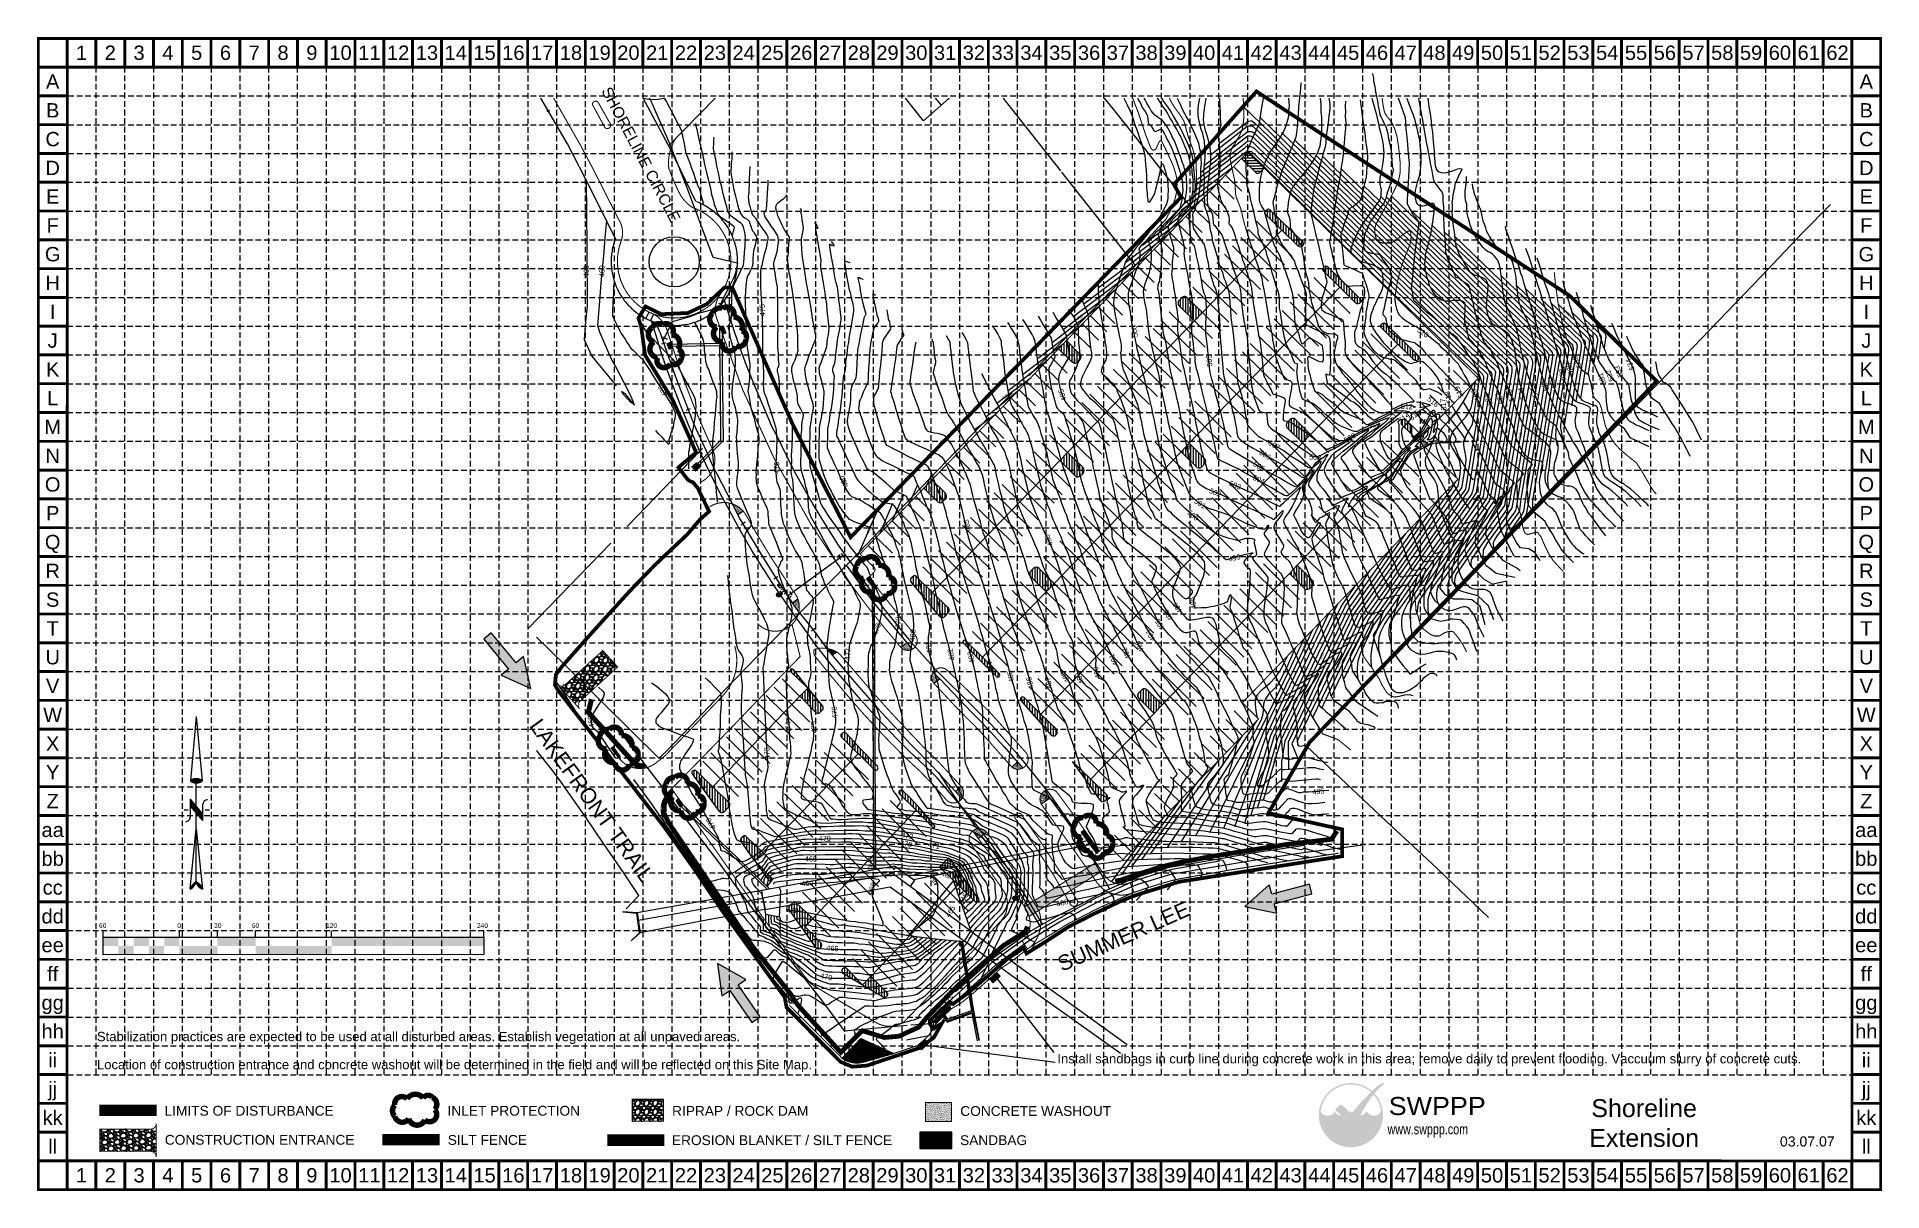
# Model space of a CAD drawing. Header units: inches. Extents: x 12501 to 13956, y 5211 to 6121.
import ezdxf
from ezdxf.enums import TextEntityAlignment as Align

# ---------------------------------------------------------------- set-up
doc = ezdxf.new("R2010")
doc.units = ezdxf.units.IN
doc.header["$MEASUREMENT"] = 0
for name, pattern in [('ACAD_ISO02W100', [15, 12, -3]), ('DASHED', [0.75, 0.5, -0.25]), ('HIDDEN', [0.375, 0.25, -0.125]), ('PHANTOM2', [1.25, 0.625, -0.125, 0.125, -0.125, 0.125, -0.125])]:
    doc.linetypes.add(name, pattern=pattern)
doc.layers.get('0').update_dxf_attribs({"color": 9})
for name, color, linetype in [('Annotation', 250, 'Continuous'), ('ARROWS', 252, 'Continuous'), ('B_Line', 250, 'Continuous'), ('BASE', 7, 'Continuous'), ('CenterLine', 250, 'Continuous'), ('Curb', 250, 'Continuous'), ('EC', 43, 'Continuous'), ('GRID', 254, 'HIDDEN'), ('Hatch', 250, 'Continuous'), ('LEGEND', 7, 'Continuous'), ('LOGO', 7, 'Continuous'), ('Misc', 250, 'Continuous'), ('NARROW', 7, 'Continuous'), ('Parking', 250, 'Continuous'), ('PC', 43, 'Continuous'), ('PropertyLine', 250, 'Continuous'), ('SILT FENCE', 200, 'Continuous'), ('Storm', 5, 'Continuous'), ('Structure', 7, 'Continuous')]:
    doc.layers.add(name, color=color, linetype=linetype)
doc.styles.add('LOGO1', font='Rockeb.TTF', dxfattribs={"height": 25})
doc.styles.get("Standard").update_dxf_attribs({"font": 'ARIAL.TTF', "height": 25})
pattern_1 = [(37.5, (12087.9871, 5196.30996), (-0.02624723, 0.80284324), [0, -0.63333333, 0, -0.70833333, 0, -0.67708333]), (7.5, (12087.9871, 5196.31), (0.737407, 1.1758942), [0, -0.34166667, 0, -0.57083333, 0, -0.21875]), (327.5, (12087.4746, 5196.30996), (1.2975591, 0.00235794), [0, -0.20833333, 0, -0.75, 0, -0.97916667]), (317.5, (12087.4746, 5196.31), (1.25255275, 0.36569815), [0, -0.10416667, 0, -0.49166667, 0, -0.5625])]
pattern_2 = [(90, (12087.9871, 5196.31), (-2.0833333, 4e-16), [])]

msp = doc.modelspace()

# ---------------------------------------------------------------- texts
at = {"layer": 'BASE'}
for s, height, p in [('1', 11.3, (12536.4, 6108.3)), ('2', 11.3, (12559.1, 6108.3)), ('3', 11.3, (12581.8, 6108.3)), ('4', 11.3, (12604.5, 6108.3)), ('5', 11.3, (12627.2, 6108.3)), ('6', 11.3, (12649.9, 6108.3)), ('7', 11.3, (12672.6, 6108.3)), ('8', 11.3, (12695.3, 6108.3)), ('9', 11.3, (12718, 6108.3)), ('10', 11.34, (12740.6, 6108.3)), ('11', 11.34, (12763.3, 6108.3)), ('12', 11.34, (12786, 6108.3)), ('13', 11.34, (12808.7, 6108.3)), ('14', 11.34, (12831.4, 6108.3)), ('15', 11.34, (12854.1, 6108.3)), ('16', 11.34, (12876.8, 6108.3)), ('17', 11.34, (12899.5, 6108.3)), ('18', 11.34, (12922.2, 6108.3)), ('19', 11.34, (12944.8, 6108.3)), ('20', 11.34, (12967.5, 6108.3)), ('21', 11.34, (12990.2, 6108.3)), ('22', 11.34, (13012.9, 6108.3)), ('23', 11.34, (13035.6, 6108.3)), ('24', 11.34, (13058.3, 6108.3)), ('25', 11.34, (13081, 6108.3)), ('26', 11.34, (13103.7, 6108.3)), ('27', 11.34, (13126.4, 6108.3)), ('28', 11.34, (13149.1, 6108.3)), ('29', 11.34, (13171.7, 6108.3)), ('30', 11.34, (13194.4, 6108.3)), ('31', 11.34, (13217.1, 6108.3)), ('32', 11.34, (13239.8, 6108.3)), ('33', 11.34, (13262.5, 6108.3)), ('34', 11.34, (13285.2, 6108.3)), ('35', 11.34, (13307.9, 6108.3)), ('36', 11.34, (13330.6, 6108.3)), ('37', 11.34, (13353.3, 6108.3)), ('38', 11.34, (13375.9, 6108.3)), ('39', 11.34, (13398.6, 6108.3)), ('40', 11.34, (13421.3, 6108.3)), ('41', 11.34, (13444, 6108.3)), ('42', 11.34, (13466.7, 6108.3)), ('43', 11.34, (13489.4, 6108.3)), ('44', 11.34, (13512.1, 6108.3)), ('45', 11.34, (13534.8, 6108.3)), ('46', 11.34, (13557.5, 6108.3)), ('47', 11.34, (13580.2, 6108.3)), ('48', 11.34, (13602.8, 6108.3)), ('49', 11.34, (13625.5, 6108.3)), ('50', 11.34, (13648.2, 6108.3)), ('51', 11.34, (13670.9, 6108.3)), ('52', 11.34, (13693.6, 6108.3)), ('53', 11.34, (13716.3, 6108.3)), ('54', 11.34, (13739, 6108.3)), ('55', 11.34, (13761.7, 6108.3)), ('56', 11.34, (13784.4, 6108.3)), ('57', 11.34, (13807, 6108.3)), ('58', 11.34, (13829.7, 6108.3)), ('59', 11.34, (13852.4, 6108.3)), ('60', 11.34, (13875.1, 6108.3)), ('61', 11.34, (13897.8, 6108.3)), ('62', 11.34, (13920.5, 6108.3)), ('A', 11.3, (12513.7, 6085.6)), ('A', 11.3, (13943.2, 6085.6)), ('B', 11.3, (12513.7, 6062.9)), ('B', 11.3, (13943.2, 6062.9)), ('C', 11.3, (12513.7, 6040.2)), ('C', 11.3, (13943.2, 6040.2)), ('D', 11.3, (12513.7, 6017.5)), ('D', 11.3, (13943.2, 6017.5)), ('E', 11.3, (12513.7, 5994.9)), ('E', 11.3, (13943.2, 5994.9)), ('F', 11.3, (12513.7, 5972.2)), ('F', 11.3, (13943.2, 5972.2)), ('G', 11.3, (12513.7, 5949.5)), ('G', 11.3, (13943.2, 5949.5)), ('H', 11.3, (12513.7, 5926.8)), ('H', 11.3, (13943.2, 5926.8)), ('I', 11.3, (12513.7, 5904.1)), ('I', 11.3, (13943.2, 5904.1)), ('J', 11.3, (12513.7, 5881.4)), ('J', 11.3, (13943.2, 5881.4)), ('K', 11.3, (12513.7, 5858.7)), ('K', 11.3, (13943.2, 5858.7)), ('L', 11.3, (12513.7, 5836)), ('L', 11.3, (13943.2, 5836)), ('M', 11.3, (12513.7, 5813.3)), ('M', 11.3, (13943.2, 5813.3)), ('N', 11.3, (12513.7, 5790.6)), ('N', 11.3, (13943.2, 5790.6)), ('O', 11.3, (12513.7, 5768)), ('O', 11.3, (13943.2, 5768)), ('P', 11.3, (12513.7, 5745.3)), ('P', 11.3, (13943.2, 5745.3)), ('Q', 11.3, (12513.7, 5722.6)), ('Q', 11.3, (13943.2, 5722.6)), ('R', 11.3, (12513.7, 5699.9)), ('R', 11.3, (13943.2, 5699.9)), ('S', 11.3, (12513.7, 5677.2)), ('S', 11.3, (13943.2, 5677.2)), ('T', 11.3, (12513.7, 5654.5)), ('T', 11.3, (13943.2, 5654.5)), ('U', 11.3, (12513.7, 5631.8)), ('U', 11.3, (13943.2, 5631.8)), ('V', 11.3, (12513.7, 5609.1)), ('V', 11.3, (13943.2, 5609.1)), ('W', 11.3, (12513.7, 5586.4)), ('W', 11.3, (13943.2, 5586.4)), ('X', 11.3, (12513.7, 5563.8)), ('X', 11.3, (13943.2, 5563.8)), ('Y', 11.3, (12513.7, 5541.1)), ('Y', 11.3, (13943.2, 5541.1)), ('Z', 11.3, (12513.7, 5518.4)), ('Z', 11.3, (13943.2, 5518.4)), ('aa', 11.34, (12513.7, 5495.7)), ('aa', 11.34, (13943.2, 5495.7)), ('bb', 11.34, (12513.7, 5473)), ('bb', 11.34, (13943.2, 5473)), ('cc', 11.34, (12513.7, 5450.3)), ('cc', 11.34, (13943.2, 5450.3)), ('dd', 11.34, (12513.7, 5427.6)), ('dd', 11.34, (13943.2, 5427.6)), ('ee', 11.34, (12513.7, 5404.9)), ('ee', 11.34, (13943.2, 5404.9)), ('ff', 11.34, (12513.7, 5382.2)), ('ff', 11.34, (13943.2, 5382.2)), ('gg', 11.34, (12513.7, 5359.5)), ('gg', 11.34, (13943.2, 5359.5)), ('hh', 11.34, (12513.7, 5336.9)), ('hh', 11.34, (13943.2, 5336.9)), ('ii', 11.34, (12513.7, 5314.2)), ('ii', 11.34, (13943.2, 5314.2)), ('jj', 11.34, (12513.7, 5291.5)), ('jj', 11.34, (13943.2, 5291.5)), ('kk', 11.34, (12513.7, 5268.8)), ('kk', 11.34, (13943.2, 5268.8)), ('ll', 11.34, (12513.7, 5246.1)), ('ll', 11.34, (13943.2, 5246.1)), ('1', 11.3, (12536.4, 5223.4)), ('2', 11.3, (12559.1, 5223.4)), ('3', 11.3, (12581.8, 5223.4)), ('4', 11.3, (12604.5, 5223.4)), ('5', 11.3, (12627.2, 5223.4)), ('6', 11.3, (12649.9, 5223.4)), ('7', 11.3, (12672.6, 5223.4)), ('8', 11.3, (12695.3, 5223.4)), ('9', 11.3, (12718, 5223.4)), ('10', 11.34, (12740.6, 5223.4)), ('11', 11.34, (12763.3, 5223.4)), ('12', 11.34, (12786, 5223.4)), ('13', 11.34, (12808.7, 5223.4)), ('14', 11.34, (12831.4, 5223.4)), ('15', 11.34, (12854.1, 5223.4)), ('16', 11.34, (12876.8, 5223.4)), ('17', 11.34, (12899.5, 5223.4)), ('18', 11.34, (12922.2, 5223.4)), ('19', 11.34, (12944.8, 5223.4)), ('20', 11.34, (12967.5, 5223.4)), ('21', 11.34, (12990.2, 5223.4)), ('22', 11.34, (13012.9, 5223.4)), ('23', 11.34, (13035.6, 5223.4)), ('24', 11.34, (13058.3, 5223.4)), ('25', 11.34, (13081, 5223.4)), ('26', 11.34, (13103.7, 5223.4)), ('27', 11.34, (13126.4, 5223.4)), ('28', 11.34, (13149.1, 5223.4)), ('29', 11.34, (13171.7, 5223.4)), ('30', 11.34, (13194.4, 5223.4)), ('31', 11.34, (13217.1, 5223.4)), ('32', 11.34, (13239.8, 5223.4)), ('33', 11.34, (13262.5, 5223.4)), ('34', 11.34, (13285.2, 5223.4)), ('35', 11.34, (13307.9, 5223.4)), ('36', 11.34, (13330.6, 5223.4)), ('37', 11.34, (13353.3, 5223.4)), ('38', 11.34, (13375.9, 5223.4)), ('39', 11.34, (13398.6, 5223.4)), ('40', 11.34, (13421.3, 5223.4)), ('41', 11.34, (13444, 5223.4)), ('42', 11.34, (13466.7, 5223.4)), ('43', 11.34, (13489.4, 5223.4)), ('44', 11.34, (13512.1, 5223.4)), ('45', 11.34, (13534.8, 5223.4)), ('46', 11.34, (13557.5, 5223.4)), ('47', 11.34, (13580.2, 5223.4)), ('48', 11.34, (13602.8, 5223.4)), ('49', 11.34, (13625.5, 5223.4)), ('50', 11.34, (13648.2, 5223.4)), ('51', 11.34, (13670.9, 5223.4)), ('52', 11.34, (13693.6, 5223.4)), ('53', 11.34, (13716.3, 5223.4)), ('54', 11.34, (13739, 5223.4)), ('55', 11.34, (13761.7, 5223.4)), ('56', 11.34, (13784.4, 5223.4)), ('57', 11.34, (13807, 5223.4)), ('58', 11.34, (13829.7, 5223.4)), ('59', 11.34, (13852.4, 5223.4)), ('60', 11.34, (13875.1, 5223.4)), ('61', 11.34, (13897.8, 5223.4)), ('62', 11.34, (13920.5, 5223.4))]:
    msp.add_text(s, height=height, dxfattribs=at).set_placement(p, align=Align.MIDDLE_CENTER)
at = {"layer": 'BASE', "color": 7}
for s, p in [('Stabilization practices are expected to be used at all disturbed areas. Establish vegetation at all unpaved areas.', (12548.6, 5329.1)), ('Location of construction entrance and concrete washout will be determined in the field and will be reflected on this Site Map.', (12548.6, 5307))]:
    msp.add_text(s, height=7.3613, dxfattribs=at).set_placement(p)
at = {"layer": 'BASE'}
msp.add_text('03.07.07', height=7.94, dxfattribs=at).set_placement((13896.7, 5246.1), align=Align.CENTER)
for s, insert, char_height, width, attachment_point in [('Install sandbags in curb line during concrete work in this area; remove daily to prevent flooding. Vaccuum slurry of concrete cuts.', (13305.6, 5319), 7.3819, 597.539, 1), ('Shoreline Extension', (13768.1, 5283.4), 14.112, 86.582, 2)]:
    msp.add_mtext(s, dxfattribs=dict(at, insert=insert, char_height=char_height, width=width, attachment_point=attachment_point))
at = {"layer": 'CenterLine', "color": 7}
for s, height, rotation, p in [('SHORELINE CIRCLE', 8.72, 297.8386, (12945.9, 6078.4)), ('LAKEFRONT TRAIL', 12.083, 305.7898, (12888.9, 5577.6)), ('SUMMER LEE', 12.08, 23.8406, (13309.2, 5383.7))]:
    msp.add_text(s, height=height, rotation=rotation, dxfattribs=at).set_placement(p)
at = {"layer": 'EC', "color": 31}
for s, height, rotation, p in [('468', 4.08, 89.1381, (12936.3, 5931.3)), ('469', 4.08, 89.1381, (12948.6, 5931.3)), ('475', 4.08, 91.7021, (13075.3, 5900.7)), ('500', 4.08, 96.8456, (13369.1, 5884.3)), ('520', 4.08, 325.1359, (13588.6, 5888.8)), ('505', 4.08, 94.7007, (13427.8, 5861)), ('529', 4.08, 105.7574, (13712.9, 5855)), ('530', 4.08, 115.5069, (13718.9, 5861.3)), ('533', 4.08, 112.3371, (13751.7, 5853.3)), ('534', 4.08, 112.3371, (13760.7, 5858.9)), ('526', 4.08, 111.1479, (13693.2, 5842.7)), ('527', 4.08, 111.1479, (13699.4, 5845.1)), ('528', 4.08, 100.5328, (13706.4, 5850.2)), ('531', 4.08, 112.3371, (13738.6, 5847.6)), ('532', 4.08, 112.3371, (13744.7, 5850.1)), ('470', 4.08, 121.8598, (12998.9, 5839)), ('495', 4.08, 108.4421, (13313, 5834.6)), ('516', 4.08, 322.443, (13596.7, 5834.4)), ('517', 4.08, 96.7127, (13612.4, 5826.5)), ('518', 4.08, 104.8817, (13616.9, 5832.6)), ('519', 4.08, 116.5746, (13626, 5837.4)), ('520', 4.08, 116.2509, (13639.3, 5835.2)), ('521', 4.08, 116.2509, (13648.9, 5831.5)), ('522', 4.08, 116.2509, (13658.2, 5832.6)), ('523', 4.08, 107.5082, (13665.9, 5834.2)), ('524', 4.08, 102.2203, (13674.6, 5835.5)), ('525', 4.08, 111.1479, (13684.6, 5837.8)), ('510', 4.08, 20.3061, (13551.2, 5811.7)), ('511', 4.08, 47.2787, (13569.6, 5817.6)), ('514', 4.08, 37.557, (13576.2, 5816.2)), ('512', 4.08, 358.0029, (13576.2, 5827.5)), ('515', 4.08, 44.9881, (13585.2, 5818)), ('509', 4.08, 28.4329, (13532.9, 5800.7)), ('506', 4.08, 329.5449, (13464.2, 5791.9)), ('507', 4.08, 329.5449, (13471.4, 5799.6)), ('508', 4.08, 353.887, (13503.9, 5787.8)), ('475', 4.08, 90, (13086.4, 5776.4)), ('480', 4.08, 116.5746, (13141.3, 5766.9)), ('504', 4.08, 338.0338, (13459.3, 5771.8)), ('505', 4.08, 329.5449, (13459.5, 5782.9)), ('502', 4.08, 338.0338, (13424.9, 5761.5)), ('503', 4.08, 338.0338, (13440.6, 5767.3)), ('500', 4.08, 319.301, (13407.6, 5745.1)), ('501', 4.08, 327.6301, (13413, 5753.7)), ('485', 4.08, 100.6893, (13237.3, 5731.3)), ('490', 4.08, 110.1784, (13302.4, 5720.2)), ('515', 2.08, 50.0013, (13635.9, 5712.9)), ('499', 4.08, 13.5951, (13441.1, 5707)), ('497', 4.08, 122.2065, (13404.6, 5667.9)), ('498', 4.08, 102.6702, (13415.5, 5670.1)), ('478', 4.08, 70.0092, (13163.4, 5648.7)), ('479', 4.08, 87.3963, (13181.8, 5654.2)), ('495', 4.08, 122.2065, (13390.6, 5654.5)), ('496', 4.08, 122.2065, (13397.3, 5661.9)), ('480', 4.08, 84.5574, (13193.2, 5644.1)), ('481', 4.08, 96.4858, (13206.8, 5634.9)), ('493', 4.08, 115.3554, (13374.4, 5636.7)), ('494', 4.08, 122.2065, (13383.3, 5645.8)), ('477', 4.08, 86.1843, (13142.2, 5629.3)), ('482', 4.08, 103.5413, (13225, 5629.8)), ('483', 4.08, 103.5413, (13240.7, 5627.5)), ('491', 4.08, 115.3554, (13353.8, 5626.3)), ('492', 4.08, 115.3554, (13363.8, 5631.3)), ('484', 4.08, 103.5413, (13256.1, 5619.5)), ('485', 4.08, 103.5413, (13271.8, 5612.5)), ('486', 4.08, 103.5413, (13287.1, 5607.2)), ('487', 4.08, 103.5413, (13301.8, 5607.4)), ('488', 4.08, 120.3747, (13315.9, 5613.2)), ('489', 4.08, 120.3747, (13327.2, 5612.2)), ('490', 4.08, 104.5168, (13339.8, 5615.6)), ('468', 4.08, 122.0161, (12920.3, 5600.8)), ('469', 4.08, 99.264, (12940.8, 5576.7)), ('476', 4.08, 92.8168, (13132.2, 5583.5)), ('474', 4.08, 92.8168, (13095.7, 5571.6)), ('475', 4.08, 92.8168, (13115.9, 5572)), ('473', 4.08, 92.8168, (13079.1, 5551.4)), ('495', 4.08, 4.8971, (13506.8, 5523.5)), ('470', 4.08, 120.6291, (13036.7, 5497.5)), ('470', 4.08, 0.7954, (13117.5, 5486.8)), ('470', 4.08, 351.1833, (13181.4, 5483.3)), ('472', 4.08, 351.1833, (13182.4, 5489.8)), ('471', 4.08, 347.8335, (13203.3, 5482.5)), ('490', 4.08, 343.3996, (13505.3, 5485.3)), ('465', 4.08, 359.3016, (13106.6, 5470.8)), ('0+00', 3.08, 90, (13159.5, 5464.9)), ('468', 3.08, 322.5729, (13225.9, 5469.8)), ('485', 4.08, 357.9913, (13328.5, 5473.3)), ('460', 4.08, 2.8612, (13103.9, 5451.3)), ('460', 4.08, 72.2483, (13159.9, 5444.4)), ('461', 4.08, 124.6521, (13213, 5453)), ('464', 3.08, 354.348, (13211.6, 5465)), ('462', 3.08, 340.6485, (13214.2, 5459.5)), ('469', 3.08, 115.2104, (13240.1, 5457.6)), ('466', 4.08, 61.2223, (13232.4, 5438.9)), ('480', 4.08, 14.2754, (13305.4, 5435)), ('460', 4.08, 356.7309, (13092, 5430.4)), ('465', 4.08, 58.6323, (13220.5, 5426.3)), ('465', 4.08, 356.7309, (13123.4, 5400.5)), ('475', 4.08, 42.2089, (13232.2, 5387.5)), ('470', 4.08, 347.8213, (13118.4, 5378.9)), ('477', 4.08, 16.8406, (13215.4, 5357.8))]:
    msp.add_text(s, height=height, rotation=rotation, dxfattribs=at).set_placement(p)
at = {"layer": 'LEGEND'}
for s, height, p in [('LIMITS OF DISTURBANCE', 7.737, (12601.9, 5270.4)), ('INLET PROTECTION', 7.737, (12824.9, 5270.4)), ('RIPRAP / ROCK DAM', 7.737, (13001.9, 5270.3)), ('CONCRETE WASHOUT', 7.737, (13229.1, 5270.2)), ('CONSTRUCTION ENTRANCE', 7.737, (12602.1, 5247.5)), ('SILT FENCE', 7.74, (12825.1, 5247.4)), ('EROSION BLANKET / SILT FENCE', 7.737, (13001.8, 5247.2)), ('SANDBAG', 7.74, (13228.9, 5247.2))]:
    msp.add_text(s, height=height, dxfattribs=at).set_placement(p)
at = {"layer": 'PC', "color": 43}
for s, rotation, p in [('505', 35.0846, (13435.8, 6022.2)), ('500', 35.0846, (13388.8, 5967.6)), ('520', 318.9301, (13647, 5918.4)), ('515', 318.9301, (13636.5, 5907.5)), ('525', 318.9301, (13669.7, 5916.8)), ('530', 318.9301, (13705.2, 5903.7)), ('495', 37.2232, (13321.8, 5897.5)), ('510', 318.9301, (13626.4, 5896.3)), ('505', 318.9301, (13616.1, 5885.7)), ('530', 78.9252, (13726.8, 5864.5)), ('490', 37.2232, (13262.9, 5834.7)), ('500', 50.0519, (13617.1, 5820.2)), ('525', 79.588, (13704.8, 5823.2)), ('505', 79.588, (13641.9, 5809.6)), ('510', 79.588, (13656.3, 5807.3)), ('515', 79.588, (13671.2, 5804.3)), ('520', 79.588, (13686.2, 5802.4)), ('490', 67.512, (13157, 5729)), ('500', 54.8929, (13568.9, 5696.2)), ('505', 54.8929, (13582, 5687.3)), ('510', 54.8929, (13593.9, 5678.9)), ('490', 63.4254, (13499.8, 5636.1)), ('495', 66.459, (13513.8, 5630)), ('500', 63.4253, (13526.8, 5623.1)), ('485', 68.8871, (13462.7, 5597.1)), ('490', 68.8871, (13454.4, 5537.4)), ('495', 74.4697, (13477.4, 5548)), ('485', 56.2989, (13398, 5500.1))]:
    msp.add_text(s, height=2.08, rotation=rotation, dxfattribs=at).set_placement(p)

# ---------------------------------------------------------------- blocks, each defined once
blk = doc.blocks.new('PLUS')
at = {"layer": 'Misc'}
for p, q in [((23, 24), (-22, -23)), ((-22, 22), (24, -25))]:
    blk.add_line(p, q, dxfattribs=at)
blk = doc.blocks.new('A$C696B6F37')
at = {"layer": 'CenterLine'}
h = blk.add_hatch(color=7, dxfattribs=at)
h.paths.add_polyline_path([(2191, 83), (3632, 83), (3632, 167), (2191, 167)])
h.paths.add_polyline_path([(1471, 83), (2191, 83), (2191, 0), (1471, 0)])
h.paths.add_polyline_path([(1111, 83), (750, 83), (750, 0), (1111, 0)])
h.paths.add_polyline_path([(1471, 167), (1111, 167), (1111, 83), (1471, 83)])
h.paths.add_polyline_path([(751, 167), (607, 167), (607, 83), (750, 83)])
h.paths.add_polyline_path([(607, 83), (463, 83), (463, 0), (606, 0)])
h.paths.add_polyline_path([(463, 167), (319, 167), (319, 83), (463, 83)])
h.paths.add_polyline_path([(319, 83), (175, 83), (175, 0), (318, 0)])
h.paths.add_polyline_path([(175, 167), (31, 167), (31, 83), (175, 83)])
edge = h.paths.add_edge_path()
edge.add_line((31, 83), (3618, 83))
at = {"layer": 'CenterLine', "color": 7}
for p, q in [((31, 167), (31, 227)), ((751, 167), (751, 227)), ((1111, 167), (1111, 227)), ((1471, 167), (1471, 227)), ((2191, 167), (2191, 227)), ((3632, 167), (3632, 227))]:
    blk.add_line(p, q, dxfattribs=at)
blk.add_lwpolyline([(31, 167), (3632, 167), (3632, 2), (31, 0)], close=True, dxfattribs=at)
for s, p in [('60', (-9, 253)), ('0', (731, 253)), ('30', (1079, 253)), ('60', (1436, 253)), ('120', (2138, 253)), ('240', (3565, 253))]:
    blk.add_text(s, height=45, dxfattribs=at).set_placement(p)
blk = doc.blocks.new('North Arrow')
at = {"layer": 'NARROW'}
for p, q in [((0, 0), (22.36, 2)), ((0, 0), (22.33, -2.02)), ((28.77, -2.09), (34.02, 2.32)), ((36.18, 2.33), (30.46, 2.33)), ((36.16, 2.32), (31.04, -2.09)), ((32.43, 3.06), (32.43, 4.63)), ((39.1, 0.01), (59.96, 2.11)), ((31.2, -0.05), (21.66, -0.05)), ((21.66, -0.05), (21.66, -0.05)), ((28.77, -2.09), (34.95, -2.09)), ((32.43, -4.26), (32.43, -2.8)), ((57.45, -0.05), (33.41, -0.05)), ((59.83, -2.14), (39.04, -0.01)), ((57.69, -0.03), (57.77, -0.01)), ((57.77, -0.05), (57.69, -0.03))]:
    blk.add_line(p, q, dxfattribs=at)
blk.add_lwpolyline([(22.36, -2.03), (22.59, -1.93, 0.091577), (22.87, -1.44, 0.048306), (23.03, -0.75), (23.07, -0.01), (23.01, 0.82, 0.048306), (22.87, 1.42, 0.091577), (22.59, 1.91), (22.36, 2.01), (22.14, 1.91, 0.091577), (21.86, 1.42, 0.048306), (21.72, 0.82), (21.66, -0.01), (21.72, -0.83, 0.048306), (21.86, -1.44, 0.091577), (22.14, -1.93)], format="xyb", close=True, dxfattribs=at)
for points in [[(57.46, -0.03), (57.44, 0.08, -0.066818), (57.67, 0.47, -0.03073), (58.01, 0.84), (58.52, 1.29), (59.07, 1.7, -0.03073), (59.5, 1.95, -0.066818), (59.93, 2.1), (60.04, 2.06)], [(60.04, 2.06), (60.05, 1.95, -0.066818), (59.82, 1.56, -0.03073), (59.43, 1.14), (58.97, 0.74), (58.42, 0.33, -0.03073), (57.99, 0.08, -0.036692), (57.76, -0.02)], [(57.46, -0.04), (57.44, -0.15, 0.066818), (57.67, -0.54, 0.03073), (58.01, -0.9), (58.52, -1.36), (59.07, -1.77, 0.03073), (59.5, -2.02, 0.066818), (59.93, -2.17), (60.04, -2.13)], [(60.04, -2.13), (60.05, -2.01, 0.066818), (59.82, -1.63, 0.03073), (59.43, -1.2), (58.97, -0.8), (58.42, -0.4, 0.03073), (57.99, -0.15, 0.036692), (57.76, -0.05)]]:
    blk.add_lwpolyline(points, format="xyb", dxfattribs=at)
for centre, start, end in [((30.46, 3.86), 178.8769, 270), ((34.95, -3.62), 358.8769, 90)]:
    blk.add_arc(centre, 1.53, start, end, dxfattribs=at)
for points in [[(23.03, -0.76), (21.67, -0.05), (23.07, -0.05), (21.72, 0.82)], [(23.07, -0.05), (21.72, 0.82), (23.02, 0.75), (21.85, 1.42)], [(23.02, 0.75), (21.85, 1.42), (22.87, 1.44), (22.14, 1.91)], [(22.87, 1.44), (22.14, 1.91), (22.59, 1.91), (22.36, 2)], [(31.05, -2.09), (36.15, 2.36), (28.75, -2.06), (34.01, 2.36)], [(57.44, 0.08), (57.7, -0.01), (57.5, 0.21), (57.77, -0.01)], [(57.45, -0.04), (57.69, -0.02), (57.44, 0.08), (57.7, -0.01)], [(57.5, 0.21), (57.77, -0.01), (57.6, 0.39), (57.94, 0.06)], [(57.6, 0.39), (57.94, 0.06), (57.68, 0.5), (58.07, 0.13)], [(57.68, 0.5), (58.07, 0.13), (57.84, 0.66), (58.29, 0.26)], [(57.84, 0.66), (58.29, 0.26), (58.03, 0.86), (58.52, 0.41)], [(58.03, 0.86), (58.52, 0.41), (58.26, 1.07), (58.73, 0.57)], [(58.26, 1.07), (58.73, 0.57), (58.52, 1.3), (59.05, 0.81)], [(58.52, 1.3), (59.05, 0.81), (58.7, 1.42), (59.26, 0.99)], [(59.26, 1), (58.69, 1.42), (59.45, 1.15), (59, 1.65)], [(59.45, 1.15), (59, 1.65), (59.62, 1.34), (59.28, 1.82)], [(59.62, 1.34), (59.28, 1.82), (59.81, 1.55), (59.49, 1.95)], [(59.81, 1.55), (59.49, 1.95), (59.93, 1.73), (59.69, 2.04)], [(59.93, 1.73), (59.69, 2.04), (60.05, 1.94), (59.93, 2.1)], [(60.05, 1.94), (59.93, 2.1), (60.04, 2.06)], [(22.87, -1.44), (21.72, -0.87), (23.03, -0.76), (21.67, -0.05)], [(22.58, -1.93), (21.86, -1.45), (22.87, -1.44), (21.72, -0.87)], [(22.36, -2.01), (22.14, -1.93), (22.58, -1.93), (21.86, -1.45)], [(57.44, -0.14), (57.69, -0.02), (57.45, -0.04), (57.69, -0.02)], [(57.46, -0.19), (57.7, -0.03), (57.44, -0.14), (57.69, -0.02)], [(57.53, -0.33), (57.76, -0.05), (57.46, -0.19), (57.7, -0.03)], [(57.63, -0.48), (57.9, -0.1), (57.53, -0.33), (57.76, -0.05)], [(57.78, -0.66), (58.09, -0.2), (57.63, -0.48), (57.9, -0.1)], [(57.97, -0.87), (58.34, -0.35), (57.78, -0.66), (58.09, -0.2)], [(58.24, -1.11), (58.61, -0.54), (57.97, -0.87), (58.34, -0.35)], [(58.61, -1.43), (58.93, -0.77), (58.24, -1.11), (58.61, -0.54)], [(58.91, -1.64), (59.2, -1), (58.61, -1.43), (58.93, -0.77)], [(59.12, -1.79), (59.57, -1.36), (58.92, -1.65), (59.2, -1.01)], [(59.35, -1.93), (59.81, -1.62), (59.12, -1.79), (59.57, -1.36)], [(59.54, -1.32), (59.41, -1.18), (59.21, -1.01)], [(59.58, -2.05), (59.93, -1.79), (59.35, -1.93), (59.81, -1.62)], [(59.78, -2.13), (60.05, -2.01), (59.58, -2.05), (59.93, -1.79)], [(59.92, -2.17), (60.04, -2.13), (59.78, -2.13), (60.05, -2.01)]]:
    blk.add_solid(points, dxfattribs=at)
blk = doc.blocks.new('new logo')
at = {"layer": 'LOGO'}
h = blk.add_hatch(color=170, dxfattribs=at)
h.paths.add_polyline_path([(67.4, 44.1), (66.8, 44.7), (66.3, 45.2), (66, 45.8), (65.5, 46.4), (65.1, 47.2), (64.7, 47.9), (64.4, 48.5), (64.2, 49), (63.9, 49.6), (63.7, 50.1), (63.3, 51), (62.9, 52), (62.6, 52.8), (62.4, 53.3), (62.2, 53.7), (62.1, 54.2), (61.9, 54.7), (61.7, 55.2), (61.5, 55.7), (61.3, 56.3), (61, 56.8), (60.8, 57.4), (60.5, 57.9), (60.2, 58.5), (60, 59.1), (59.7, 59.6), (59.3, 60.2), (59, 60.8), (58.7, 61.3), (58.3, 61.9), (58, 62.4), (57.6, 62.9), (57.3, 63.4), (56.9, 63.9), (56.6, 64.3), (56.3, 64.7), (55.9, 65.1), (55.6, 65.5), (55.2, 65.9), (54.9, 66.2), (54, 66.2), (52.9, 66.3), (52, 66.5), (51.5, 66.6), (50.9, 66.8), (50.3, 67), (49.4, 67.4), (48.3, 67.9), (47.3, 68.6), (46.5, 69.3), (45.7, 70), (45, 70.8), (44.4, 71.5), (44, 72.2), (43.6, 72.7), (43.4, 72.9), (43.2, 73.2), (43.1, 73.4), (43, 73.5), (42.8, 73.7), (42.7, 73.7), (42.7, 73.8), (42.6, 73.8), (42.5, 73.7), (42.5, 73.6), (42.4, 73.5), (42.4, 73.4), (42.3, 73.2), (42.2, 72.8), (42, 72.1), (41.7, 71.5), (41.4, 70.9), (41, 70.3), (40.5, 69.8), (40, 69.2), (39.4, 68.7), (38.8, 68.2), (38.1, 67.7), (37.3, 67.3), (36.5, 66.9), (35.7, 66.6), (34.9, 66.3), (34, 66.1), (33, 66), (31.9, 65.9), (30.8, 65.9), (29.6, 65.9), (28.6, 66), (27.6, 66.1), (26.7, 66.4), (25.8, 66.7), (25, 67.1), (24.1, 67.6), (23.2, 68.2), (22.4, 68.9), (21.8, 69.5), (21.4, 69.9), (21, 70.4), (20.6, 70.9), (20.2, 71.5), (19.9, 72.1), (19.5, 72.9), (19.2, 73.8), (18.9, 74.8, -0.595729), (106.3, 106.8), (107, 107.5), (107.5, 108), (108.1, 108.6, 37.93689), (112.3, 104.5), (112.1, 104.2), (111.6, 103.7), (111.1, 103.1), (110.6, 102.5, -0.146449), (123.6, 75), (123.3, 74.5), (123.1, 74), (122.9, 73.5), (122.8, 73.1), (122.5, 72.4), (122.2, 71.7), (121.9, 71.1), (121.5, 70.5), (121.1, 70), (120.7, 69.5), (120.2, 69), (119.6, 68.6), (119, 68.1), (118.4, 67.7), (117.8, 67.4), (117.1, 67), (116.5, 66.7), (115.8, 66.5), (115, 66.3), (114.3, 66.1), (113.5, 66), (112.7, 65.9), (111.9, 65.8), (111.1, 65.8), (110.3, 65.8), (109.4, 65.9), (108.6, 66), (107.7, 66.2), (106.8, 66.4), (105.9, 66.7), (105.1, 67.1), (104.3, 67.5), (103.5, 68), (102.8, 68.6), (102.1, 69.3), (101.4, 70), (100.8, 70.7), (100.2, 71.4), (99.8, 72), (99.5, 72.5), (99.4, 72.8), (99.3, 73), (99.1, 73.2), (99, 73.4), (98.9, 73.5), (98.8, 73.6), (98.7, 73.6), (98.6, 73.6), (98.5, 73.5), (98.4, 73.4), (98.4, 73.3), (98.3, 73.2), (98.2, 73), (98.1, 72.8), (97.8, 72.4), (97.4, 71.8), (96.9, 71.1), (96.4, 70.5), (95.9, 70.1), (95.4, 69.6), (94.8, 69.1), (94.2, 68.6), (93.5, 68.2), (92.8, 67.7), (91.9, 67.3), (91, 66.9), (90.1, 66.6), (89.4, 66.4), (88.6, 66.2), (87.8, 66.1), (87.6, 65.6), (87.4, 65.1), (87.1, 64.4), (86.9, 63.8), (86.6, 63), (86.3, 62.2), (85.9, 61.3), (85.6, 60.4), (85.3, 59.5), (84.9, 58.6), (84.6, 57.7), (84.2, 56.7), (83.9, 55.8), (83.5, 54.9), (83.2, 54), (82.9, 53.2), (82.6, 52.4), (82.3, 51.6), (82.1, 51), (81.9, 50.3), (81.6, 49.8), (81.3, 48.9), (80.9, 48.1), (80.5, 47.3), (80.1, 46.6), (79.6, 45.9), (79.1, 45.4), (78.6, 44.8), (78.1, 44.3), (77.6, 43.9), (77, 43.5), (76.5, 43.1), (75.9, 42.8), (75.3, 42.6), (74.6, 42.3), (73.7, 42.1), (73, 41.9), (72.2, 41.9), (71.6, 42), (70.9, 42.2), (70.1, 42.5), (69.4, 42.8), (68.7, 43.1), (68, 43.5)])
h.paths.add_polyline_path([(71.8, 72), (70.7, 73.9), (70.1, 75.2), (69.7, 74.3), (68.7, 72.6), (67.9, 71.7), (67.9, 71.5), (68.1, 71.2), (68.3, 71), (68.4, 70.8), (68.5, 70.6), (68.7, 70.4), (68.8, 70.2), (68.9, 70.1), (69, 70), (69.1, 69.8), (69.3, 69.7), (69.4, 69.7), (69.5, 69.6), (69.6, 69.5), (69.7, 69.5), (69.8, 69.4), (69.9, 69.4), (70.1, 69.3), (70.2, 69.3), (70.3, 69.2), (70.4, 69.2), (70.5, 69.2), (70.6, 69.2), (70.8, 69.2), (70.9, 69.2), (71, 69.2), (71.1, 69.2), (71.2, 69.2), (71.3, 69.2), (71.4, 69.2), (71.5, 69.2), (71.6, 69.2), (71.7, 69.3), (71.8, 69.3), (71.9, 69.3), (72, 69.4), (72.1, 69.5), (72.2, 69.5), (72.3, 69.6), (72.5, 69.6), (72.6, 69.7), (72.7, 69.8), (72.8, 69.9), (72.9, 70), (73, 70.1), (73.1, 70.2), (73.2, 70.3), (73.3, 70.4), (72.5, 71.1)], flags=17)
blk.add_hatch(color=240, dxfattribs=at).paths.add_polyline_path([(117.7, 117.3), (118.9, 118.2), (119.8, 118.9), (120.6, 119.5), (121.3, 119.9), (121.9, 120.3), (122.4, 120.6), (122.8, 120.9), (123.1, 121.1), (123.4, 121.3), (123.7, 121.4), (124, 121.6), (124.2, 121.7), (124.4, 121.8), (124.6, 121.9), (124.8, 121.9), (125, 122), (125.2, 122.1), (125.4, 122.2), (125.6, 122.2), (125.8, 122.3), (125.9, 122.4), (126.1, 122.4), (126.3, 122.5), (126.4, 122.5), (126.6, 122.6), (126.7, 122.6), (126.8, 122.7), (126.9, 122.7), (127.1, 122.7), (127.2, 122.8), (127.3, 122.8), (127.4, 122.8), (127.5, 122.8), (127.6, 122.8), (127.7, 122.8), (127.8, 122.8), (127.9, 122.8), (128, 122.8), (128.1, 122.8), (128.1, 122.8), (128.2, 122.8), (128.3, 122.8), (128.4, 122.8), (128.4, 122.7), (128.5, 122.7), (128.5, 122.7), (128.6, 122.7), (128.6, 122.6), (128.7, 122.6), (128.7, 122.6), (128.7, 122.5), (128.7, 122.5), (128.8, 122.4), (128.8, 122.4), (128.8, 122.3), (128.8, 122.3), (128.8, 122.2), (128.8, 122.1), (128.8, 122.1), (128.8, 122), (128.8, 121.9), (128.8, 121.8), (128.8, 121.8), (128.8, 121.7), (128.8, 121.6), (128.7, 121.5), (128.7, 121.4), (128.7, 121.3), (128.6, 121.3), (128.6, 121.2), (128.5, 121.1), (128.4, 121), (128.4, 120.8), (128.3, 120.7), (128.2, 120.6), (128.1, 120.4), (128, 120.3), (127.8, 120.1), (127.7, 120), (127.6, 119.8), (127.4, 119.6), (127.3, 119.4), (127.1, 119.2), (126.8, 119), (126.6, 118.8), (126.3, 118.5), (125.9, 118.2), (125.5, 117.9), (125.1, 117.5), (124.6, 117), (124, 116.6), (123.5, 116.1), (122.9, 115.6), (122.3, 115.1), (121.7, 114.5), (121.1, 114), (120.6, 113.5), (120, 113), (119.5, 112.5), (119, 112), (118.5, 111.5), (118, 111), (117.5, 110.5), (117, 109.9), (116.5, 109.4), (116, 108.8), (115.5, 108.3), (115, 107.7), (114.5, 107.1), (114, 106.6), (113.5, 106), (113, 105.4), (112.5, 104.8), (112.1, 104.2), (111.6, 103.7), (111.1, 103.1), (110.6, 102.4), (110.1, 101.8), (109.6, 101.1), (109, 100.4), (108.5, 99.7), (107.9, 98.9), (107.3, 98.1), (106.7, 97.3), (106, 96.4), (105.4, 95.6), (104.8, 94.7), (104.2, 93.9), (103.6, 93.1), (103.1, 92.3), (102.5, 91.5), (102, 90.6), (101.4, 89.8), (100.9, 89), (100.3, 88.2), (99.8, 87.3), (99.2, 86.5), (98.6, 85.6), (98.1, 84.7), (97.5, 83.8), (96.9, 82.9), (96.4, 82), (95.9, 81.1), (95.4, 80.3), (94.9, 79.5), (94.5, 78.7), (94, 78), (93.6, 77.2), (93.2, 76.5), (92.8, 75.8), (92.4, 75), (92, 74.3), (91.6, 73.5), (91.2, 72.8), (90.8, 72), (90.4, 71.3), (90, 70.6), (89.6, 69.9), (89.3, 69.3), (89, 68.7), (88.8, 68.2), (88.5, 67.7), (88.3, 67.3), (88.1, 66.9), (88, 66.5), (87.8, 66.1), (87.6, 65.6), (87.4, 65.1), (87.1, 64.4), (86.9, 63.8), (86.6, 63), (86.3, 62.2), (85.9, 61.3), (85.6, 60.4), (85.3, 59.5), (84.9, 58.6), (84.6, 57.7), (84.2, 56.7), (83.9, 55.8), (83.5, 54.9), (83.2, 54), (82.9, 53.2), (82.6, 52.4), (82.3, 51.6), (82.1, 51), (81.9, 50.3), (81.6, 49.8), (81.4, 49.2), (81.2, 48.7), (81, 48.3), (80.8, 47.9), (80.6, 47.5), (80.4, 47.1), (80.2, 46.7), (80, 46.4), (79.7, 46.1), (79.5, 45.8), (79.2, 45.5), (79, 45.2), (78.7, 44.9), (78.5, 44.7), (78.2, 44.4), (78, 44.2), (77.7, 44), (77.4, 43.8), (77.2, 43.6), (76.9, 43.4), (76.6, 43.2), (76.3, 43), (76, 42.9), (75.7, 42.7), (75.5, 42.6), (75.2, 42.5), (74.9, 42.4), (74.6, 42.3), (74.3, 42.2), (74, 42.1), (73.8, 42.1), (73.5, 42), (73.2, 42), (73, 41.9), (72.7, 41.9), (72.5, 41.9), (72.2, 41.9), (72, 42), (71.8, 42), (71.5, 42.1), (71.3, 42.1), (71.1, 42.2), (70.8, 42.2), (70.6, 42.3), (70.4, 42.4), (70.1, 42.5), (69.9, 42.6), (69.6, 42.7), (69.4, 42.8), (69.2, 42.9), (68.9, 43), (68.7, 43.1), (68.5, 43.2), (68.2, 43.4), (68, 43.6), (67.8, 43.7), (67.6, 43.9), (67.4, 44.1), (67.2, 44.3), (67, 44.5), (66.8, 44.7), (66.6, 44.9), (66.5, 45.1), (66.3, 45.4), (66.1, 45.6), (65.9, 45.9), (65.7, 46.2), (65.4, 46.6), (65.2, 47), (65, 47.4), (64.7, 47.9), (64.4, 48.5), (64.2, 49), (63.9, 49.6), (63.7, 50.1), (63.4, 50.7), (63.2, 51.3), (63, 51.8), (62.8, 52.3), (62.6, 52.8), (62.4, 53.3), (62.2, 53.7), (62.1, 54.2), (61.9, 54.7), (61.7, 55.2), (61.5, 55.7), (61.3, 56.3), (61, 56.8), (60.8, 57.4), (60.5, 57.9), (60.2, 58.5), (60, 59.1), (59.7, 59.6), (59.3, 60.2), (59, 60.8), (58.7, 61.3), (58.3, 61.9), (58, 62.4), (57.6, 62.9), (57.3, 63.4), (56.9, 63.9), (56.6, 64.3), (56.3, 64.7), (55.9, 65.1), (55.6, 65.5), (55.2, 65.9), (54.9, 66.3), (54.5, 66.6), (54.1, 67), (53.7, 67.4), (53.3, 67.8), (52.8, 68.1), (52.4, 68.5), (51.9, 68.9), (51.4, 69.3), (50.9, 69.7), (50.5, 70), (50, 70.4), (49.5, 70.8), (49.1, 71.1), (48.7, 71.5), (48.2, 71.8), (47.8, 72.1), (47.5, 72.4), (47.1, 72.7), (46.8, 72.9), (46.6, 73.1), (46.3, 73.3), (46.1, 73.5), (45.9, 73.6), (45.7, 73.8), (45.6, 73.9), (45.5, 74), (45.3, 74.2), (45.2, 74.3), (45.1, 74.4), (45, 74.6), (45, 74.7), (44.9, 74.8), (44.8, 75), (44.8, 75.1), (44.8, 75.2), (44.7, 75.4), (44.7, 75.5), (44.7, 75.7), (44.7, 75.8), (44.7, 76), (44.7, 76.1), (44.7, 76.3), (44.8, 76.4), (44.8, 76.6), (44.9, 76.7), (44.9, 76.9), (45, 77.1), (45.1, 77.2), (45.2, 77.4), (45.3, 77.6), (45.4, 77.8), (45.6, 78), (45.7, 78.2), (45.9, 78.5), (46.1, 78.7), (46.3, 79), (46.6, 79.3), (46.8, 79.5), (47.1, 79.8), (47.3, 80.1), (47.6, 80.4), (47.9, 80.7), (48.2, 81), (48.5, 81.3), (48.8, 81.6), (49.2, 81.9), (49.5, 82.2), (49.8, 82.5), (50.1, 82.7), (50.4, 83), (50.7, 83.2), (51, 83.4), (51.2, 83.6), (51.5, 83.8), (51.7, 83.9), (51.9, 84.1), (52.1, 84.2), (52.2, 84.3), (52.4, 84.4), (52.5, 84.5), (52.7, 84.5), (52.8, 84.6), (53, 84.6), (53.1, 84.6), (53.2, 84.7), (53.3, 84.7), (53.5, 84.7), (53.6, 84.7), (53.7, 84.7), (53.8, 84.7), (54, 84.7), (54.1, 84.6), (54.2, 84.6), (54.3, 84.5), (54.5, 84.5), (54.6, 84.4), (54.7, 84.4), (54.9, 84.3), (55, 84.2), (55.2, 84.1), (55.3, 84.1), (55.5, 84), (55.7, 83.9), (55.9, 83.7), (56.1, 83.6), (56.4, 83.4), (56.7, 83.2), (57, 83), (57.3, 82.8), (57.7, 82.5), (58, 82.3), (58.4, 82), (58.8, 81.7), (59.2, 81.4), (59.6, 81.1), (60, 80.8), (60.4, 80.5), (60.8, 80.2), (61.2, 79.9), (61.5, 79.6), (61.9, 79.3), (62.3, 78.9), (62.6, 78.6), (63, 78.3), (63.3, 77.9), (63.7, 77.5), (64, 77.2), (64.3, 76.8), (64.6, 76.4), (64.9, 76), (65.2, 75.6), (65.5, 75.2), (65.8, 74.8), (66.1, 74.4), (66.4, 74), (66.7, 73.6), (66.9, 73.2), (67.2, 72.8), (67.4, 72.5), (67.6, 72.1), (67.8, 71.8), (67.9, 71.5), (68.1, 71.2), (68.3, 71), (68.4, 70.8), (68.5, 70.6), (68.7, 70.4), (68.8, 70.2), (68.9, 70.1), (69, 70), (69.1, 69.8), (69.3, 69.7), (69.4, 69.7), (69.5, 69.6), (69.6, 69.5), (69.7, 69.5), (69.8, 69.4), (69.9, 69.4), (70.1, 69.3), (70.2, 69.3), (70.3, 69.2), (70.4, 69.2), (70.5, 69.2), (70.6, 69.2), (70.8, 69.2), (70.9, 69.2), (71, 69.2), (71.1, 69.2), (71.2, 69.2), (71.3, 69.2), (71.4, 69.2), (71.5, 69.2), (71.6, 69.2), (71.7, 69.3), (71.8, 69.3), (71.9, 69.3), (72, 69.4), (72.1, 69.5), (72.2, 69.5), (72.3, 69.6), (72.5, 69.6), (72.6, 69.7), (72.7, 69.8), (72.8, 69.9), (72.9, 70), (73, 70.1), (73.1, 70.2), (73.2, 70.3), (73.3, 70.5), (73.5, 70.6), (73.6, 70.8), (73.7, 70.9), (73.9, 71.1), (74, 71.3), (74.2, 71.5), (74.3, 71.8), (74.5, 72), (74.7, 72.3), (74.9, 72.6), (75.1, 72.8), (75.3, 73.1), (75.6, 73.5), (75.8, 73.8), (76.1, 74.1), (76.4, 74.5), (76.7, 74.9), (77, 75.3), (77.3, 75.7), (77.7, 76.1), (78, 76.5), (78.4, 77), (78.8, 77.4), (79.2, 77.9), (79.6, 78.4), (80, 78.9), (80.5, 79.5), (81, 80), (81.5, 80.6), (82, 81.1), (82.5, 81.7), (83, 82.3), (83.6, 82.9), (84.1, 83.5), (84.7, 84.1), (85.2, 84.7), (85.7, 85.3), (86.2, 85.8), (86.7, 86.4), (87.2, 86.9), (87.7, 87.4), (88.1, 87.9), (88.6, 88.5), (89.1, 89), (89.5, 89.5), (90, 90.1), (90.5, 90.6), (91, 91.2), (91.5, 91.7), (92.1, 92.3), (92.6, 92.9), (93.2, 93.5), (93.8, 94.1), (94.4, 94.8), (95, 95.4), (95.6, 96), (96.3, 96.7), (96.9, 97.3), (97.6, 98), (98.2, 98.6), (98.8, 99.2), (99.4, 99.8), (100, 100.3), (100.5, 100.9), (101.1, 101.4), (101.6, 102), (102.1, 102.5), (102.7, 103.1), (103.2, 103.6), (103.7, 104.1), (104.2, 104.7), (104.8, 105.2), (105.3, 105.8), (105.9, 106.3), (106.4, 106.9), (107, 107.5), (107.5, 108), (108.1, 108.6), (108.7, 109.2), (109.3, 109.8), (109.9, 110.3), (110.4, 110.9), (111, 111.5), (111.6, 112), (112.2, 112.6), (112.8, 113.1), (113.4, 113.6), (114, 114.2), (114.6, 114.7), (115.3, 115.3), (116, 115.9), (116.8, 116.6)])
at = {"layer": 'LOGO', "style": 'LOGO1'}
for s, height, width, p in [('SWPPP', 31.32, 1.115, (137, 67)), ('www.swppp.com', 18.112, 0.77, (135, 33.4))]:
    blk.add_text(s, height=height, dxfattribs=dict(at, width=width)).set_placement(p)
blk = doc.blocks.new('flow arrow')
blk.add_lwpolyline([(-67, -25.4), (-59.3, -25.4), (-59.6, -56.1), (-51.9, -56.2), (-51.6, -25.5), (-44, -25.5), (-55.3, -2.4), (-67, -25.4)], close=True)
at = {"color": 254}
for points in [[(-44, -25.5), (-67, -25.4), (-55.3, -2.4), (-67, -25.4)], [(-59.6, -56.1), (-51.9, -56.2), (-59.3, -25.4), (-51.6, -25.5)]]:
    blk.add_solid(points, dxfattribs=at)

# ---------------------------------------------------------------- hatches: boundary and pattern name
at = {"layer": 'BASE'}
h = msp.add_hatch(dxfattribs=at)
h.set_pattern_fill('AR-SAND', color=30, scale=0.598421, style=0)
h.set_pattern_definition([(37.5, (13708.1005, 5220.8587), (-0.0376965, 1.153051), [0, -0.9095993, 0, -1.017315, 0, -0.9724334]), (7.5, (13708.1005, 5220.8587), (1.0590708, 1.68883), [0, -0.4907049, 0, -0.8198362, 0, -0.3141708]), (327.5, (13707.3644, 5220.8587), (1.8635665, 0.0033865), [0, -0.2992103, 0, -1.077157, 0, -1.4062883]), (317.5, (13707.3644, 5220.8587), (1.798928, 0.525219), [0, -0.1496051, 0, -0.7061363, 0, -0.8078678])])
h.paths.add_polyline_path([(13222.2, 5265.7), (13222.2, 5280.7), (13201.7, 5280.7), (13201.7, 5265.7)])
at = {"layer": 'Hatch'}
h = msp.add_hatch(dxfattribs=at)
h.set_pattern_fill('ANSI31', scale=16.666667, angle=135, style=0)
h.set_pattern_definition([(180, (12087.9871, 5196.31), (-4e-16, -2.0833333), [])])
h.paths.add_polyline_path([(13455.5, 6030), (13450.7, 6025), (13462.1, 6014, 0.393005), (13465.3, 6013.9), (13468.6, 6017.3)])
h = msp.add_hatch(dxfattribs=at)
h.set_pattern_fill('ANSI31', scale=16.666667, angle=45, style=0)
h.set_pattern_definition(pattern_2)
h.paths.add_polyline_path([(13482.5, 5968.3), (13495.6, 5955.6, 0.537052), (13498.8, 5956.4, 0.397704), (13498.6, 5959.7), (13472.8, 5984.8, 0.27199), (13471.2, 5985), (13469.5, 5983.4, 0.167979), (13469.3, 5981.1)])
h = msp.add_hatch(dxfattribs=at)
h.set_pattern_fill('ANSI31', scale=16.666667, angle=45, style=0)
h.set_pattern_definition(pattern_2)
h.paths.add_polyline_path([(13518.5, 5939.8, 0.435119), (13515.8, 5939.4, 0.38974), (13515.2, 5936.4), (13528.2, 5923.4), (13540.9, 5911, 0.446905), (13544.5, 5911.3, 0.375059), (13544.8, 5913.9)])
h = msp.add_hatch(dxfattribs=at)
h.set_pattern_fill('ANSI31', scale=16.666667, angle=45, style=0)
h.set_pattern_definition(pattern_2)
h.paths.add_polyline_path([(13407.5, 5915.6, 0.187262), (13404.5, 5915.9), (13401.2, 5912.4, 0.150748), (13401, 5909.4), (13413.8, 5896.9), (13420, 5903.4)])
h = msp.add_hatch(dxfattribs=at)
h.set_pattern_fill('ANSI31', scale=16.666667, angle=45, style=0)
h.set_pattern_definition(pattern_2)
h.paths.add_polyline_path([(13564.1, 5895, 0.435119), (13561.4, 5894.6, 0.38974), (13560.8, 5891.6), (13573.9, 5878.6), (13586.5, 5866.2, 0.446905), (13590.1, 5866.5, 0.375059), (13590.4, 5869)])
h = msp.add_hatch(dxfattribs=at)
h.set_pattern_fill('ANSI31', scale=16.666667, angle=45, style=0)
h.set_pattern_definition(pattern_2)
h.paths.add_polyline_path([(13312.9, 5881.5), (13306.6, 5875), (13317.5, 5864.2, 0.320292), (13321.9, 5864.5, 0.183621), (13324.4, 5868.8, 0.168268), (13323.5, 5870.7)])
h = msp.add_hatch(dxfattribs=at)
h.set_pattern_fill('ANSI31', scale=16.666667, angle=45, style=0)
h.set_pattern_definition(pattern_2)
h.paths.add_polyline_path([(13498.9, 5800.9), (13505.1, 5807.4), (13492.4, 5819.9, 0.18809), (13489.1, 5819.3), (13486.5, 5816.5, 0.322691), (13486.5, 5813)])
h = msp.add_hatch(dxfattribs=at)
h.set_pattern_fill('ANSI31', scale=16.666667, angle=45, style=0)
h.set_pattern_definition(pattern_2)
h.paths.add_polyline_path([(13580.2, 5815.3), (13582, 5817.3), (13580.4, 5818.9, 0.833523), (13576.9, 5815.3), (13578.7, 5813.6)])
h.paths.add_polyline_path([(13584.9, 5812.9), (13582.4, 5816.9), (13582, 5817.3), (13580.2, 5815.3), (13578.7, 5813.6), (13585.2, 5807.2), (13585.1, 5809.6)])
h = msp.add_hatch(dxfattribs=at)
h.set_pattern_fill('ANSI31', scale=16.666667, angle=45, style=0)
h.set_pattern_definition(pattern_2)
h.paths.add_polyline_path([(13320.4, 5774.1, 0.288333), (13323.4, 5774.5), (13325.9, 5776.7, 0.344636), (13325.7, 5781.5), (13313.7, 5793.2), (13307.5, 5786.8)])
h = msp.add_hatch(dxfattribs=at)
h.set_pattern_fill('ANSI31', scale=16.666667, angle=45, style=0)
h.set_pattern_definition(pattern_2)
h.paths.add_polyline_path([(13415.9, 5781.4, 0.267036), (13419, 5781.4), (13422.2, 5784.7, 0.276581), (13421.9, 5788.1), (13409.6, 5800.4), (13403.2, 5793.8)])
h = msp.add_hatch(dxfattribs=at)
h.set_pattern_fill('ANSI31', scale=16.666667, angle=45, style=0)
h.set_pattern_definition(pattern_2)
h.paths.add_polyline_path([(13211.7, 5754, 0.258639), (13215.1, 5754.2), (13217.9, 5757.1, 0.195396), (13217.8, 5760.8), (13206.6, 5771.5), (13200.4, 5765.1)])
h = msp.add_hatch(dxfattribs=at)
h.set_pattern_fill('AR-SAND', scale=0.416667, style=0)
h.set_pattern_definition(pattern_1)
h.paths.add_polyline_path([(13049.4, 5752.6), (13053.8, 5744.2), (13057.9, 5747.1, 0.125519)])
h = msp.add_hatch(dxfattribs=at)
h.set_pattern_fill('ANSI31', scale=16.666667, angle=45, style=0)
h.set_pattern_definition(pattern_2)
h.paths.add_polyline_path([(13291.2, 5701.7, 0.413939), (13286.9, 5702), (13284.2, 5699.2, 0.121923), (13284.1, 5695.7), (13296.7, 5683.4), (13303, 5690)])
h = msp.add_hatch(dxfattribs=at)
h.set_pattern_fill('ANSI31', scale=16.666667, angle=45, style=0)
h.set_pattern_definition(pattern_2)
h.paths.add_polyline_path([(13494.6, 5704.3), (13488.5, 5697.8), (13501.3, 5685.2, 0.093576), (13504.7, 5686), (13507.4, 5688.9, 0.167598), (13507.4, 5691.5)])
h = msp.add_hatch(dxfattribs=at)
h.set_pattern_fill('ANSI31', scale=16.666667, angle=45, style=0)
h.set_pattern_definition(pattern_2)
h.paths.add_polyline_path([(13212.8, 5664.1, 0.430374), (13217.1, 5664), (13219.5, 5666.6, 0.405489), (13219.4, 5671.1), (13194, 5695.8, 0.220981), (13192.2, 5695.9), (13190.4, 5694.4, 0.270692), (13190.2, 5691.5)])
h = msp.add_hatch(color=7, dxfattribs=at)
h.paths.add_polyline_path([(13086.1, 5682.8), (13087.7, 5680.3, 0.090961), (13087.8, 5681, 0.409753)])
h.paths.add_polyline_path([(13086.1, 5682.8, 0.418688), (13084.2, 5681, 0.833246), (13087.7, 5680.3)])
h = msp.add_hatch(dxfattribs=at)
h.set_pattern_fill('AR-SAND', scale=0.416667, style=0)
h.set_pattern_definition(pattern_1)
h.paths.add_polyline_path([(13101, 5677.8), (13096.7, 5674.5), (13099.2, 5670.8), (13101.8, 5667.5, 0.140511)])
h = msp.add_hatch(dxfattribs=at)
h.set_pattern_fill('AR-SAND', scale=0.416667, style=0)
h.set_pattern_definition(pattern_1)
h.paths.add_polyline_path([(13187, 5643.4), (13182.4, 5639.4, 0.336986), (13191.3, 5638.1)])
h = msp.add_hatch(dxfattribs=at)
h.set_pattern_fill('ANSI31', scale=16.666667, angle=45, style=0)
h.set_pattern_definition(pattern_2)
h.paths.add_polyline_path([(13257.7, 5616.5, 0.820408), (13260.1, 5618.5), (13233.3, 5644.8, 0.973626), (13231.5, 5642.9), (13244.2, 5629.7)])
h = msp.add_hatch(dxfattribs=at)
h.set_pattern_fill('AR-SAND', scale=0.416667, style=0)
h.set_pattern_definition(pattern_1)
h.paths.add_polyline_path([(13123.9, 5638.7), (13124, 5638.6), (13128.1, 5633.3), (13131.4, 5636.1, 0.093392)])
h = msp.add_hatch(dxfattribs=at)
h.set_pattern_fill('ANSI31', scale=16.666667, angle=45, style=0)
h.set_pattern_definition(pattern_2)
h.paths.add_polyline_path([(13097.2, 5622.4, 0.914012), (13095.3, 5620.5), (13108.9, 5607.3)])
h.paths.add_polyline_path([(13115.6, 5588, 0.200524), (13118.4, 5588.1), (13120.6, 5590.3, 0.322178), (13120.7, 5593), (13108.9, 5607.3), (13102.7, 5601)])
h = msp.add_hatch(dxfattribs=at)
h.set_pattern_fill('AR-SAND', scale=0.416667, style=0)
h.set_pattern_definition(pattern_1)
h.paths.add_polyline_path([(13207.8, 5620.1, 0.348533), (13208.5, 5611), (13212.9, 5614.7)])
h = msp.add_hatch(dxfattribs=at)
h.set_pattern_fill('ANSI31', scale=16.666667, angle=45, style=0)
h.set_pattern_definition(pattern_2)
h.paths.add_polyline_path([(13301, 5570.2, 0.451429), (13304.8, 5571, 0.324429), (13304.9, 5575), (13292.5, 5587), (13279.5, 5600, 0.83888), (13276.6, 5597.9)])
h = msp.add_hatch(dxfattribs=at)
h.set_pattern_fill('ANSI31', scale=16.666667, angle=45, style=0)
h.set_pattern_definition(pattern_2)
h.paths.add_polyline_path([(13376.1, 5606.3, 0.246383), (13372.7, 5606.7), (13369.4, 5603.3, 0.37463), (13369.3, 5600.1), (13381.8, 5587.5), (13388.3, 5594.2)])
h = msp.add_hatch(dxfattribs=at)
h.set_pattern_fill('ANSI31', scale=16.666667, angle=45, style=0)
h.set_pattern_definition(pattern_2)
h.paths.add_polyline_path([(13139.2, 5572, 0.411572), (13135.5, 5571.3, 0.365464), (13135.2, 5568.9), (13160.5, 5544), (13160.4, 5549.3), (13150.9, 5559.1)])
h = msp.add_hatch(dxfattribs=at)
h.set_pattern_fill('ANSI31', scale=16.666667, angle=45, style=0)
h.set_pattern_definition(pattern_2)
h.paths.add_polyline_path([(13034, 5529.6), (13020.5, 5542.7, 0.709149), (13017.9, 5539.9), (13039.3, 5510.1, 0.347943), (13042.4, 5509.3), (13046.8, 5514, 0.378435), (13046.6, 5517.2)])
h = msp.add_hatch(dxfattribs=at)
h.set_pattern_fill('AR-SAND', scale=0.416667, style=0)
h.set_pattern_definition(pattern_1)
h.paths.add_polyline_path([(13269.8, 5545.1, 0.285499), (13278.3, 5544.4), (13274.1, 5549.2)])
h = msp.add_hatch(dxfattribs=at)
h.set_pattern_fill('ANSI31', scale=16.666667, angle=45, style=0)
h.set_pattern_definition(pattern_2)
h.paths.add_polyline_path([(13332, 5535.7), (13317.5, 5549.5), (13329.6, 5533.1), (13339.7, 5518.5, 0.355938), (13343.2, 5518.5), (13344.9, 5520.8, 0.299635), (13344.8, 5523)])
h = msp.add_hatch(dxfattribs=at)
h.set_pattern_fill('ANSI31', scale=16.666667, angle=45, style=0)
h.set_pattern_definition(pattern_2)
h.paths.add_polyline_path([(13189.3, 5521.3), (13183.9, 5526.5, 0.73088), (13180.6, 5524.5), (13194.3, 5511.1), (13207.8, 5497.4, 0.691088), (13209, 5498.9), (13196.8, 5513.2)])
h = msp.add_hatch(dxfattribs=at)
h.set_pattern_fill('AR-SAND', scale=0.416667, style=0)
h.set_pattern_definition(pattern_1)
h.paths.add_polyline_path([(13229.9, 5529.9), (13225.3, 5525.9), (13230.3, 5520.4, 0.333715)])
h = msp.add_hatch(dxfattribs=at)
h.set_pattern_fill('AR-SAND', scale=0.416667, style=0)
h.set_pattern_definition(pattern_1)
h.paths.add_polyline_path([(13295.7, 5526.6, 0.401934), (13292.9, 5516), (13299.7, 5520.6)])
h = msp.add_hatch(dxfattribs=at)
h.set_pattern_fill('ANSI31', scale=16.666667, angle=45, style=0)
h.set_pattern_definition(pattern_2)
h.paths.add_polyline_path([(13067.1, 5471.4), (13078, 5455.9, 0.951112), (13080.4, 5457.9)])
h.paths.add_polyline_path([(13060.1, 5490.7, 0.246114), (13058.4, 5491), (13056.3, 5489.3, 0.197059), (13056.1, 5486.7), (13067.1, 5471.4), (13073.4, 5477.8)])
h = msp.add_hatch(dxfattribs=at)
h.set_pattern_fill('AR-SAND', scale=0.416667, angle=45, style=0)
h.set_pattern_definition([(82.5, (12087.9871, 5196.30996), (-0.5862555, 0.5491363), [0, -0.63333333, 0, -0.70833333, 0, -0.67708333]), (52.5, (12087.9871, 5196.31), (-0.3100573, 1.3529082), [0, -0.34166667, 0, -0.57083333, 0, -0.21875]), (12.5, (12087.6247, 5195.9476), (0.91584553, 0.91918016), [0, -0.20833333, 0, -0.75, 0, -0.97916667]), (2.5, (12087.6247, 5195.9476), (0.6271009, 1.1442762), [0, -0.10416667, 0, -0.49166667, 0, -0.5625])])
h.paths.add_polyline_path([(13247.6, 5492.2), (13244.1, 5496.7, 0.186686), (13238.8, 5494.8), (13243.3, 5488.8)])
h.paths.add_polyline_path([(13244.1, 5496.7), (13247.6, 5492.2), (13249.8, 5494, 0.211255)])
h = msp.add_hatch(dxfattribs=at)
h.set_pattern_fill('ANSI31', scale=16.666667, angle=45, style=0)
h.set_pattern_definition(pattern_2)
h.paths.add_polyline_path([(13227.4, 5463.6), (13217.8, 5461.6), (13227.4, 5452.4), (13240.8, 5439.2, 0.776446), (13243.1, 5441.3)])
h.paths.add_polyline_path([(13225.3, 5466.6), (13221.2, 5472.4, 0.420333), (13218.6, 5472.4), (13213.6, 5467.1, 0.353341), (13213.8, 5465.4), (13214.7, 5464.6)])
h = msp.add_hatch(dxfattribs=at)
h.set_pattern_fill('AR-SAND', scale=0.416667, style=0)
h.set_pattern_definition(pattern_1)
h.paths.add_polyline_path([(13336, 5469.9), (13335.4, 5469.5), (13339.4, 5462.3), (13340.7, 5463.2)])
h.paths.add_polyline_path([(13335.4, 5469.5), (13328.8, 5465.5), (13333.6, 5458.7), (13339.4, 5462.3)])
h.paths.add_polyline_path([(13333.6, 5458.7), (13328.8, 5465.5), (13312.3, 5455.2, -0.002875), (13316.5, 5448.1)])
h.paths.add_polyline_path([(13311.5, 5445, 0.003519), (13307.3, 5452.2), (13286.5, 5439.3), (13290.8, 5432.1)])
h.paths.add_polyline_path([(13286.5, 5439.3), (13284.1, 5437.8), (13288.3, 5430.6), (13290.8, 5432.1)])
h.paths.add_polyline_path([(13284.1, 5437.8), (13281.9, 5436.4), (13286.2, 5429.2), (13288.3, 5430.6)])
h.paths.add_polyline_path([(13281.9, 5436.4), (13279.7, 5435.1), (13282.3, 5430.3), (13283.3, 5427.4), (13286.2, 5429.2)])
msp.add_hatch(color=7, dxfattribs=at).paths.add_polyline_path([(13274, 5441.8, 1), (13270.4, 5441.8, 1)])
h = msp.add_hatch(dxfattribs=at)
h.set_pattern_fill('ANSI31', scale=16.666667, angle=45, style=0)
h.set_pattern_definition(pattern_2)
h.paths.add_polyline_path([(13100.6, 5437.5), (13095.3, 5436.5, 0.032251), (13095, 5436.3), (13094.5, 5435.9, 0.301888), (13094.1, 5432.9), (13115.6, 5402.8, 0.389686), (13118.5, 5402.3), (13119.8, 5404.2, 0.199609), (13119.7, 5406), (13106.7, 5419.2), (13112.9, 5425.8)])
h = msp.add_hatch(dxfattribs=at)
h.set_pattern_fill('ANSI31', scale=16.666667, angle=45, style=0)
h.set_pattern_definition(pattern_2)
h.paths.add_polyline_path([(13097.5, 5438.6), (13095.2, 5436.5), (13100.6, 5437.5), (13099.5, 5438.5, 0.34282)])
h = msp.add_hatch(dxfattribs=at)
h.set_pattern_fill('ANSI31', scale=16.666667, angle=45, style=0)
h.set_pattern_definition(pattern_2)
h.paths.add_polyline_path([(13139.3, 5386.6, 0.83306), (13136.2, 5383.1), (13152.1, 5373.6)])
h.paths.add_polyline_path([(13158.5, 5380.2), (13152.1, 5373.6), (13168.2, 5364.1, 0.353931), (13171.1, 5364.5, 0.43859), (13171.5, 5367.3)])
h = msp.add_hatch(dxfattribs=at)
h.set_pattern_fill('NET', scale=8.333333, style=0)
h.set_pattern_definition([(0, (12087.9871, 5196.31), (0, 1.0416667), []), (90, (12087.9871, 5196.31), (-1.0416667, 6e-17), [])])
h.paths.add_polyline_path([(13150.9, 5331.3), (13150.8, 5331.2), (13150.8, 5331.3), (13136.2, 5315.9), (13137.4, 5314.6, 0.206149), (13153.2, 5312.7), (13176.6, 5319.4)])
at = {"layer": 'LEGEND', "linetype": 'ACAD_ISO02W100'}
h = msp.add_hatch(dxfattribs=at)
h.set_pattern_fill('GRAVEL', color=240, scale=2.074192, angle=-48.4023, style=0)
h.set_pattern_definition([(179.61046, (12841.18156, 5822.85285), (-24.9765784, 0.01563653), [0.279054, -27.62635]), (136.56736, (12840.902515, 5822.85475), (18.075689054, -17.236566658), [0.478865, -47.407585]), (84.10806, (12840.55477, 5823.18397), (-3.29202013, -30.6588516), [0.337654, -33.42775]), (218.87136, (12839.62994, 5823.44465), (32.39970956, 25.98981943), [0.436074, -43.171323]), (244.43136, (12839.29043, 5823.17098), (11.72834461, 24.28024497), [0.427605, -42.332966]), (308.87136, (12839.10588, 5822.78525), (-25.98981943, 32.39970956), [0.436074, -43.171323]), (349.29186, (12839.37955, 5822.44574), (-33.412943908, 6.394285232), [0.576686, -57.091832]), (23.85296, (12839.94619, 5822.33859), (43.764274154, 19.4370854), [0.54445, -53.900629]), (73.02726, (12840.44414, 5822.55876), (9.14833621, 30.310687885), [0.43755, -43.317585]), (126.83406, (12840.57187, 5822.97726), (13.59640149, -18.43950412), [0.499532, -24.477053]), (173.99506, (12840.2724, 5823.37707), (-33.58703257, 3.466102257), [0.646003, -63.954351]), (90.41176, (12840.9777, 5821.89526), (-0.33253922, 19.12021828), [0.220489, -21.828477]), (123.06686, (12840.97612, 5822.11574), (14.79933368, -22.918836583), [0.419478, -41.528465]), (176.5977, (12840.7472, 5822.4673), (-1.551134, -1.377048), [0.293334, -2.640015]), (154.79626, (12840.837, 5822.7411), (9.98750497, -5.00156996), [0.157966, -15.638612]), (243.39906, (12840.69406, 5822.80837), (3.2763533, 5.6822755), [0.223397, -10.946471]), (342.56146, (12840.59403, 5822.60862), (7.2334098, -1.899299), [0.362836, -11.73168]), (113.16276, (12840.9402, 5822.4999), (1.2029643, -4.4793125), [0.262367, -6.296806]), (327.98716, (12839.89537, 5823.70803), (18.423864916, -11.380205156), [0.367547, -36.387235]), (21.94386, (12840.20703, 5823.51319), (-22.57065301, -8.94299727), [0.308352, -30.526735]), (244.79626, (12841.25041, 5822.7753), (5.00156996, 9.98750497), [0.31593, -15.480648]), (295.20816, (12841.11588, 5822.48944), (-9.11708735, 19.64246894), [0.367547, -36.387235]), (291.04166, (12838.93367, 5822.85426), (-3.78297857, 10.5097588), [0.354438, -17.36747]), (246.37276, (12839.06093, 5822.52346), (10.17724651, 22.90317983), [0.296979, -29.400936]), (18.39906, (12839.71305, 5821.38274), (10.50976285, 3.7829674), [0.31593, -15.480648]), (328.95166, (12840.01283, 5821.48246), (-24.106142745, 14.65655519), [0.347699, -34.422102]), (21.04166, (12839.0383, 5822.1428), (-10.5097588, -3.78297857), [0.17722, -17.544689]), (52.90756, (12839.63043, 5821.4758), (4.8274906, 7.05932), [0.105763, -10.470583]), (117.56146, (12839.6942, 5821.56017), (2.5800123, -6.0304456), [0.427605, -8.124508]), (137.60666, (12839.49636, 5821.93925), (15.32160507, -14.13428688), [0.396274, -39.231115]), (255.28776, (12840.4544, 5822.4847), (1.7252169, 4.3052294), [0.299144, -7.179462]), (304.75486, (12840.378455, 5822.19535), (20.30752427, -29.123371836), [0.52227, -51.704561]), (12.54306, (12840.67618, 5821.76626), (-16.36612342, -3.4347982), [0.21355, -21.141567]), (41.5977, (12840.8846, 5821.8126), (0.174086, 2.92818), [0.124452, -1.94974]), (71.85406, (12839.51536, 5822.01158), (-5.34975516, -15.84386008), [0.288155, -28.527446]), (359.61046, (12839.6051, 5822.2854), (24.9765784, -0.01563653), [0.558107, -27.347297]), (311.5977, (12840.1632, 5822.2816), (2.92818, -0.174086), [0.53929, -1.534902]), (276.90246, (12840.52123, 5821.87832), (-2.9125183, 25.15066776), [0.327959, -32.467902]), (205.65226, (12840.56064, 5821.55274), (-7.5815808, -3.95705622), [0.302007, -14.798342]), (159.24366, (12840.2884, 5821.421994), (-41.67523873, 15.701043683), [0.491718, -48.680204]), (127.02376, (12839.828595, 5821.59626), (-16.350490506, 21.541774748), [0.520205, -51.500276])])
h.paths.add_polyline_path([(13017.5, 5782), (13020.5, 5778.4), (13024.5, 5781.9), (13021.3, 5785.4)])
at = {"layer": 'LEGEND'}
h = msp.add_hatch(dxfattribs=at)
h.set_pattern_fill('GRAVEL', color=33, scale=6.989664, angle=-181.8037, style=0)
h.set_pattern_definition([(46.209145, (17356.57245, 15326.57136), (57.869566444, 61.11585162), [0.9403615, -93.0959554]), (3.1660448, (17357.2232, 15327.25018), (-84.054418732, -4.346184177), [1.61369, -159.7552455]), (310.7067448, (17358.83443, 15327.3393), (-67.44198745, 79.048237646), [1.1378335, -112.6456553]), (85.4700448, (17361.61405, 15329.00006), (-11.386100776, -139.504034817), [1.469493, -145.4797856]), (111.0300448, (17361.7301, 15330.46496), (32.291120778, -84.934375833), [1.4409543, -142.654668]), (175.4700448, (17361.213, 15331.80994), (139.504034817, -11.386100776), [1.469493, -145.4797856]), (215.8905448, (17359.7481, 15331.926), (93.020631121, 67.0019928423), [1.9433294, -192.3894574]), (250.4516448, (17358.17375, 15330.78674), (-53.743404077, -152.156427871), [1.834703, -181.635663]), (299.6259448, (17357.55985, 15329.0578), (53.029717284, -92.580556337), [1.4744697, -145.972662]), (353.432745, (17358.28873, 15327.7761), (-76.628227648, 9.406102382), [1.683335, -82.483373]), (40.5937448, (17359.96102, 15327.58355), (86.2544264724, 74.208202324), [2.176917, -215.514944]), (317.010445, (17354.6999, 15329.2877), (47.583452925, -43.45716484), [0.7430083, -73.558138]), (349.6655448, (17355.2434, 15328.78108), (-90.380611919, 16.832410336), [1.4135688, -139.943643]), (43.196345, (17356.634, 15328.5275), (0.2199964, 6.9862036), [0.9884853, -8.896389]), (21.394945, (17357.0967, 15327.67375), (-35.37099818, -12.87243036), [0.532319, -52.6993786]), (109.997745, (17357.5923, 15327.868), (6.32621166, -21.17860248), [0.752808, -36.8876883]), (209.160145, (17357.3349, 15328.5754), (-21.39858368, -13.31243154), [1.222695, -39.5337027]), (339.761445, (17356.2671, 15327.9796), (-13.75240986, 7.42618306), [0.8841296, -21.2191323]), (194.5858448, (17361.6443, 15327.74034), (-70.522016941, -18.758589261), [1.2385685, -122.6185993]), (248.542545, (17360.44566, 15327.42843), (30.36473283, 75.968246071), [1.0390905, -102.869743]), (111.394945, (17356.2231, 15326.5824), (12.87243036, -35.37099818), [1.0646307, -52.1670668]), (161.8068448, (17355.83476, 15327.57363), (69.202042012, -23.158517349), [1.2385685, -122.6185993]), (157.640345, (17361.7807, 15332.0718), (34.491028114, -15.07235704), [1.194394, -58.525327]), (112.971445, (17360.6761, 15332.52616), (32.510991822, -77.948219498), [1.000766, -99.0759977]), (244.997745, (17356.3733, 15333.5708), (-15.0723938, -34.49101217), [1.0646307, -52.1670668]), (195.5503448, (17355.9233, 15332.6059), (91.700616674, 25.084814166), [1.1716844, -115.9964445]), (247.640345, (17359.7965, 15333.463), (15.07235704, 34.491028114), [0.597197, -59.1225237]), (279.506245, (17356.7924, 15333.5576), (6.10619928, -28.16480674), [0.356403, -35.2840286]), (344.160145, (17356.8513, 15333.206), (-20.73861212, 7.64617703), [1.4409543, -27.378166]), (4.2053448, (17358.23755, 15332.81274), (-70.082008584, -4.786233138), [1.3353754, -132.2019744]), (121.886445, (17357.3547, 15329.2041), (6.54621812, -14.1923964), [1.0080634, -24.193528]), (171.3535448, (17356.82217, 15330.06006), (-118.3254250965, 17.712396612), [1.7599556, -174.2353]), (239.141745, (17355.0822, 15330.32464), (29.484780414, 48.02342714), [0.719628, -71.2433707]), (268.196345, (17354.713, 15329.707), (6.766205, -7.2061978), [0.41938, -6.5702845]), (298.452745, (17358.37067, 15332.59875), (-26.404794893, 49.78341134), [0.971032, -96.1324893]), (226.209145, (17358.8333, 15331.745), (-57.869566444, -61.11585162), [1.880723, -92.155594]), (178.196345, (17357.532, 15330.3874), (-7.2061978, -6.766205), [1.8173127, -5.1723517]), (143.501145, (17355.71538, 15330.44457), (68.321997624, -51.103432328), [1.105164, -109.411132]), (72.250945, (17354.827, 15331.1019), (7.86618609, 27.7248102), [1.017709, -49.8678166]), (25.8423448, (17355.13722, 15332.0712), (134.93776279, 65.682138162), [1.657005, -164.043747]), (353.6224448, (17356.62852, 15332.79348), (90.600627042, -9.846117843), [1.753001, -173.546895])])
edge = h.paths.add_edge_path()
edge.add_line((12911.5, 5610.5), (12929.1, 5591.1))
edge.add_arc((12932.3, 5594), 4.37, 132.1697, 222.1306, ccw=False)
edge.add_line((12929.4, 5597.2), (12959.1, 5624.1))
edge.add_line((12959.1, 5624.1), (12947.3, 5637.1))
edge.add_line((12947.3, 5637.1), (12917.7, 5610.2))
edge.add_arc((12914.7, 5613.4), 4.37, 222.1306, 312.1697, ccw=False)
h = msp.add_hatch(dxfattribs=at)
h.set_pattern_fill('ANSI31', color=4, scale=0.896591, angle=43.3311, style=0)
h.set_pattern_definition([(88.3311, (13254.98362, 5362.07601), (-0.1120264, 0.003264), [])])
h.paths.add_polyline_path([(13252.5, 5378), (13252.6, 5377.8), (13255.1, 5375.2), (13260.6, 5380.4), (13258, 5383.2)])
h = msp.add_hatch(dxfattribs=at)
h.set_pattern_fill('ANSI31', color=4, scale=0.896591, angle=43.3311, style=0)
h.set_pattern_definition([(88.3311, (13198.41437, 5309.20334), (-0.1120264, 0.003264), [])])
h.paths.add_polyline_path([(13195.9, 5325.1), (13196.1, 5324.9), (13198.5, 5322.3), (13204, 5327.5), (13201.4, 5330.3)])
at = {"layer": 'LEGEND', "linetype": 'ACAD_ISO02W100'}
h = msp.add_hatch(dxfattribs=at)
h.set_pattern_fill('GRAVEL', color=240, scale=6.913975, style=0)
h.set_pattern_definition([(228.0128, (12459.26924, 4916.9383), (-55.31178444, -62.22578052), [0.93018, -92.087836]), (184.9697, (12458.64698, 4916.2469), (82.96770226, 6.91391448), [1.596215, -158.025285]), (132.5104, (12457.05677, 4916.10863), (69.13968166, -76.05378038), [1.12551, -111.425836]), (267.2737, (12454.36032, 4914.38014), (6.91394705, 138.2794937), [1.45358, -143.90441]), (292.8337, (12454.29118, 4912.9282), (-34.5699414, 82.96767019), [1.42535, -141.109886]), (357.2737, (12454.8443, 4911.61455), (-138.2794937, 6.91394705), [1.45358, -143.90441]), (37.6942, (12456.29623, 4911.5454), (-89.881720365, -69.13967949), [1.922285, -190.306106]), (72.2553, (12457.8173, 4912.7208), (48.39789649, 152.10741477), [1.814835, -179.668763]), (121.4296, (12458.37043, 4914.44928), (-55.3118536, 89.88163526), [1.4585, -144.39195]), (175.2364, (12457.6099, 4915.6938), (76.05372695, -6.91391604), [1.665106, -81.590175]), (222.3974, (12455.95053, 4915.83208), (-82.96774582, -76.05366567), [2.153344, -213.18117]), (138.8141, (12461.20516, 4914.311), (-48.39784245, 41.4838289), [0.73496, -72.76159]), (171.4692, (12460.65204, 4914.79498), (89.88165772, -13.82800386), [1.39826, -138.42822]), (225, (12459.269, 4915.0024), (-8e-16, -6.913977), [0.97778, -8.80005]), (203.1986, (12458.7853, 4915.8321), (34.569871, 13.8279583), [0.526554, -52.128706]), (291.8014, (12458.3013, 4915.6247), (-6.913974, 20.7419256), [0.744656, -36.48824]), (30.9638, (12458.5778, 4914.9333), (20.74191, 13.8279663), [1.209455, -39.1056]), (161.5651, (12459.615, 4915.5555), (13.827952, -6.9139635), [0.874556, -20.989354]), (16.3895, (12454.2912, 4915.62466), (69.13976103, 20.74187334), [1.225156, -121.290784]), (70.3462, (12455.46656, 4915.97036), (-27.65586547, -76.05373518), [1.02784, -101.755785]), (293.1986, (12459.6149, 4916.9383), (-13.8279583, 34.569871), [1.0531, -51.60216]), (343.6105, (12460.02978, 4915.97036), (-69.13976103, 20.74187334), [1.225156, -121.290784]), (339.444, (12454.2912, 4911.338), (-34.5698857, 13.8279215), [1.18146, -57.891567]), (294.7751, (12455.3974, 4910.92315), (-34.5698189, 76.05374407), [0.98993, -98.00312]), (66.8014, (12459.6841, 4910.0243), (13.8279583, 34.569871), [1.0531, -51.60216]), (17.354, (12460.0989, 4910.9923), (-89.88168354, -27.65586032), [1.158996, -114.74034]), (69.444, (12456.2962, 4910.0243), (-13.8279215, -34.5698857), [0.59073, -58.482297]), (101.3099, (12459.2692, 4910.0243), (-6.9139582, 27.6559035), [0.352544, -34.901944]), (165.9638, (12459.2001, 4910.37), (20.7419275, -6.913961), [1.42535, -27.08169]), (186.009, (12457.8173, 4910.71573), (69.1397441, 6.91396986), [1.320915, -130.77038]), (303.6901, (12458.5778, 4914.311), (-6.913984, 13.827946), [0.99715, -23.93154]), (353.1572, (12459.13096, 4913.48132), (117.53756352, -13.82800446), [1.7409, -172.348537]), (60.9454, (12460.85946, 4913.2739), (-27.6558985, -48.39782474), [0.711835, -70.47189]), (90, (12461.205, 4913.896), (-6.913975, 6.913975), [0.41484, -6.499136]), (120.2564, (12457.67903, 4910.92315), (27.65586298, -48.39783906), [0.96052, -95.09149]), (48.0128, (12457.19505, 4911.75283), (55.31178444, 62.22578052), [1.86036, -91.15766]), (0, (12458.4396, 4913.1356), (6.913975, 6.913975), [1.79763, -5.11634]), (325.3048, (12460.2372, 4913.13563), (-69.13970614, 48.3978816), [1.093196, -108.22634]), (254.0546, (12461.136, 4912.5134), (-6.9139738, -27.6558992), [1.00669, -49.32781]), (207.646, (12460.85946, 4911.5454), (-131.36548809, -69.13979916), [1.63906, -162.267347]), (175.4261, (12459.40752, 4910.78487), (-89.88167344, 6.91393864), [1.73402, -171.667587])])
h.paths.add_polyline_path([(12970.6, 5266), (12995.2, 5266), (12995.2, 5283.3), (12970.6, 5283.3)])
at = {"layer": 'LEGEND'}
h = msp.add_hatch(dxfattribs=at)
h.set_pattern_fill('GRAVEL', color=33, scale=6.989664, angle=-43.9343, style=0)
h.set_pattern_definition([(184.078545, (2781.02703, 1014.1876), (-83.91499975, -6.504372116), [0.9403615, -93.0959554]), (141.0354448, (2780.08905, 1014.1207), (65.251762471, -53.162412658), [1.61369, -159.7552455]), (88.576145, (2778.83435, 1015.13545), (-3.011189007, -103.865192855), [1.1378335, -112.6456553]), (223.339445, (2775.65887, 1015.76844), (102.026619506, 95.820602865), [1.469493, -145.4797856]), (248.899445, (2774.5901, 1014.7599), (33.028248866, 84.650454553), [1.4409543, -142.654668]), (313.339445, (2774.07135, 1013.41556), (-95.820602865, 102.026619506), [1.469493, -145.4797856]), (353.7599448, (2775.0799, 1012.3468), (-113.9322084886, 12.7104967616), [1.9433294, -192.3894574]), (28.3210448, (2777.0117, 1012.13557), (141.9270581506, 76.789596879), [1.834703, -181.635663]), (77.495345, (2778.6268, 1013.00598), (22.777371162, 104.232920375), [1.4744697, -145.972662]), (131.302145, (2778.94605, 1014.44547), (50.519020625, -58.3796933), [1.683335, -82.483373]), (178.4631448, (2777.835, 1015.71006), (-113.7483610394, 2.8273201187), [2.176917, -215.514944]), (94.879845, (2780.59355, 1010.91695), (-6.136673434, 64.14866645), [0.7430083, -73.558138]), (127.534945, (2780.53034, 1011.65727), (55.736295331, -73.112587366), [1.4135688, -139.943643]), (181.065745, (2779.669, 1012.778), (-4.8496578, -5.0335135), [0.9884853, -8.896389]), (159.264345, (2779.8987, 1013.7217), (34.866877286, -14.181249736), [0.532319, -52.6993786]), (247.867145, (2779.4009, 1013.9102), (9.51545879, 19.950193), [0.752808, -36.8876883]), (347.029545, (2779.1173, 1013.2128), (24.79985047, -4.481923), [1.222695, -39.5337027]), (117.630845, (2780.3088, 1012.9384), (5.21737746, -14.7328186), [0.8841296, -21.2191323]), (332.455245, (2776.48147, 1016.72297), (64.88406383, -33.396074701), [1.2385685, -122.6185993]), (26.411945, (2777.57965, 1016.1502), (-73.48025352, -35.970039666), [1.0390905, -102.869743]), (249.264345, (2781.2787, 1013.9451), (14.181249736, 34.866877286), [1.0646307, -52.1670668]), (299.676245, (2780.90177, 1012.94943), (-35.786196679, 63.597072824), [1.2385685, -122.6185993]), (295.509745, (2773.4747, 1013.6022), (-15.468275675, 34.31529418), [1.194394, -58.525327]), (250.840845, (2773.98906, 1012.52424), (28.178715727, 79.616892002), [1.000766, -99.0759977]), (22.867145, (2776.4794, 1008.8631), (34.31531075, 15.46823919), [1.0646307, -52.1670668]), (333.419745, (2777.46035, 1009.2768), (-84.834263687, 42.91152182), [1.1716844, -115.9964445]), (25.509745, (2774.013, 1011.2394), (-34.31529418, -15.468275675), [0.597197, -59.1225237]), (57.375645, (2776.1774, 1009.1541), (14.36512889, 24.98369629), [0.356403, -35.2840286]), (122.029545, (2776.3695, 1009.4542), (10.25089162, -19.58247372), [1.4409543, -27.378166]), (142.074745, (2775.6053, 1010.67585), (55.184770935, -43.463053409), [1.3353754, -132.2019744]), (259.755845, (2778.6808, 1012.7598), (4.66579184, 14.9166844), [1.0080634, -24.193528]), (309.2229448, (2778.50153, 1011.76782), (75.8703480196, -92.511218289), [1.7599556, -174.2353]), (17.011145, (2779.6144, 1010.4044), (-54.08164385, -15.835959996), [0.719628, -71.2433707]), (46.065745, (2780.3026, 1010.615), (-0.1838556, 9.8831682), [0.41938, -6.5702845]), (76.322145, (2775.6501, 1010.92385), (-13.813584142, -54.633196237), [0.971032, -96.1324893]), (4.078545, (2775.87974, 1011.86735), (83.91499975, 6.504372116), [1.880723, -92.155594]), (316.065745, (2777.756, 1012.001), (9.8831682, 0.1838556), [1.8173127, -5.1723517]), (281.370545, (2779.0644, 1010.7402), (-16.387454367, 83.731162027), [1.105164, -109.411132]), (210.120345, (2779.2823, 1009.6567), (-24.43213722, -15.28439254), [1.017709, -49.8678166]), (163.7117448, (2778.402, 1009.14602), (-144.133305861, 41.8082915445), [1.657005, -164.043747]), (131.4918448, (2776.8115, 1009.61077), (-60.586026658, 68.079020489), [1.753001, -173.546895])])
edge = h.paths.add_edge_path()
edge.add_line((12595.3, 5237.9), (12595.3, 5264.1))
edge.add_arc((12591, 5264.1), 4.37, -89.9609, 0, ccw=False)
edge.add_line((12591, 5259.8), (12550.9, 5259.8))
edge.add_line((12550.9, 5259.8), (12550.9, 5242.3))
edge.add_line((12550.9, 5242.3), (12591, 5242.3))
edge.add_arc((12591, 5237.9), 4.37, 0, 90.0391, ccw=False)
h = msp.add_hatch(dxfattribs=at)
h.set_pattern_fill('ANSI31', color=4, scale=2.988638, style=0)
h.set_pattern_definition([(45, (13166.92257, 5213.08125), (-0.2641608, 0.2641608), [])])
h.paths.add_polyline_path([(13197.2, 5257.4), (13197.2, 5256.6), (13197.2, 5244.6), (13222.5, 5244.6), (13222.5, 5257.4)])
at = {"layer": 'PC'}
h = msp.add_hatch(dxfattribs=at)
h.set_pattern_fill('ANSI31', color=5, scale=0.083333, style=0)
h.set_pattern_definition([(45, (12087.98711, 5196.30996), (-0.00736569564, 0.00736569564), [])])
edge = h.paths.add_edge_path()
edge.add_line((13010.5, 5515.7), (13007.1, 5520.3))
edge.add_line((13007.1, 5520.3), (13005.1, 5518.3))
edge.add_line((13005.1, 5518.3), (13007.8, 5514))
edge.add_line((13007.8, 5514), (13009.1, 5514))
at = {"layer": 'Storm'}
for points in [[(13042.1, 5892.8), (13039.5, 5891.5, 0.001918), (13041.3, 5886.1), (13044.3, 5887.3)], [(13000.9, 5880.1), (12998, 5879.1), (12999.7, 5874.5), (13002.4, 5875.2, -0.001836)], [(13157.5, 5695.2), (13155.1, 5693.4), (13161.4, 5685.4), (13163.4, 5686.9)], [(12955.6, 5561.9), (12953.2, 5560.1), (12959.5, 5552.1), (12961.6, 5553.6)], [(13327.1, 5495.4), (13324.4, 5493.5), (13329.3, 5487.1), (13331.3, 5484.2), (13336.3, 5477.7), (13338.7, 5478.9)], [(13207.4, 5344.9), (13209.4, 5342.7), (13214.5, 5347.8), (13216.8, 5350), (13222.1, 5355.2), (13220.8, 5357.2)]]:
    msp.add_hatch(color=5, dxfattribs=at).paths.add_polyline_path(points)

# ---------------------------------------------------------------- linework, layer by layer
at = {"layer": 'ARROWS'}
for points in [[(13257.3, 5379.2), (13302.7, 5320.1)], [(13200, 5326.3), (13303.8, 5312.5)]]:
    msp.add_lwpolyline(points, dxfattribs=at)
at = {"layer": 'B_Line', "color": 7, "linetype": 'DASHED', "ltscale": 100}
for points in [[(13010, 6046.1), (12997.3, 6070.3), (12996, 6072.6)], [(13209.3, 6072.6), (13214, 6066.9)]]:
    msp.add_lwpolyline(points, dxfattribs=at)
at = {"layer": 'BASE', "color": 9}
msp.add_line((13931.8, 6097), (13931.8, 5234.8), dxfattribs=at)
at = {"layer": 'BASE', "const_width": 2.27}
for points in [[(12502.4, 5212.1), (13954.5, 5212.1), (13954.5, 6119.6), (12502.4, 6119.6)], [(12525, 5234.8), (13931.9, 5234.7), (13931.9, 6097), (12525.3, 6097)]]:
    msp.add_lwpolyline(points, close=True, dxfattribs=at)
for points in [[(12525.1, 6097), (12525.1, 6119.6)], [(12547.8, 6097), (12547.8, 6119.6)], [(12570.5, 6097), (12570.5, 6119.6)], [(12593.2, 6097), (12593.2, 6119.6)], [(12615.9, 6097), (12615.9, 6119.6)], [(12638.5, 6097), (12638.5, 6119.6)], [(12661.2, 6097), (12661.2, 6119.6)], [(12683.9, 6097), (12683.9, 6119.6)], [(12706.6, 6097), (12706.6, 6119.6)], [(12729.3, 6097), (12729.3, 6119.6)], [(12752, 6097), (12752, 6119.6)], [(12774.7, 6097), (12774.7, 6119.6)], [(12797.4, 6097), (12797.4, 6119.6)], [(12820.1, 6097), (12820.1, 6119.6)], [(12842.7, 6097), (12842.7, 6119.6)], [(12865.4, 6097), (12865.4, 6119.6)], [(12888.1, 6097), (12888.1, 6119.6)], [(12910.8, 6097), (12910.8, 6119.6)], [(12933.5, 6097), (12933.5, 6119.6)], [(12956.2, 6097), (12956.2, 6119.6)], [(12978.9, 6097), (12978.9, 6119.6)], [(13001.6, 6097), (13001.6, 6119.6)], [(13024.3, 6097), (13024.3, 6119.6)], [(13047, 6097), (13047, 6119.6)], [(13069.6, 6097), (13069.6, 6119.6)], [(13092.3, 6097), (13092.3, 6119.6)], [(13115, 6097), (13115, 6119.6)], [(13137.7, 6097), (13137.7, 6119.6)], [(13160.4, 6097), (13160.4, 6119.6)], [(13183.1, 6097), (13183.1, 6119.6)], [(13205.8, 6097), (13205.8, 6119.6)], [(13228.5, 6097), (13228.5, 6119.6)], [(13251.2, 6097), (13251.2, 6119.6)], [(13273.8, 6097), (13273.8, 6119.6)], [(13296.5, 6097), (13296.5, 6119.6)], [(13319.2, 6097), (13319.2, 6119.6)], [(13341.9, 6097), (13341.9, 6119.6)], [(13364.6, 6097), (13364.6, 6119.6)], [(13387.3, 6097), (13387.3, 6119.6)], [(13410, 6097), (13410, 6119.6)], [(13432.7, 6097), (13432.7, 6119.6)], [(13455.4, 6097), (13455.4, 6119.6)], [(13478.1, 6097), (13478.1, 6119.6)], [(13500.7, 6097), (13500.7, 6119.6)], [(13523.4, 6097), (13523.4, 6119.6)], [(13546.1, 6097), (13546.1, 6119.6)], [(13568.8, 6097), (13568.8, 6119.6)], [(13591.5, 6097), (13591.5, 6119.6)], [(13614.2, 6097), (13614.2, 6119.6)], [(13636.9, 6097), (13636.9, 6119.6)], [(13659.6, 6097), (13659.6, 6119.6)], [(13682.3, 6097), (13682.3, 6119.6)], [(13704.9, 6097), (13704.9, 6119.6)], [(13727.6, 6097), (13727.6, 6119.6)], [(13750.3, 6097), (13750.3, 6119.6)], [(13773, 6097), (13773, 6119.6)], [(13795.7, 6097), (13795.7, 6119.6)], [(13818.4, 6097), (13818.4, 6119.6)], [(13841.1, 6097), (13841.1, 6119.6)], [(13863.8, 6097), (13863.8, 6119.6)], [(13886.5, 6097), (13886.5, 6119.6)], [(13909.2, 6097), (13909.2, 6119.6)], [(13931.8, 6097), (13931.8, 6119.6)], [(13954.5, 6097), (13954.5, 6119.6)], [(12525.1, 6097), (12502.4, 6097)], [(13954.5, 6097), (13931.8, 6097)], [(12525.1, 6074.3), (12502.4, 6074.3)], [(13954.5, 6074.3), (13931.8, 6074.3)], [(12525.1, 6051.6), (12502.4, 6051.6)], [(13954.5, 6051.6), (13931.8, 6051.6)], [(12525.1, 6028.9), (12502.4, 6028.9)], [(13954.5, 6028.9), (13931.8, 6028.9)], [(12525.1, 6006.2), (12502.4, 6006.2)], [(13954.5, 6006.2), (13931.8, 6006.2)], [(12525.1, 5983.5), (12502.4, 5983.5)], [(13954.5, 5983.5), (13931.8, 5983.5)], [(12525.1, 5960.8), (12502.4, 5960.8)], [(13954.5, 5960.8), (13931.8, 5960.8)], [(12525.1, 5938.1), (12502.4, 5938.1)], [(13954.5, 5938.1), (13931.8, 5938.1)], [(12525.1, 5915.4), (12502.4, 5915.4)], [(13954.5, 5915.4), (13931.8, 5915.4)], [(12525.1, 5892.8), (12502.4, 5892.8)], [(12525.1, 5870.1), (12525.1, 5892.8)], [(13954.5, 5892.8), (13931.8, 5892.8)], [(12525.1, 5870.1), (12502.4, 5870.1)], [(13954.5, 5870.1), (13931.8, 5870.1)], [(12525.1, 5847.4), (12502.4, 5847.4)], [(13954.5, 5847.4), (13931.8, 5847.4)], [(12525.1, 5824.7), (12502.4, 5824.7)], [(13954.5, 5824.7), (13931.8, 5824.7)], [(12525.1, 5802), (12502.4, 5802)], [(13954.5, 5802), (13931.8, 5802)], [(12525.1, 5779.3), (12502.4, 5779.3)], [(13954.5, 5779.3), (13931.8, 5779.3)], [(12525.1, 5756.6), (12502.4, 5756.6)], [(13954.5, 5756.6), (13931.8, 5756.6)], [(12525.1, 5733.9), (12502.4, 5733.9)], [(13954.5, 5733.9), (13931.8, 5733.9)], [(12525.1, 5711.2), (12502.4, 5711.2)], [(13954.5, 5711.2), (13931.8, 5711.2)], [(12525.1, 5688.5), (12502.4, 5688.5)], [(13954.5, 5688.5), (13931.8, 5688.5)], [(12525.1, 5665.9), (12502.4, 5665.9)], [(13954.5, 5665.9), (13931.8, 5665.9)], [(12525.1, 5643.2), (12502.4, 5643.2)], [(13954.5, 5643.2), (13931.8, 5643.2)], [(12525.1, 5620.5), (12502.4, 5620.5)], [(13954.5, 5620.5), (13931.8, 5620.5)], [(12525.1, 5597.8), (12502.4, 5597.8)], [(13954.5, 5597.8), (13931.8, 5597.8)], [(12525.1, 5575.1), (12502.4, 5575.1)], [(13954.5, 5575.1), (13931.8, 5575.1)], [(12525.1, 5552.4), (12502.4, 5552.4)], [(13954.5, 5552.4), (13931.8, 5552.4)], [(12525.1, 5529.7), (12502.4, 5529.7)], [(13954.5, 5529.7), (13931.8, 5529.7)], [(12525.1, 5507), (12502.4, 5507)], [(13954.5, 5507), (13931.8, 5507)], [(12525.1, 5484.3), (12502.4, 5484.3)], [(13954.5, 5484.3), (13931.8, 5484.3)], [(12525.1, 5461.7), (12502.4, 5461.7)], [(13954.5, 5461.7), (13931.8, 5461.7)], [(12525.1, 5439), (12502.4, 5439)], [(13954.5, 5439), (13931.8, 5439)], [(12525.1, 5416.3), (12502.4, 5416.3)], [(13954.5, 5416.3), (13931.8, 5416.3)], [(12525.1, 5393.6), (12502.4, 5393.6)], [(13954.5, 5393.6), (13931.8, 5393.6)], [(12525.1, 5370.9), (12502.4, 5370.9)], [(13954.5, 5370.9), (13931.8, 5370.9)], [(12525.1, 5348.2), (12502.4, 5348.2)], [(13954.5, 5348.2), (13931.8, 5348.2)], [(12525.1, 5325.5), (12502.4, 5325.5)], [(13954.5, 5325.5), (13931.8, 5325.5)], [(12525.1, 5302.8), (12502.4, 5302.8)], [(13954.5, 5302.8), (13931.8, 5302.8)], [(12525.1, 5280.1), (12502.4, 5280.1)], [(13954.5, 5280.1), (13931.8, 5280.1)], [(12525.1, 5257.4), (12502.4, 5257.4)], [(13954.5, 5257.4), (13931.8, 5257.4)], [(12525.1, 5234.8), (12502.4, 5234.8)], [(12525.1, 5212.1), (12525.1, 5234.8)], [(12547.8, 5212.1), (12547.8, 5234.8)], [(12570.5, 5212.1), (12570.5, 5234.8)], [(12593.2, 5212.1), (12593.2, 5234.8)], [(12615.9, 5212.1), (12615.9, 5234.8)], [(12638.5, 5212.1), (12638.5, 5234.8)], [(12661.2, 5212.1), (12661.2, 5234.8)], [(12683.9, 5212.1), (12683.9, 5234.8)], [(12706.6, 5212.1), (12706.6, 5234.8)], [(12729.3, 5212.1), (12729.3, 5234.8)], [(12752, 5212.1), (12752, 5234.8)], [(12774.7, 5212.1), (12774.7, 5234.8)], [(12797.4, 5212.1), (12797.4, 5234.8)], [(12820.1, 5212.1), (12820.1, 5234.8)], [(12842.7, 5212.1), (12842.7, 5234.8)], [(12865.4, 5212.1), (12865.4, 5234.8)], [(12888.1, 5212.1), (12888.1, 5234.8)], [(12910.8, 5212.1), (12910.8, 5234.8)], [(12933.5, 5212.1), (12933.5, 5234.8)], [(12956.2, 5212.1), (12956.2, 5234.8)], [(12978.9, 5212.1), (12978.9, 5234.8)], [(13001.6, 5212.1), (13001.6, 5234.8)], [(13024.3, 5212.1), (13024.3, 5234.8)], [(13047, 5212.1), (13047, 5234.8)], [(13069.6, 5212.1), (13069.6, 5234.8)], [(13092.3, 5212.1), (13092.3, 5234.8)], [(13115, 5212.1), (13115, 5234.8)], [(13137.7, 5212.1), (13137.7, 5234.8)], [(13160.4, 5212.1), (13160.4, 5234.8)], [(13183.1, 5212.1), (13183.1, 5234.8)], [(13205.8, 5212.1), (13205.8, 5234.8)], [(13228.5, 5212.1), (13228.5, 5234.8)], [(13251.2, 5212.1), (13251.2, 5234.8)], [(13273.8, 5212.1), (13273.8, 5234.8)], [(13296.5, 5212.1), (13296.5, 5234.8)], [(13319.2, 5212.1), (13319.2, 5234.8)], [(13341.9, 5212.1), (13341.9, 5234.8)], [(13364.6, 5212.1), (13364.6, 5234.8)], [(13387.3, 5212.1), (13387.3, 5234.8)], [(13410, 5212.1), (13410, 5234.8)], [(13432.7, 5212.1), (13432.7, 5234.8)], [(13455.4, 5212.1), (13455.4, 5234.8)], [(13478.1, 5212.1), (13478.1, 5234.8)], [(13500.7, 5212.1), (13500.7, 5234.8)], [(13523.4, 5212.1), (13523.4, 5234.8)], [(13546.1, 5212.1), (13546.1, 5234.8)], [(13568.8, 5212.1), (13568.8, 5234.8)], [(13591.5, 5212.1), (13591.5, 5234.8)], [(13614.2, 5212.1), (13614.2, 5234.8)], [(13636.9, 5212.1), (13636.9, 5234.8)], [(13659.6, 5212.1), (13659.6, 5234.8)], [(13682.3, 5212.1), (13682.3, 5234.8)], [(13704.9, 5212.1), (13704.9, 5234.8)], [(13727.6, 5212.1), (13727.6, 5234.8)], [(13750.3, 5212.1), (13750.3, 5234.8)], [(13773, 5212.1), (13773, 5234.8)], [(13795.7, 5212.1), (13795.7, 5234.8)], [(13818.4, 5212.1), (13818.4, 5234.8)], [(13841.1, 5212.1), (13841.1, 5234.8)], [(13863.8, 5212.1), (13863.8, 5234.8)], [(13886.5, 5212.1), (13886.5, 5234.8)], [(13909.2, 5212.1), (13909.2, 5234.8)], [(13954.5, 5234.8), (13931.8, 5234.8)], [(13931.8, 5212.1), (13931.8, 5234.8)]]:
    msp.add_lwpolyline(points, dxfattribs=at)
at = {"layer": 'BASE', "color": 30, "const_width": 0.748}
msp.add_lwpolyline([(13201.7, 5265.7), (13222.2, 5265.7), (13222.2, 5280.7), (13201.7, 5280.7)], close=True, dxfattribs=at)
at = {"layer": 'Curb', "color": 7, "const_width": 0.833}
for points in [[(13004.7, 6040.8, 0.169372), (12999.3, 6017.3, 0.029977), (13007.4, 5998.2, 0.144483), (13018.2, 5986.2, -2.482815), (12961.9, 5960.2, 0.227788), (12959.8, 5976.9), (12939.5, 6017), (12929.6, 6035.6), (12908.5, 6072.6)], [(12995.8, 6072.6, -0.148604), (12978.8, 6072.6)], [(13039.4, 5917.1, 0.230046), (13037.1, 5898.9, 0.080374), (13144.5, 5687), (13144.5, 5687, 0.021149), (13182.4, 5639.4, 0.972772), (13193.3, 5649.5), (13184.9, 5659.6), (13165.4, 5684.2), (13157.5, 5695.2), (13161.3, 5699, 0.363171), (13161.1, 5702.7), (13150.1, 5713.2), (13269.9, 5836.8), (13455.5, 6030), (13472.9, 6013.2), (13637.3, 5851.7), (13589.9, 5802.6), (13621.4, 5772.1), (13451.4, 5595.9), (13464.2, 5583.1), (13357.2, 5472.2), (13346.1, 5483, 0.414138), (13342.7, 5483), (13338.7, 5478.9), (13320.8, 5504.4), (13305, 5525.7, 0.844806), (13292.9, 5516), (13336.8, 5454.2, 0.347359), (13365, 5446, -0.023794), (13398.3, 5456.4), (13418.3, 5460), (13443.2, 5464.3), (13486.5, 5471.1), (13527.3, 5477.3)], [(13023.8, 5769.5, 0.451337), (13033.1, 5797.2, -0.035485), (12998.3, 5888.6), (12998.3, 5888.6, 0.222383), (12986, 5902.8)], [(13070.3, 5657.4, 0.956569), (13097.4, 5683.8), (13080.6, 5709.4), (13068, 5730.1), (13060.7, 5743), (13057.9, 5747.1, 0.368927), (13031.5, 5750.3)], [(12997.1, 5500.2, -0.367803), (12998.9, 5525.4), (13021, 5547.8), (13051.9, 5579.6), (13076.4, 5605.1), (13102.8, 5632.3), (13096.5, 5657.7)], [(13051.3, 5640.7, -0.264563), (13042, 5601.5), (13015.3, 5573.7), (12996.6, 5554.3), (12990.5, 5549.5, -0.43762), (12960.3, 5552)], [(13218.7, 5621.6), (13252.6, 5588.2), (13281, 5556.5, -0.869602), (13269.8, 5545.1), (13245, 5573), (13224.7, 5593.6), (13208.5, 5611, -0.944396), (13218.7, 5621.6, 33.247929)], [(13001.6, 5528.1), (13035.2, 5481.2), (13073, 5427.4), (13106.3, 5380.4), (13110.7, 5375.1), (13113.6, 5372.8), (13162.8, 5343.7, 0.298683), (13185.1, 5344.7), (13240.2, 5401.5), (13261, 5423.8, 0.343879), (13263.1, 5447.9), (13236.9, 5485.4, -0.875515), (13249.8, 5494), (13260.8, 5479.1), (13277, 5455), (13291.2, 5431.6, -0.268761), (13285.4, 5404.2, 0.015967), (13274.7, 5396.1, -0.032479), (13260.6, 5386.2), (13255.4, 5381.3), (13241.2, 5368.6), (13231.8, 5360.8), (13228.6, 5358.5), (13222.3, 5354.8), (13216.1, 5349.1), (13209.9, 5342.7), (13206.8, 5337.6), (13203.8, 5333.2), (13200.4, 5330), (13195.4, 5325.7), (13176.6, 5319.4), (13153.2, 5312.7, -0.228563), (13135.9, 5315.6), (13094.3, 5357.5)], [(13280.7, 5410.6, 0.229438), (13283.3, 5427.4), (13282.3, 5430.3), (13279.7, 5435.1), (13274.7, 5442.9), (13263.7, 5460.4), (13252.7, 5476.4), (13238.8, 5494.8)], [(13285.4, 5404.2), (13303.7, 5415.2), (13312.8, 5421), (13339, 5434.5), (13366, 5446.4), (13363, 5454.1, -0.319724), (13344.1, 5458.2), (13331.5, 5476.4)]]:
    msp.add_lwpolyline(points, format="xyb", dxfattribs=at)
for points in [[(12939.8, 6066.2), (12949, 6049.3, 0.751845), (12953.5, 6051.8), (12943.8, 6068.9, 1.107458)], [(13114.4, 5632.8), (13114.4, 5632.8, 0.012313), (13152.7, 5587.2), (13152.7, 5587.2, 0.013514), (13186, 5552.4), (13186, 5552.4, -0.04111), (13218.1, 5519.3), (13218.1, 5519.3, 0.961229), (13229.9, 5529.9), (13212, 5549.2), (13203.1, 5557.8), (13190.1, 5571.4), (13173, 5589.7), (13159, 5605.3), (13145.1, 5621.5), (13134, 5634.3, 0.251072), (13114, 5637.9, 0.194073)], [(13272.4, 5504.7, -0.815482), (13277.1, 5508), (13277.1, 5508, -0.028311), (13321.4, 5439.7), (13321.4, 5439.7, -0.881001), (13316.2, 5436.6), (13316.2, 5436.6, 0.034383)]]:
    msp.add_lwpolyline(points, format="xyb", close=True, dxfattribs=at)
for points in [[(13243.3, 5488.8), (13249.8, 5494)], [(13279.7, 5435.1), (13336, 5469.9)], [(13340.7, 5463.2), (13283.3, 5427.4)], [(13277.7, 5408.4), (13282, 5401.7)]]:
    msp.add_lwpolyline(points, dxfattribs=at)
at = {"layer": 'Curb', "color": 7}
msp.add_circle((13003.6, 5943.5), 19.8, dxfattribs=at)
at = {"layer": 'EC', "color": 31}
for points, elevation in [([(13497.4, 6084.7), (13497.2, 6080.2), (13496.6, 6075.2), (13496.3, 6070), (13495.7, 6065.3), (13495.4, 6059.6), (13494.8, 6054.1), (13494.5, 6049.5), (13494.1, 6045.3), (13493.9, 6043), (13493.5, 6041.8), (13492.4, 6039), (13490.4, 6033.8), (13488.3, 6029.2), (13486.6, 6024.4), (13484.7, 6020.1), (13482.9, 6015.9), (13480.9, 6010.3), (13479.5, 6005.6), (13478.6, 6002.6), (13477.5, 5998.3), (13476.4, 5993.8), (13475.8, 5991.6), (13475.4, 5989.8), (13475.6, 5988.7), (13476.1, 5985.2), (13476.4, 5982.4), (13477.2, 5978.7), (13477.8, 5974.2), (13478.6, 5970.7), (13478.9, 5968.6), (13478.9, 5966.6), (13478.9, 5964.7), (13479.1, 5963.9), (13480.1, 5962.3), (13481.6, 5959.1), (13483.3, 5956.2), (13485.3, 5953.5), (13488.3, 5949.8), (13490.3, 5946.9), (13491.8, 5945), (13492.4, 5944.1), (13492.9, 5942.5), (13493.6, 5940.2), (13495.4, 5936), (13497, 5931.5), (13498.3, 5927.7), (13499.8, 5923.9), (13501.5, 5919.3), (13501.8, 5917.9), (13501.8, 5916.7), (13501.8, 5913.1), (13501.2, 5909.7), (13501.1, 5905.1), (13501.2, 5900.2), (13501.4, 5896.1), (13501.4, 5894.7), (13501.4, 5894.1), (13502.3, 5893.5), (13505.4, 5891.9), (13510.3, 5889.7), (13514.9, 5887.3), (13518.5, 5885.4), (13519.5, 5884.3), (13520.1, 5883.4), (13520.3, 5881.8), (13520.6, 5879.1), (13520.5, 5870.4), (13520.8, 5864.3), (13520.5, 5859.8), (13520.3, 5855.3), (13520.3, 5854.3), (13520.1, 5854.1), (13519.9, 5854), (13518.6, 5854.5), (13517.6, 5854.8), (13517.3, 5854.8), (13517.3, 5854), (13517.7, 5851.1), (13518.2, 5848.6), (13518.4, 5847.9), (13519.2, 5847.3), (13522.8, 5844.8), (13526.9, 5841.6), (13532.5, 5837.5), (13537, 5834), (13539.6, 5832.9), (13540.9, 5831.7), (13543, 5829.9), (13545.9, 5826.6), (13548.1, 5824.5), (13550.1, 5822.4), (13552.9, 5820.2), (13554.6, 5818.9), (13555.2, 5818.8), (13556.8, 5819.5), (13560.4, 5821.2), (13565.4, 5823.7), (13568.9, 5825.4)], 42.7), ([(13553.9, 6092), (13554.7, 6088.3), (13554.9, 6086), (13555.6, 6082.9), (13556.2, 6079.2), (13556.7, 6075.8), (13557.6, 6071.8), (13558.3, 6068.1), (13558.7, 6064.9), (13559.2, 6062.7), (13559.4, 6061.1), (13559.9, 6059.3), (13560.5, 6057.9), (13561.8, 6055.4), (13563.1, 6052.6), (13564.8, 6049.4), (13565.5, 6046.5), (13566, 6044), (13566.7, 6040.3), (13567.6, 6036.5), (13568.2, 6033.6), (13568.7, 6030.9), (13569, 6028.2), (13569.3, 6023.1), (13569.6, 6019.2), (13570.2, 6016), (13570.1, 6014.1), (13569.6, 6012.4), (13569, 6009.9), (13568.6, 6007.4), (13567.9, 6004.5), (13566.9, 6001.4), (13565.9, 5998.6), (13565, 5995.7), (13564.4, 5993.5), (13563.5, 5991.3), (13562.9, 5989.5), (13561.2, 5987.4), (13559.1, 5984.6), (13556.6, 5981.2), (13554.8, 5978.8), (13553.1, 5976.6), (13552, 5975.1), (13551.3, 5973), (13550.2, 5971), (13549.4, 5968.7), (13548.5, 5966.5), (13547.5, 5964.8), (13547.4, 5963.4), (13547.3, 5960.8), (13547.2, 5959.1), (13547.1, 5957.4), (13547, 5955.6), (13547.2, 5954.2), (13548, 5952.9), (13549.3, 5951.7), (13550.2, 5951), (13551.4, 5950.7), (13552.9, 5950.4), (13555.1, 5950.1), (13557.6, 5949.7), (13559, 5949.6), (13559.5, 5949.2), (13560.7, 5947.4), (13561.9, 5945.4), (13563.8, 5943.2), (13565, 5941.2), (13566.3, 5939.6), (13567.5, 5937.7), (13567.9, 5936.1), (13568.3, 5933.7), (13568.9, 5932.6), (13569.2, 5931.5), (13569, 5930.5), (13568.3, 5928.4), (13567.6, 5925.9), (13566.7, 5922.8), (13565.8, 5919.5), (13565.3, 5917.5), (13564.7, 5914.4), (13564, 5911.5), (13563.4, 5908.4), (13562.8, 5905.8), (13562.2, 5903.5), (13562.1, 5902.3), (13562.3, 5901.7), (13563.1, 5900.9), (13564, 5900.1), (13564.6, 5898.9), (13564.6, 5898), (13564.8, 5896.8), (13565.2, 5894.7), (13566.1, 5892), (13566.6, 5890.4), (13567.2, 5889.4), (13568.7, 5887.9), (13571.4, 5885.7), (13573.6, 5883.8), (13576.3, 5882.5), (13579.4, 5881.6), (13583.4, 5880.6), (13586.8, 5879.9), (13588, 5879.4), (13589.7, 5877.9), (13592.4, 5875.6), (13594.7, 5872.8), (13596.8, 5870.5), (13600.8, 5866.5), (13604, 5863.1), (13607.2, 5859.7), (13609.6, 5857), (13612.9, 5853.6), (13614.9, 5851.4), (13616.3, 5849.7), (13617.8, 5848.6), (13617.9, 5847.8), (13618.3, 5846.6)], 43.2), ([(13358, 6072.6), (13359.1, 6070.4), (13360.9, 6066.7), (13362.9, 6062.3), (13364.3, 6059), (13365.4, 6056), (13366.5, 6052), (13368.1, 6048.3), (13369.3, 6044.7), (13370.1, 6042), (13371.3, 6038.3), (13372.3, 6035.9), (13373.2, 6032.6), (13373.9, 6029.8), (13374.6, 6027), (13374.9, 6024.3), (13375.1, 6020.3), (13375.7, 6015.7), (13375.8, 6011.1), (13375.9, 6006.4), (13375.9, 6001.5), (13376.3, 5997.8), (13376.4, 5995.3), (13376.6, 5994.1), (13377, 5992.5), (13376.9, 5991.3), (13377.3, 5991.1), (13377.6, 5990.7), (13378.2, 5990.5), (13378.8, 5991.1), (13380.1, 5993), (13381.3, 5995.4), (13382.3, 5997.4), (13383.2, 6000.7), (13384.4, 6004.7), (13385.6, 6009.6), (13386.7, 6014.4), (13387.4, 6018.8), (13387.6, 6020.6), (13387.7, 6021), (13388, 6021), (13388.4, 6020.4), (13389.5, 6018.8), (13390.3, 6016.3), (13391.2, 6013.7), (13391.6, 6011.5), (13392.3, 6007.8), (13392.8, 6003.6), (13393, 5999.9), (13392.7, 5996.2), (13392.6, 5993.5), (13392.2, 5991), (13391.3, 5988.2), (13389.3, 5984.4), (13388, 5981.6), (13386.7, 5979.4), (13385, 5977), (13382.5, 5973.2), (13379.6, 5969.5), (13376.6, 5965.4), (13373.2, 5961.1), (13369.8, 5957.2), (13367.8, 5954.7), (13365, 5951.1), (13363.1, 5948.5), (13361.5, 5946.7), (13360.4, 5945.2), (13359.6, 5943.9), (13358.8, 5942.1), (13357.7, 5938.6), (13356.7, 5935.8), (13355.2, 5932.1), (13354.5, 5929.7), (13353.9, 5927.8), (13353.1, 5926), (13353, 5925.3), (13352.7, 5923.7), (13351.7, 5921.5), (13351, 5918.8), (13350.3, 5916), (13350, 5913.5), (13349.9, 5910.8), (13350.2, 5908.4), (13350.6, 5904.9), (13351.1, 5901.3), (13351.9, 5897.7), (13352.6, 5894.6), (13353.3, 5890.6), (13353.8, 5888.2), (13354.7, 5884.2), (13355.3, 5880.9), (13355.8, 5877.8), (13356, 5876), (13355.8, 5874.1), (13355.3, 5871.6), (13355.5, 5869.5), (13355.9, 5866.1), (13356.4, 5863.6), (13356.7, 5861.6), (13356.9, 5860.6), (13357.6, 5858.5), (13359.1, 5855.3), (13360, 5852.6), (13361.3, 5849.4), (13362.8, 5845.8), (13364.3, 5841.9), (13365.8, 5838.1), (13367.6, 5833.7), (13368.7, 5831.1), (13369.1, 5829.9), (13369.5, 5827.5), (13370.3, 5824.6), (13370.9, 5820.9), (13371.8, 5817.5), (13372.2, 5815.1), (13373.1, 5811.3), (13373.6, 5808.2), (13374.6, 5804.3), (13375.4, 5801.6), (13376.2, 5798.9), (13377.2, 5795.3), (13377.7, 5793.5), (13378, 5792.9), (13378.3, 5791.6), (13379, 5788.9), (13380, 5786.4), (13380.8, 5783.3), (13381.6, 5780.7), (13382.9, 5776.5), (13384, 5773), (13384.8, 5769.8), (13386.1, 5765.8), (13387.3, 5762.3), (13388.1, 5759.2), (13388.6, 5757.3), (13389.2, 5755.3), (13389.7, 5753.3), (13390.4, 5751.6), (13391.1, 5750.2), (13391.7, 5749), (13392.4, 5748.1), (13394.5, 5746.3), (13396.1, 5744.5), (13401.3, 5740.2), (13406.4, 5736.1), (13410.1, 5732.8), (13414.2, 5729.6), (13419.1, 5725.4), (13424.3, 5721.3), (13429, 5717.2), (13434, 5713.1), (13436.6, 5710.4), (13437.5, 5709.6), (13438.4, 5708.9), (13439.5, 5708.8), (13441.7, 5709.6), (13444.1, 5710.4), (13448.9, 5711.6), (13454.2, 5713), (13458.2, 5713.8), (13459, 5714.1), (13459.6, 5714.1), (13459.6, 5713.8), (13458.8, 5713.2), (13456, 5710.7), (13454.3, 5709.4), (13453.6, 5708.5), (13452.9, 5707.5), (13452.6, 5706.2), (13453, 5705.1), (13454.1, 5703.7), (13455.7, 5702.5), (13456.9, 5701.6), (13457.4, 5700.9), (13457.6, 5699.9), (13457.5, 5697.7), (13457.3, 5694.8), (13457.2, 5691.3), (13457, 5688.1), (13456.8, 5684.2), (13456.4, 5680.5), (13456, 5676.4), (13455.4, 5673.3), (13455.1, 5670.2), (13454.9, 5668.4), (13455.1, 5667), (13455.4, 5666.3), (13455.7, 5665.1), (13456.3, 5663.7), (13456.8, 5662.2), (13457.7, 5660), (13459.1, 5657.2), (13460.1, 5654.9), (13461.5, 5651.5), (13462.7, 5648.5), (13464.2, 5645.3), (13465.7, 5641.7), (13466.9, 5638.9), (13468.7, 5635.4), (13469.9, 5632.5), (13471.7, 5628.9), (13474.2, 5623.2), (13476.8, 5617.9), (13479.7, 5612.6), (13481.5, 5608.8), (13483.2, 5606), (13484.2, 5604.1), (13485.1, 5603), (13485.5, 5602.4), (13486.1, 5602), (13486.8, 5602.1), (13488.6, 5603.1), (13493, 5605.5), (13497.4, 5608.1), (13500.5, 5609.6), (13501.8, 5609.9), (13502.3, 5609.7), (13502.3, 5609.4), (13501.4, 5608.2), (13499.5, 5606.2), (13497, 5602.8), (13493.9, 5599.6), (13493.1, 5598.3), (13492.4, 5596.9), (13491.7, 5595.2), (13491.5, 5594.1), (13491.5, 5592.5), (13492.1, 5590.3), (13492.8, 5587.1), (13493.5, 5581.9), (13494.4, 5578.3), (13494.6, 5576), (13494.7, 5574.4), (13494.2, 5572.4), (13494, 5570.7), (13494.4, 5568.1), (13494.9, 5564.9), (13495, 5563.6), (13495.2, 5562.6), (13495.7, 5562), (13497.2, 5561.8), (13499.6, 5562.1), (13502.4, 5562.4)], 41.6), ([(13368.7, 6072.6), (13369.3, 6071.4), (13371.3, 6067.9), (13372.5, 6065.1), (13374.8, 6061.9), (13376.1, 6059.7), (13376.4, 6059.1), (13376.7, 6058), (13376.8, 6055.8), (13377.2, 6053.5), (13378, 6052.1), (13379.7, 6050.2), (13380.9, 6048.2), (13381.6, 6047), (13382.2, 6046.4), (13382.8, 6046.2), (13384.8, 6047.1), (13387.3, 6048.2), (13387.7, 6048.1), (13388.4, 6047.2), (13390, 6044.4), (13391.2, 6042.3), (13392.5, 6039.3), (13394, 6036.7), (13395.7, 6032.9), (13397.6, 6028.2), (13399.3, 6024), (13400.8, 6018.9), (13402.1, 6014.9), (13403.3, 6010.6), (13404.2, 6006.8), (13404.2, 6003.7), (13404.5, 5999.6), (13404.1, 5996), (13403.9, 5993.1), (13403.1, 5990), (13402.4, 5986.6), (13402, 5985.6), (13401, 5984.7), (13398.1, 5981.8), (13395, 5978.3), (13392.4, 5975.9), (13389.8, 5973.2), (13385, 5968.1), (13383.3, 5966.6), (13382.4, 5965.7), (13381.2, 5964.2), (13380.1, 5962.8), (13378.4, 5961.6), (13377.6, 5960.9), (13377.6, 5960), (13377.6, 5959), (13377.9, 5957.6), (13378.8, 5955.3), (13379.5, 5952.9), (13379.6, 5950.8), (13379.6, 5947.9), (13379.6, 5945.8), (13379.3, 5942.6), (13379, 5940.6), (13378.5, 5937.7), (13378, 5935.1), (13376.7, 5931.5), (13375.7, 5928.8), (13374.6, 5925.8), (13373.9, 5924.1), (13373.4, 5922), (13373.3, 5920), (13373.6, 5917.3), (13373.7, 5914.9), (13374.4, 5911.6), (13375.3, 5907.1), (13375.8, 5904.1), (13376.1, 5901.2), (13376.7, 5896.9), (13377.3, 5891.1), (13377.8, 5887.2), (13378.2, 5883.8), (13378.9, 5881), (13379.9, 5877.5), (13380.9, 5872.8), (13382.1, 5867.8), (13383.3, 5862.9), (13384.3, 5859.2), (13385.2, 5855.3), (13385.8, 5852), (13386.3, 5849), (13386.8, 5845.2), (13387.6, 5842.2), (13388.3, 5839.2), (13388.9, 5835.7), (13390, 5831.1), (13391.1, 5825.8), (13392.1, 5820.9), (13393, 5816.5), (13394, 5812.7), (13394.8, 5808.4), (13395.8, 5803.7), (13396.5, 5799.5), (13397.6, 5795.4), (13398.2, 5792.2), (13398.9, 5789.8), (13399.6, 5787.1), (13400.4, 5784.5), (13401.3, 5781.5), (13402.5, 5778.1), (13403.2, 5776.7), (13404, 5774.1), (13405.3, 5771.4), (13405.9, 5769.6), (13406.7, 5767.6), (13407.4, 5765.7), (13408.2, 5763.7), (13408.9, 5761.8), (13409.4, 5760.5), (13410.5, 5759.3), (13412.4, 5757.6), (13417.1, 5753.4), (13418.6, 5752.4), (13421.3, 5751), (13423.3, 5749.9), (13425.2, 5749.1), (13428.2, 5748.2), (13432.1, 5747), (13435.9, 5745.7), (13440.5, 5743.9), (13445.1, 5742), (13448.4, 5740.4), (13452.7, 5738.3), (13457.8, 5735.9), (13460.4, 5735.1), (13463.7, 5733.7), (13465.3, 5733.3), (13467.4, 5732.9), (13468.6, 5732.8), (13469.7, 5733.2), (13470.5, 5734), (13471.7, 5735.6), (13472.1, 5736), (13472.3, 5735.9), (13472, 5735.4), (13471.4, 5733.8), (13470.4, 5732.3), (13469.3, 5730.8), (13468.7, 5729.9), (13468.7, 5728.9), (13468.9, 5728.1), (13470.3, 5726.1), (13471.7, 5724.1), (13472.5, 5723), (13472.6, 5722), (13472.4, 5720.8), (13470.9, 5717.9), (13469.8, 5716.3), (13468.8, 5714), (13468.7, 5712.9), (13469, 5711.9), (13469.9, 5710.5), (13471.1, 5709), (13473.4, 5706.7), (13476, 5703.8), (13479.2, 5700.4), (13481.6, 5698), (13482.3, 5696.9), (13483.2, 5694.7), (13484, 5692.6), (13484.2, 5691.4), (13484.3, 5686.6), (13484, 5681.3), (13483.6, 5673.5), (13483, 5669.5), (13482.5, 5663.7), (13482.2, 5661.4), (13482.2, 5660), (13482.3, 5659.2), (13482.8, 5657.7), (13484.1, 5655.2), (13485.9, 5650.9), (13487.8, 5646.7), (13490.2, 5641.1), (13493.3, 5634.5), (13497.6, 5624.2), (13499.1, 5620.5), (13499.9, 5618.7), (13500.7, 5617.6), (13501.4, 5617.1), (13502.4, 5616.9), (13503.6, 5617.1), (13505.6, 5618.1), (13510.6, 5621.3), (13515, 5624.6), (13517.8, 5626.8), (13518.7, 5627), (13519.7, 5627), (13520.1, 5626.7), (13520.1, 5626.1), (13519.6, 5625.1), (13518, 5622.3), (13514.4, 5615.1), (13511.5, 5609.6), (13511.2, 5608.5), (13511.2, 5607.1), (13511.3, 5604.7), (13511.4, 5598.7), (13511.7, 5595.8), (13512, 5594), (13512.8, 5593), (13514.9, 5591.4), (13517.5, 5588.7), (13520.8, 5586), (13524.1, 5583.3), (13526.5, 5581), (13529.4, 5578.5), (13532.8, 5575.5)], 41.7), ([(13556.4, 5575.7), (13555.4, 5576.8), (13554.2, 5577.2), (13552.3, 5577.8), (13550.5, 5578.4), (13548.5, 5578.7), (13546.1, 5579.2), (13544.6, 5579.6), (13543.1, 5580.5), (13542.2, 5581.1), (13541.1, 5582.9), (13539.3, 5585), (13537.3, 5587.3), (13535.9, 5589), (13533.4, 5590.5), (13531.4, 5592), (13529.4, 5593.5), (13527.3, 5595), (13525.1, 5596.4), (13523.5, 5597.6), (13522.7, 5598.8), (13521.2, 5602.2), (13520, 5606.6), (13519.4, 5610.5), (13518.7, 5612.7), (13518.3, 5615), (13518.2, 5616.3), (13518.5, 5617.6), (13519.9, 5620.1), (13521.2, 5621.6), (13523.1, 5623.4), (13525.8, 5627.2), (13528, 5630.6), (13529.2, 5632.5), (13529.9, 5634.2), (13529.9, 5634.9), (13529.9, 5635.2), (13529.7, 5635.6), (13529.1, 5635.8), (13528.1, 5635.7), (13526.4, 5635.1), (13524.9, 5634.2), (13522, 5632.1), (13519.9, 5631), (13516.8, 5628.5), (13514.9, 5627), (13513.6, 5626.2), (13512.8, 5626), (13512.2, 5626), (13511.5, 5626.2), (13510.7, 5627.2), (13509.3, 5629.5), (13507.5, 5632.3), (13505.5, 5636.4), (13503.7, 5640.7), (13501.1, 5646.6), (13499.4, 5651.1), (13498, 5654.2), (13496.5, 5657.8), (13495.4, 5661.4), (13494.8, 5664.8), (13494.4, 5666.5), (13494.7, 5669.2), (13494.9, 5672.7), (13494.8, 5676.8), (13495, 5680.6), (13495.3, 5685.9), (13495.3, 5689.4), (13494.9, 5692.3), (13494.2, 5695), (13493.3, 5697.8), (13491.3, 5701.7), (13490.1, 5704.3), (13489.2, 5706.4), (13488.2, 5707.4), (13486, 5709.6), (13483.7, 5712.1), (13482.5, 5713.4), (13482.2, 5714.1), (13482, 5714.8), (13482.3, 5715.5), (13483.2, 5717.2), (13483.9, 5718.3), (13484.1, 5719.3), (13484, 5720.1), (13482.9, 5722.3), (13481, 5725.4), (13478.4, 5729.4), (13476.9, 5732), (13476.5, 5733.2), (13476.4, 5734.5), (13476.8, 5736.2), (13477.6, 5737.7), (13479.3, 5739.8), (13481.9, 5743.3), (13483.2, 5745.3), (13483.5, 5746.3), (13483.5, 5747.1), (13483.1, 5747.1), (13482.6, 5746.7), (13481.5, 5745.7), (13479.5, 5743.6), (13477.1, 5741.5), (13476.4, 5740.7), (13476.1, 5740.4), (13475.8, 5740.4), (13475.1, 5740.9), (13472.5, 5742.2), (13466.8, 5744.7), (13462.2, 5746.9), (13456.2, 5749.6), (13447.9, 5753.6), (13443, 5755.7), (13435.5, 5759.5), (13422.6, 5764.9), (13419.7, 5766.5), (13418.2, 5767.6), (13416.9, 5769), (13415.9, 5770.5), (13415.4, 5771.5), (13414.6, 5773.6), (13413.6, 5776.6), (13412.3, 5780), (13411.1, 5783.6), (13409.8, 5787), (13409.2, 5789.5), (13408.8, 5792.5), (13407.9, 5796.7), (13407.3, 5799.4), (13406.8, 5802.1), (13406.1, 5805.3), (13405.3, 5809), (13404.6, 5813), (13403.7, 5817.5), (13403, 5820.7), (13402.3, 5824.3), (13401, 5831.1), (13399.9, 5836), (13398.9, 5840.3), (13398, 5843.9), (13397.2, 5847.4), (13396.6, 5850.2), (13395.8, 5853.4), (13395.1, 5856.6), (13394.5, 5859.2), (13394, 5862.3), (13393.4, 5866.6), (13392.7, 5870.6), (13392.2, 5874.1), (13391.5, 5877.4), (13390.8, 5881.1), (13390, 5884.2), (13389.3, 5886.6), (13389.1, 5889), (13388.5, 5893.6), (13388.1, 5897.9), (13387.8, 5900.7), (13387.1, 5906.5), (13386.4, 5912.2), (13385.8, 5918.6), (13385.4, 5920.7), (13384.9, 5922.5), (13385, 5923.9), (13385.1, 5925.4), (13385.7, 5926.9), (13386.1, 5927.8), (13386.4, 5929), (13386.7, 5931.8), (13387.1, 5934.8), (13387.4, 5937.9), (13387.7, 5942.5), (13387.8, 5945.7), (13388.1, 5947.2), (13388.3, 5950), (13388.4, 5952.3), (13388, 5954.3), (13387.6, 5956.4), (13386.8, 5958.1), (13386.2, 5960.3), (13386, 5961.8), (13385.5, 5963.4), (13385.4, 5964.6), (13385.5, 5965.4), (13385.9, 5966.7), (13386.8, 5968.3), (13388.1, 5970), (13391.8, 5973.3), (13393.1, 5975), (13395.9, 5977.8), (13399, 5981.5), (13401.4, 5984.2), (13403.7, 5987), (13405.3, 5988.8), (13406, 5990.4), (13406.4, 5992.5), (13406.8, 5995.2), (13407.3, 5998.3), (13407.6, 6001.6), (13407.6, 6005.2), (13407.5, 6009.2), (13407.4, 6010.7), (13406.9, 6012.7), (13406.1, 6015.9), (13405.3, 6019.1), (13404, 6022.2), (13402.6, 6026.5), (13400.8, 6031), (13399.2, 6035.4), (13397.8, 6038.9), (13396.4, 6041.6), (13395.2, 6044), (13393.8, 6047), (13392.6, 6049), (13391.1, 6051.5), (13389.6, 6053.6), (13388.3, 6055.1), (13387, 6056), (13385.2, 6057.1), (13383.9, 6058), (13382.5, 6059), (13381.2, 6060.7), (13379.6, 6062.5), (13378.2, 6065), (13376, 6068.5), (13374.7, 6071.1), (13373.9, 6072.6)], 41.8), ([(13384.4, 6072.6), (13384.6, 6072.1), (13385.9, 6070), (13387.6, 6067.3), (13389.4, 6064.5), (13391.1, 6062.4), (13392.4, 6060.5), (13393.3, 6058.8), (13394.9, 6055.9), (13396.4, 6053.5), (13398, 6050.4), (13399.7, 6047.4), (13401.2, 6044.9), (13402.9, 6041.7), (13404.8, 6037.6), (13405.8, 6035), (13407.1, 6032.1), (13407.9, 6029.8), (13409, 6027), (13409.6, 6024.3), (13410.4, 6021.8), (13410.9, 6019.6), (13411.5, 6016.5), (13411.7, 6013.8), (13412.2, 6010.2), (13412.6, 6007.2), (13412.5, 6004.6), (13412.5, 6000.8), (13412.2, 5998.8), (13411.8, 5997.4), (13411.5, 5995.3), (13411.2, 5993.7), (13410.6, 5991.9), (13410.1, 5990), (13409.5, 5988.7), (13408.1, 5987.6), (13403.5, 5984.1), (13401, 5981.4), (13398, 5978.4), (13395.3, 5975.6), (13393.3, 5972.5), (13393, 5971.3), (13392.9, 5969.4), (13393.6, 5966.7), (13394.4, 5963.7), (13395.6, 5959.9), (13396.8, 5955.9), (13397.2, 5954), (13397.1, 5951.8), (13396.7, 5947.8), (13396.2, 5943.2), (13396.1, 5938.4), (13395.7, 5935.7), (13395.6, 5933.9), (13395.7, 5932.2), (13396.2, 5929.7), (13397, 5926.7), (13397.5, 5922), (13398.2, 5918), (13398.7, 5914.3), (13399, 5910.5), (13399.5, 5907), (13400, 5904), (13400.4, 5900.8), (13400.8, 5898), (13400.4, 5894.1), (13400.3, 5891.3), (13400.4, 5889.2), (13400.6, 5887.5), (13401.2, 5883.1), (13401.9, 5879.6), (13402.4, 5875.4), (13403, 5871.4), (13403.6, 5866.8), (13404.3, 5862.5), (13405.3, 5859), (13406.2, 5854.8), (13406.9, 5851.6), (13407.7, 5847.6), (13409, 5842.5), (13410.2, 5837.5), (13411.2, 5833.2), (13412.1, 5829.6), (13413, 5825.3), (13413.9, 5821), (13414.6, 5816.8), (13415.6, 5812.4), (13416.3, 5808.7), (13417.4, 5803.9), (13418.2, 5800.1), (13418.8, 5796.7), (13420.1, 5792.3), (13420.7, 5789.2), (13421.8, 5785.6), (13422.8, 5782.4), (13423.5, 5780.1), (13424.1, 5778.9), (13425.4, 5777.4), (13426.5, 5776.9), (13429.4, 5775.4), (13433.6, 5773.2), (13441.3, 5769.5), (13453.9, 5763.6), (13460.3, 5760.8), (13468.9, 5756.6), (13474.5, 5753.8), (13478.1, 5751.9), (13479.7, 5751), (13480.6, 5750.9), (13481.2, 5750.9), (13482.1, 5751.8), (13484.1, 5753.7), (13487.3, 5756.6), (13491.4, 5760.6), (13495.1, 5764), (13496.4, 5765.4), (13497.1, 5765.8), (13497.3, 5765.6), (13496.7, 5764.2), (13495.4, 5761.2), (13493.6, 5757.2), (13492.2, 5753.7), (13490.8, 5750.7), (13489.2, 5748), (13487.7, 5745.9), (13486.3, 5743.8), (13485.1, 5742.1), (13484.1, 5740.1), (13483.9, 5739.1), (13484, 5738.1), (13484.6, 5736.6), (13485.4, 5735), (13486.8, 5732.6), (13488.8, 5729.1), (13490.5, 5726), (13492.6, 5722.3), (13494.4, 5719), (13495.6, 5717.4), (13495.6, 5716.4), (13495.7, 5715.8), (13496.2, 5715.2), (13497, 5714.2), (13497.5, 5712.7), (13498.5, 5710.7), (13499.3, 5708.4), (13500.3, 5706), (13502.1, 5701.6), (13503.3, 5698.4), (13504.6, 5694.9), (13506, 5691.2), (13506.3, 5689.3), (13506.3, 5687.7), (13506.1, 5684.7), (13505.9, 5682.2), (13505.9, 5680.6), (13506.3, 5678.9), (13507.5, 5674.9), (13508.9, 5670.5), (13509.6, 5667.4), (13510.6, 5664.2), (13512, 5659.7), (13513.8, 5654.2), (13515.5, 5649.3), (13516.4, 5646.3), (13518.5, 5641), (13519.4, 5639.1), (13520.3, 5637.1), (13520.9, 5636.2), (13521.6, 5635.6), (13522.3, 5635.5), (13523, 5635.5), (13524.2, 5636.7), (13526.9, 5638.4), (13529.4, 5639.3), (13532.7, 5641.1), (13535.3, 5642.7), (13536.9, 5643.3), (13538.2, 5643.4), (13538.3, 5643.1), (13536.8, 5640.1), (13534.4, 5635.5), (13532.1, 5631.5), (13531.2, 5630), (13530.4, 5628.7), (13530.1, 5627.4), (13530, 5624.8), (13530.2, 5621.9), (13530.2, 5618.9), (13530.7, 5615.8), (13531.4, 5613.5), (13531.9, 5611.6), (13532.2, 5609.9), (13532.7, 5608), (13533.5, 5606.7), (13535.3, 5604.4), (13538.1, 5600.9), (13539.7, 5598.5), (13541.5, 5596.6), (13543.5, 5595.3), (13546.9, 5592.9), (13549.6, 5591), (13553.3, 5588.7), (13555.1, 5587.4), (13558.2, 5585.4)], 41.9), ([(13574.4, 5591.6), (13574.3, 5593.4), (13573.7, 5594.9), (13573, 5595.8), (13571.9, 5596.4), (13570.6, 5597.1), (13569.1, 5597), (13566.5, 5597), (13565.1, 5596.8), (13563.6, 5596.5), (13562.7, 5595.9), (13561.2, 5595.7), (13558.9, 5595.5), (13556.9, 5595.6), (13555.2, 5595.9), (13554.1, 5596.8), (13552.5, 5598.1), (13551.3, 5599.9), (13549.6, 5601.8), (13548.3, 5604), (13547.4, 5606), (13545.9, 5608.6), (13543.8, 5612.5), (13541.7, 5616.1), (13539.5, 5619.1), (13538.6, 5620.9), (13538.1, 5623.1), (13537.6, 5625.8), (13536.7, 5630.8), (13536.6, 5632), (13536.7, 5634), (13537.5, 5635.5), (13539, 5638.5), (13542.2, 5644.2), (13545.5, 5650.7), (13545.6, 5651.3), (13545.2, 5651.6), (13544.4, 5651.4), (13542.1, 5650.6), (13538.4, 5648.3), (13534, 5645.8), (13532.8, 5645.1), (13532, 5644.9), (13531.6, 5645.1), (13531.1, 5645.8), (13530.1, 5649.7), (13528.7, 5653.9), (13527.1, 5659.1), (13524.6, 5666.8), (13522.4, 5674), (13520.6, 5680), (13519, 5685.3), (13517.7, 5689.1), (13516.3, 5691.9), (13515.8, 5694.7), (13515.1, 5697.8), (13514.2, 5701.3), (13513.9, 5702.7), (13512.5, 5706), (13511.3, 5709.8), (13509.9, 5713.6), (13508, 5718.1), (13507.3, 5720.6), (13506.8, 5723), (13506.5, 5724.9), (13506.8, 5726.4), (13507.4, 5727.7), (13509.3, 5730.3), (13511.2, 5733.4), (13513, 5735.9), (13513.1, 5736.7), (13512.9, 5737.5), (13512.3, 5737.8), (13511.5, 5737.5), (13510.6, 5736.9), (13509.6, 5735.3), (13507.9, 5732.2), (13506.4, 5729.6), (13505.5, 5727.7), (13504.9, 5726.6), (13504.2, 5726.2), (13503.6, 5725.9), (13502.9, 5725.9), (13501.8, 5726.8), (13500.3, 5728), (13499.1, 5729.7), (13497.2, 5732.7), (13495.3, 5737.1), (13493.2, 5741.1), (13492.5, 5742.7), (13492.1, 5743.8), (13492.2, 5744.5), (13493.1, 5746.4), (13494.8, 5749.3), (13496.9, 5753), (13499, 5756.7), (13499.7, 5759), (13500, 5759.8), (13499.9, 5760.6), (13499.3, 5762.8), (13498.7, 5765.3), (13498.8, 5766.5), (13499.3, 5767.5), (13500.4, 5769.1), (13502.6, 5772.3), (13502.8, 5773), (13502.4, 5773), (13501.5, 5772), (13499, 5769.6), (13494.3, 5765.3), (13490.3, 5761.6), (13488.7, 5760), (13487.7, 5759.4), (13486.7, 5759.1), (13485.7, 5758.9), (13484.7, 5759.3), (13482, 5760.8), (13478.5, 5762.8), (13475, 5765), (13471.5, 5767), (13457.9, 5774.7), (13452.8, 5777.5), (13448, 5780.2), (13444, 5782.1), (13439.2, 5784.4), (13434, 5786.9), (13432.6, 5787.6), (13432.2, 5787.9), (13431.6, 5789.9), (13430.9, 5793.5), (13429.7, 5798.9), (13428.1, 5805.4), (13426.6, 5812.5), (13424.9, 5820.2), (13423.3, 5826.8), (13421.5, 5834.2), (13419.7, 5841.6), (13418.4, 5847.3), (13416.5, 5855.1), (13415.4, 5859), (13414.7, 5862), (13414.3, 5865), (13414.1, 5868.3), (13413.3, 5874.7), (13412.8, 5878.7), (13412.3, 5882.5), (13411.9, 5886.5), (13411.6, 5888.5), (13411.5, 5892.6), (13411.9, 5898), (13412.1, 5903), (13412.4, 5907.2), (13412.2, 5912.2), (13411.8, 5915.1), (13411, 5919.6), (13410.1, 5923.7), (13409.3, 5928.5), (13408.4, 5933.7), (13407.5, 5938.5), (13406.8, 5942.2), (13406.1, 5945.7), (13405.7, 5948.2), (13405.6, 5950), (13405.8, 5952.1), (13405.9, 5954.6), (13405.6, 5956), (13405, 5959.1), (13403.7, 5963.6), (13402.3, 5969.5), (13401.6, 5971.9), (13401, 5974), (13400.9, 5976.8), (13401.3, 5978.9), (13403, 5981.2), (13405.1, 5983.3), (13408.2, 5985.6), (13409.1, 5987), (13411.2, 5989.2), (13412.2, 5991.6), (13413.2, 5994.9), (13413.8, 5998.1), (13414.4, 6001.9), (13414.4, 6004.1), (13414.3, 6007.1), (13413.7, 6011.7), (13413.3, 6017.5), (13412.6, 6022.2), (13412.4, 6025.3), (13411.5, 6028), (13410, 6032.9), (13408.3, 6037.3), (13405.4, 6043.4), (13402.8, 6048.3), (13400.6, 6052.4), (13397.2, 6058.4), (13394.9, 6062.6), (13392.6, 6065.7), (13389.6, 6069.8), (13387.9, 6072.6)], 42), ([(13400.1, 6072.6), (13401.5, 6069.3), (13402.9, 6066.5), (13404.3, 6063.2), (13405.8, 6060.5), (13407.7, 6057.1), (13409.4, 6053.8), (13410.7, 6051), (13412.4, 6047.6), (13414, 6044.2), (13415.2, 6041), (13416.1, 6039), (13417, 6036.2), (13417.4, 6033.7), (13418.2, 6031.1), (13418.4, 6027.9), (13418.7, 6024.3), (13418.9, 6021.3), (13418.4, 6016.9), (13418.4, 6009.2), (13417.8, 6004.1), (13417.5, 5999), (13416.9, 5995.1), (13416.3, 5992.8), (13415.6, 5990.7), (13415.6, 5989.3), (13414.9, 5988), (13414.3, 5986.2), (13414.1, 5984.5), (13413.1, 5983.5), (13412.3, 5982.2), (13412.1, 5980.6), (13412.3, 5977.1), (13412.3, 5973.7), (13412.4, 5972.5), (13412.7, 5970.9), (13413.3, 5969), (13414.5, 5967.1), (13416.1, 5964.6), (13417.6, 5962.3), (13419.9, 5959.1), (13421.2, 5957.2), (13421.8, 5954.8), (13422.5, 5952.3), (13423, 5949.1), (13424.4, 5942.3), (13425, 5938.6), (13425.7, 5935.4), (13426.4, 5933.1), (13427.4, 5930), (13428.7, 5925.6), (13430.2, 5922.2), (13431, 5919.5), (13431.5, 5916.9), (13432.1, 5913.2), (13432.2, 5910.6), (13432.9, 5905.8), (13433.2, 5901.8), (13433.3, 5897.1), (13433.6, 5893.1), (13433.3, 5889.8), (13433.9, 5884.5), (13434.3, 5879.8), (13434.6, 5876.4), (13435.1, 5871.3), (13435.5, 5866), (13436, 5860.2), (13436.4, 5856.2), (13436.9, 5853.1), (13437.6, 5850.2), (13438.2, 5847.4), (13439.4, 5842.7), (13440.4, 5839.2), (13441.5, 5834.9), (13442.6, 5831), (13443.5, 5826.9), (13444.8, 5822.5), (13445.3, 5819.6), (13446.1, 5815.6), (13446.7, 5811.7), (13447.1, 5808.7), (13447.6, 5806.4), (13448.1, 5805), (13449.5, 5803.6), (13451.8, 5801.8), (13453.8, 5800.1), (13456.7, 5798.5), (13459.5, 5796.8), (13463.6, 5794.4), (13476.9, 5786.8), (13482.7, 5783.6), (13488.3, 5780.3), (13494, 5776.9), (13496.7, 5775.1), (13497.8, 5774), (13498.8, 5773.6), (13499.6, 5773.4), (13500.5, 5773.9), (13502.7, 5775.8), (13504.3, 5777.7), (13506.5, 5780.5), (13509.1, 5783.2), (13511.6, 5785.4), (13512.8, 5786.5), (13513.3, 5786.4), (13513.4, 5786), (13512.7, 5783.9), (13511.6, 5781.8), (13509.9, 5779.5), (13507.2, 5775.6), (13505.6, 5772.9), (13504.4, 5770.9), (13503.9, 5769.3), (13503.5, 5768.3), (13503.5, 5767.3), (13503.8, 5766.7), (13505.4, 5764.6), (13507.4, 5762.1), (13509.7, 5759.1), (13511.8, 5756.5), (13512.5, 5755.7), (13512.7, 5754.4), (13513.5, 5751.4), (13514.2, 5748.1), (13515, 5746.9), (13515.5, 5746.4), (13516.1, 5746), (13516.9, 5746), (13518.8, 5747.1), (13522.8, 5749.4), (13525.4, 5751.2), (13527, 5751.4), (13527.6, 5751.2), (13527.6, 5750.6), (13526.7, 5748.8), (13525.5, 5746), (13524.8, 5744.6), (13524.1, 5743.2), (13523.5, 5742.2), (13523.6, 5741.2), (13524.2, 5739.8), (13525.3, 5738.1), (13526.1, 5736.2), (13526.7, 5734), (13527.6, 5730.5), (13528.1, 5727.2), (13528.7, 5723.6), (13529.4, 5719.3), (13529.8, 5717.1), (13530.2, 5714.3), (13530.8, 5712.4), (13531.6, 5710.2), (13532.6, 5707.8), (13534.4, 5704.3), (13536.5, 5699.7), (13538.4, 5695.7), (13539.9, 5692.8), (13542.6, 5687.2), (13544.8, 5682.4), (13545.9, 5680), (13546.4, 5677.4), (13547.2, 5673.9), (13547.8, 5671.3), (13548.4, 5669.6), (13549, 5668.2), (13549.7, 5667.3), (13550.6, 5666.9), (13551.8, 5666.4), (13553.2, 5666.4), (13556, 5666.8), (13559.6, 5667.7), (13562, 5668.5), (13562.3, 5668.2), (13562.2, 5666.8), (13561.3, 5664.7), (13560.9, 5663.1), (13560, 5661), (13559.4, 5658.8), (13558.8, 5657), (13557.9, 5655), (13557.1, 5653), (13555.9, 5651.5), (13555.1, 5650.2), (13554.6, 5649.5), (13554.6, 5649.2), (13554.8, 5648.1), (13555.7, 5644.7), (13556.8, 5641.5), (13557.9, 5638.2), (13559, 5635.6), (13560.1, 5632), (13560.8, 5628.9), (13562.2, 5625), (13563.2, 5621.4), (13564.5, 5617.1), (13565.8, 5613.6), (13566.9, 5611.1), (13568.1, 5608.6), (13569, 5606.8), (13570.3, 5605.7), (13571.6, 5604.8), (13573.3, 5604.1), (13574.7, 5603.9), (13576, 5603.9), (13578.2, 5604), (13580.2, 5604.8), (13583, 5605.8), (13585, 5607), (13587.4, 5608.6), (13589.5, 5610.4), (13591.2, 5612.1), (13593.3, 5614), (13595.1, 5616.1), (13597.8, 5618.1), (13599.4, 5618.9), (13600.5, 5619.3), (13602, 5619.2), (13603.2, 5618.8), (13604, 5618.3), (13604.8, 5616.8)], 42.2), ([(13417.7, 6072.6), (13416.9, 6068.5), (13416.4, 6064.6), (13416.3, 6061.5), (13416.3, 6059.6), (13416.7, 6056.7), (13417, 6054.6), (13417.6, 6052.9), (13418.4, 6048.9), (13419.8, 6045.6), (13420.6, 6042.1), (13421.2, 6038.7), (13421.6, 6033.9), (13422, 6030.7), (13421.9, 6026.8), (13421.5, 6022.5), (13421.1, 6018), (13420.8, 6014.4), (13421.3, 6009.6), (13421.2, 6006.4), (13421, 6002.5), (13420.9, 5998), (13421.2, 5994.4), (13421.5, 5991.6), (13421.2, 5989.4), (13421.4, 5988.1), (13422, 5985.9), (13423.1, 5983), (13424.1, 5979.5), (13425.1, 5976.3), (13425.5, 5972.6), (13426.1, 5968.7), (13427, 5964.9), (13427.5, 5961.5), (13428, 5959.4), (13429.1, 5955.6), (13430.2, 5952.2), (13431.2, 5948.4), (13432, 5945.2), (13433, 5942.4), (13434.2, 5938.8), (13435.7, 5935.1), (13436.9, 5930.6), (13438.1, 5927.9), (13439, 5925.3), (13440, 5922.5), (13440.7, 5919.4), (13441.2, 5915.8), (13441.6, 5910.7), (13442.1, 5906), (13442.3, 5899.6), (13443.1, 5894.1), (13444, 5889.1), (13444.4, 5884.6), (13445.1, 5876.7), (13445.8, 5868.7), (13446.5, 5862.6), (13446.8, 5857.7), (13447.3, 5853.2), (13447.7, 5849.3), (13448, 5847), (13448.9, 5844.7), (13450.3, 5840.1), (13451.3, 5836.3), (13452.4, 5832), (13453.2, 5828.1), (13453.7, 5824), (13454.4, 5820.3), (13454.8, 5817.8), (13455.1, 5815.8), (13455.4, 5814.7), (13457, 5812.9), (13458.5, 5811.2), (13461.5, 5808.3), (13463.7, 5806.4), (13465.1, 5805.2), (13467, 5804.1), (13470, 5802.5), (13484.3, 5794.4), (13489.9, 5790.4), (13495.2, 5787.1), (13499.6, 5784.1), (13501.9, 5782.5), (13503.4, 5781.5), (13504.9, 5781), (13505.6, 5780.8), (13506.4, 5781.3), (13507.8, 5782.7), (13509.5, 5785.2), (13512.6, 5787.6), (13515.8, 5789.8), (13517.9, 5791.5), (13518.4, 5791.5), (13518.4, 5791), (13517.7, 5790.1), (13516.6, 5788), (13514.2, 5784.3), (13512.5, 5780.8), (13511.1, 5778.3), (13510, 5774.7), (13510, 5772.8), (13510.2, 5771.2), (13511, 5769.7), (13512.5, 5767.1), (13514.9, 5764.5), (13517.1, 5761.7), (13518.1, 5760.2), (13520, 5757.4), (13520.4, 5755.6), (13521.3, 5753.1), (13521.9, 5752), (13522.3, 5751.6), (13523, 5751.6), (13526.4, 5753.2), (13531.1, 5755.6), (13532.9, 5756.7), (13534.1, 5757.3), (13534.3, 5757.2), (13533.8, 5755.9), (13532.8, 5753.4), (13531.2, 5750.5), (13529.8, 5747.5), (13529.6, 5746.6), (13530, 5745.9), (13531, 5744.4), (13532.5, 5741.6), (13533.9, 5738.6), (13534.9, 5736.1), (13536.2, 5732.4), (13536.7, 5730.7), (13537.3, 5728.4), (13537.8, 5725), (13538.3, 5722.9), (13538.5, 5721.2), (13538.8, 5720.2), (13539.7, 5718.3), (13540.7, 5716.1), (13541.9, 5713.6), (13544.6, 5708.2), (13546.2, 5704.9), (13548.1, 5700.8), (13550.2, 5696.5), (13552.8, 5691), (13555.3, 5685.6), (13557, 5681.8), (13558.6, 5678.6), (13558.9, 5677.7), (13559.4, 5677.3), (13560.1, 5677.3), (13565.1, 5678.6), (13568.4, 5679.5), (13571.7, 5680.5), (13574.3, 5680.8), (13574.9, 5680.8), (13575.3, 5680.1), (13574.9, 5678.9), (13574.2, 5677.7), (13573.9, 5676.4), (13573.2, 5673.9), (13573, 5672), (13572, 5669.7), (13571.3, 5667.2), (13570.8, 5665.2), (13570, 5663.1), (13569.4, 5661.5), (13568.7, 5659.1), (13568.3, 5656.9), (13568.1, 5655.7), (13568.3, 5653.5), (13568.4, 5648.6), (13568.6, 5646.2), (13568.8, 5643.2), (13568.6, 5640.5), (13568.7, 5638.7), (13569, 5637.7), (13569.8, 5636.4), (13571.8, 5633.7), (13574.6, 5629.8), (13578.2, 5624.9), (13580.7, 5622.1), (13582.3, 5620.1), (13583.5, 5618.7), (13584, 5618.7), (13584.9, 5619.5), (13588.5, 5621.6), (13592.4, 5624.4), (13596.3, 5626.5)], 42.2), ([(13422.6, 6072.6), (13422.5, 6072.1), (13421.8, 6067.6), (13421.2, 6064.3), (13421, 6061.9), (13420.8, 6060), (13420.7, 6058.1), (13420.5, 6056.2), (13420.6, 6055.2), (13420.8, 6053.7), (13421, 6051.4), (13421.5, 6049.4), (13422.1, 6047.1), (13423.1, 6044), (13424.2, 6040.3), (13424.8, 6038), (13425.2, 6035.9), (13425.8, 6033.5), (13426, 6031.3), (13426.2, 6029.2), (13426.2, 6026.1), (13426.2, 6021.5), (13425.6, 6017.3), (13425.2, 6014), (13425, 6010.8), (13424.7, 6008.1), (13424.3, 6004.7), (13424, 6000.5), (13423.7, 5996.8), (13423.7, 5994.3), (13423.8, 5991.4), (13423.9, 5989.3), (13424.3, 5987.9), (13424.9, 5986.1), (13425.2, 5985), (13426.1, 5983.8), (13427.5, 5981.5), (13427.9, 5980.9), (13427.9, 5980), (13428.1, 5978.2), (13428.4, 5974), (13428.8, 5973), (13429.6, 5972), (13431.4, 5969.7), (13433.6, 5966.9), (13435.3, 5964.7), (13435.8, 5963.6), (13436.4, 5961.6), (13438.7, 5954.6), (13440.6, 5949.4), (13442.6, 5943.1), (13445, 5936.1), (13446.5, 5931.8), (13447.3, 5929.4), (13448.8, 5925.1), (13449.6, 5922), (13450.1, 5918.2), (13450.6, 5913.9), (13450.9, 5908.6), (13451.4, 5904.6), (13451.8, 5902), (13452.2, 5899.2), (13452.7, 5896.7), (13453.5, 5892.3), (13454.5, 5887.5), (13455.2, 5884.1), (13455.4, 5880.7), (13455.8, 5877.2), (13456.1, 5872.4), (13456.6, 5867.7), (13457.1, 5863.4), (13457.6, 5858.1), (13457.9, 5853.5), (13458.4, 5849.2), (13458.7, 5845.6), (13459.1, 5843.8), (13459.7, 5840.5), (13460.5, 5837.2), (13461.5, 5834.5), (13463.4, 5829.5), (13464.4, 5826.9), (13464.8, 5826), (13465.4, 5825.5), (13466.4, 5825.2), (13468.9, 5824.7), (13470, 5824.5), (13470.4, 5824), (13470.6, 5822.6), (13470.9, 5820), (13471.2, 5817.2), (13471.5, 5815.7), (13471.9, 5814.5), (13472.3, 5813.8), (13473.7, 5812.6), (13475.7, 5810.8), (13478.3, 5809.3), (13483.2, 5806.4), (13488.8, 5802.6), (13493, 5799.8), (13498, 5796.4), (13500.8, 5794.5), (13502.9, 5793.2), (13504.5, 5791.6), (13506.5, 5790.5), (13508.4, 5790), (13510.1, 5790), (13512.3, 5790.5), (13514.8, 5791.8), (13519.3, 5794.2), (13524.2, 5796.5), (13532.4, 5801.3), (13536.2, 5803.5), (13537, 5804), (13537.4, 5803.9), (13537.8, 5803.4), (13537.6, 5802.9), (13535.5, 5800.8), (13530, 5796.8), (13524.1, 5792.9), (13521.8, 5790.7), (13520.6, 5789), (13519.3, 5787.4), (13518, 5785), (13517.1, 5783.5), (13516.3, 5781.6), (13515.9, 5780), (13515.9, 5779.1), (13516.1, 5777.9), (13516.6, 5776.4), (13517.8, 5773.9), (13519.3, 5771.5), (13521.8, 5767.7), (13524.1, 5764.6), (13525.6, 5762.1), (13527.3, 5760), (13528, 5758.3), (13528.4, 5757.7), (13528.9, 5757.4), (13529.8, 5757.6), (13531.5, 5758.7), (13535, 5760.1), (13539.6, 5761.8), (13543.2, 5763.6), (13547.4, 5765.9), (13548.9, 5766.5), (13549.6, 5766.5), (13549.8, 5766.3), (13549.5, 5765.4), (13548.9, 5764.6), (13546.2, 5762.6), (13543.6, 5761), (13541.5, 5760), (13540.2, 5759.3), (13539.7, 5758.8), (13538.8, 5757.5), (13537.3, 5755.3), (13536.1, 5753.2), (13535.1, 5751.4), (13534.8, 5750.8), (13534.9, 5750.6), (13535.3, 5750.5), (13536.6, 5751), (13537, 5751), (13537.5, 5750.1), (13538.6, 5747.1), (13540.8, 5742.5), (13542.5, 5738.3), (13544.9, 5733.2), (13546.9, 5728.9), (13548.7, 5724.6), (13550.2, 5721.3), (13552.1, 5717.2), (13554.6, 5711.6), (13558, 5703.7), (13561, 5697.5), (13563.7, 5692.5), (13566.7, 5687.9), (13567.6, 5686.2), (13568.5, 5685.6), (13569.5, 5685.5), (13572.6, 5686.1), (13575.8, 5687), (13578, 5688.3), (13579.7, 5688.7), (13581.1, 5688.8), (13581.9, 5688.5), (13582.6, 5687.8), (13583.1, 5686.4), (13583.4, 5682.8), (13583.7, 5680.6), (13583.5, 5678.7), (13583.2, 5677)], 42.3), ([(13617.3, 5643.6), (13613.6, 5643.2), (13607.5, 5642.9), (13603.9, 5642.4), (13600.6, 5642.3), (13597.4, 5642.5), (13595, 5643.1), (13591.8, 5643.6), (13590, 5643.9), (13589.4, 5644.6), (13588.1, 5646), (13585.8, 5648.4), (13585.4, 5649.4), (13585.1, 5650), (13584.9, 5652.1), (13584.3, 5656), (13584.1, 5659.7), (13583.8, 5663.7), (13584, 5669.4), (13584.6, 5673.1), (13584.9, 5676.1), (13586, 5682), (13586.6, 5684.9), (13588.1, 5690.1), (13588.8, 5692.7), (13589.4, 5695.1), (13589.4, 5696), (13589.2, 5696.3), (13587.8, 5696.1), (13583.8, 5695.7), (13579.6, 5695.4), (13578.1, 5695.1), (13576.7, 5694.8), (13576.2, 5694.8), (13575.7, 5695.4), (13574.9, 5697.1), (13573.6, 5699.3), (13571.5, 5705.4), (13569.1, 5710.9), (13565.3, 5720.6), (13562.5, 5727.2), (13561.5, 5730.2), (13560.1, 5732.5), (13559.3, 5734.5), (13558.6, 5736.1), (13557.8, 5737.4), (13556.9, 5738.3), (13555.6, 5739.4), (13554.2, 5740.2), (13551.1, 5742), (13549.1, 5743.1), (13548.2, 5744.4), (13547.4, 5746.3), (13546.1, 5749.2), (13544.8, 5752), (13543.9, 5754.4), (13543.4, 5755.3), (13543.2, 5755.4), (13542.4, 5755.3), (13541.8, 5755.1), (13541.5, 5755.3), (13541.8, 5755.7), (13542.5, 5757.3), (13545.1, 5760.4), (13546.1, 5761.2), (13549.2, 5762.7), (13551.9, 5764.4), (13555.8, 5766.3), (13559.5, 5768.3), (13562.1, 5770), (13563.7, 5771.7), (13564.9, 5773.2), (13565.3, 5774.2), (13565.3, 5775.1), (13564.9, 5775.8), (13563.7, 5775.9), (13562.8, 5775.7), (13562, 5775.2), (13558.2, 5773.3), (13552.4, 5770.2), (13545.7, 5766.5), (13542, 5764.4), (13539.9, 5763.6), (13538.3, 5763.1), (13537.3, 5762.9), (13535.9, 5762.8), (13534.9, 5763.1), (13533.6, 5764.9), (13531.9, 5767.5), (13529.1, 5771.5), (13526.9, 5775.3), (13524.5, 5778.9), (13522.4, 5782.8), (13521.9, 5783.9), (13522, 5784.8), (13522.7, 5786.5), (13524.1, 5788.2), (13526.3, 5790.4), (13530.9, 5794.2), (13536.3, 5798.4), (13544.7, 5805.4), (13550.6, 5810.2), (13551.1, 5811), (13551, 5811.3), (13550.8, 5811.3), (13549.6, 5810.7), (13544.6, 5808.2), (13540.5, 5806.1), (13534.8, 5803.5), (13529.1, 5800.6), (13524.2, 5798.1), (13522.3, 5797.2), (13520.6, 5796.5), (13519.5, 5795.8), (13518.6, 5795.7), (13517.9, 5795.6), (13517.4, 5795.6), (13516.3, 5796.5), (13514, 5798.8), (13510, 5802.2), (13504.4, 5806.5), (13500.5, 5809.4), (13497.4, 5811.5), (13494.2, 5813.6), (13489.6, 5816.7), (13488.3, 5817.3), (13486.8, 5817.6), (13484.9, 5817.9), (13484.3, 5818.2), (13483.7, 5818.8), (13483.8, 5819.5), (13483.8, 5822.4), (13484.2, 5825.7), (13484.8, 5830.5), (13485.3, 5833.5), (13485.3, 5834.4), (13485.2, 5835.2), (13484.7, 5835.7), (13483.3, 5836.5), (13481.3, 5837.4), (13477.6, 5838.5), (13476.1, 5839), (13475.7, 5839.2), (13475.2, 5840.1), (13474, 5842.8), (13472.3, 5845.9), (13470.6, 5849.1), (13469, 5852.8), (13468.4, 5854.4), (13468.1, 5856.5), (13467.8, 5860.2), (13467.3, 5866.2), (13467, 5868.8), (13466.6, 5873.7), (13466.1, 5877.8), (13465.4, 5881.9), (13464.7, 5884.7), (13464, 5889.3), (13463.2, 5894.4), (13462.3, 5899.1), (13461.2, 5904.9), (13460.2, 5911.5), (13459.8, 5915.8), (13459.2, 5919.7), (13458.8, 5922.7), (13458.4, 5924.9), (13457.8, 5927.1), (13456.5, 5930.9), (13455.5, 5934.2), (13454.2, 5938), (13453.3, 5941), (13451.9, 5944.9), (13450.9, 5948.3), (13449.8, 5951.6), (13448.3, 5956.1), (13446.8, 5960.4), (13445.9, 5963.5), (13444.9, 5966.6), (13444, 5969.3), (13443.5, 5970.6), (13442.6, 5971.7), (13441.4, 5973.1), (13441, 5973.8), (13441, 5974.4), (13441, 5975.2), (13441.3, 5975.7), (13441.4, 5976.5), (13441, 5979.2), (13440, 5981.9), (13438.8, 5984.6), (13437.4, 5987), (13436.3, 5988.7), (13435.6, 5990.2), (13434.8, 5991.7), (13434.3, 5993.9), (13433.3, 5996.9), (13432.4, 6001.2), (13432, 6003.4), (13432.2, 6005.1), (13432.2, 6007.5), (13432.9, 6009.3), (13433.2, 6011.2), (13433.6, 6013.9), (13433.7, 6015.9), (13433.8, 6018.2), (13433.8, 6021.5), (13434, 6025.3), (13433.6, 6031.2), (13433.5, 6036.2), (13433.1, 6040.2), (13432.6, 6042.7), (13432.2, 6044.5), (13432.3, 6045.3), (13432.7, 6046.3), (13433.3, 6047.9), (13434.1, 6050), (13434.5, 6050.8), (13434.6, 6051.6), (13434.5, 6053.4), (13434.3, 6056.6), (13434.1, 6061.3), (13433.8, 6065.2), (13433.6, 6069.2), (13433.7, 6071.9), (13433.8, 6072.6)], 42.4), ([(13560.1, 5767.7), (13561.2, 5768.5), (13563, 5769.8), (13565, 5770.6), (13567.2, 5771.9), (13568.6, 5773.3), (13569.7, 5774.8), (13570.9, 5776.7), (13572, 5778.6), (13573.8, 5781.5), (13575.3, 5784.1), (13576.5, 5786.1), (13578.3, 5789), (13579.8, 5791.8), (13582.1, 5793.9), (13583.3, 5796.1), (13583.9, 5796.8), (13583.7, 5797), (13583.3, 5796.8), (13581.8, 5795.6), (13579.4, 5793.4), (13577.6, 5791.6), (13574.6, 5788.8), (13572.5, 5786.7), (13569.9, 5784.3), (13567.8, 5782), (13565.2, 5779.7), (13562.9, 5777.6), (13561.8, 5777.1), (13560, 5776.3), (13556.8, 5775.2), (13554.5, 5774.2), (13552.9, 5773.8), (13552.2, 5773.8), (13551.6, 5774.3), (13548, 5778.6), (13544.9, 5783.4), (13542.4, 5786.9), (13540.3, 5789.7), (13539.1, 5792), (13538.5, 5793.5), (13538.4, 5794.5), (13538.6, 5795.3), (13539.5, 5796.6), (13540.3, 5797.7), (13543.3, 5800.4), (13546.4, 5802.8), (13549.9, 5805.4), (13552.3, 5806.9), (13555.1, 5809.4), (13558.5, 5812.5), (13562.3, 5815.9), (13564.1, 5817.2), (13566.7, 5819.6), (13566.7, 5820.2), (13566, 5820.2), (13564.5, 5819.8), (13560.5, 5818.1), (13554.6, 5815.8), (13548.4, 5813), (13544.4, 5811.1), (13541.8, 5809.8), (13540.7, 5809.6), (13539.6, 5809.8), (13537, 5810.8), (13533.4, 5812), (13529.6, 5813.6), (13526, 5815.7), (13523.1, 5817.5), (13520.3, 5820.5), (13516.7, 5823.5), (13513.2, 5826.7), (13510.2, 5829.5), (13507.5, 5831.4), (13505.7, 5832.4), (13503.5, 5833.1), (13501.6, 5833.9), (13499.9, 5834.6), (13499, 5835.3), (13498.4, 5836.4), (13497.5, 5839.2), (13496.8, 5841.7), (13496, 5846.4), (13495, 5851.6), (13494.5, 5855.2), (13494.3, 5856.7), (13494.5, 5858.3), (13494.9, 5860.7), (13495, 5862.3), (13495, 5862.9), (13494.5, 5863.1), (13492.9, 5863.6), (13492.6, 5864.2), (13491.8, 5865.9), (13490.2, 5869.9), (13488.9, 5872.9), (13487.8, 5875.2), (13486.5, 5877.6), (13485.6, 5879.8), (13484.7, 5883.9), (13483.7, 5889.1), (13482.7, 5894.1), (13482.3, 5897.9), (13481.5, 5903.5), (13480.8, 5907.3), (13480.6, 5913), (13480.3, 5917.2), (13479.6, 5920.1), (13478.1, 5924.4), (13476.7, 5928.9), (13474.9, 5934.7), (13474, 5938.5), (13472.9, 5943.2), (13471.1, 5948.2), (13470.1, 5951.8), (13469, 5954.7), (13468, 5956.9), (13465.7, 5961.4), (13464.2, 5964.9), (13463.8, 5966.2), (13463.9, 5967.2), (13463.9, 5968.6), (13463.1, 5971.8), (13462.1, 5975.4), (13461.3, 5979.2), (13460.2, 5984.2), (13458.8, 5989), (13457.9, 5993), (13457.2, 5996.6), (13456.2, 6000.2), (13455.2, 6003.1), (13455, 6005.9), (13455, 6010.2), (13454.5, 6015.6), (13454.3, 6021), (13453.9, 6025.7), (13454.4, 6028.9), (13455.4, 6031.4), (13457, 6034.7), (13459.5, 6041), (13462.2, 6046.9), (13464.1, 6051.2), (13464.9, 6052.8), (13465.1, 6054.3), (13465.4, 6056.4), (13466.3, 6062), (13467.5, 6069.7), (13468.1, 6072.6)], 42.6), ([(13487.8, 6072.6), (13488.1, 6069.5), (13488.2, 6066.2), (13487.9, 6063.4), (13487.7, 6059.4), (13487.4, 6057), (13487.1, 6055.2), (13486.5, 6053.2), (13485.6, 6050.8), (13484.8, 6048.6), (13483.8, 6046.2), (13482.3, 6043.5), (13481.1, 6041.7), (13479.2, 6038.7), (13476.9, 6035.5), (13475.1, 6032.8), (13473.4, 6030.4), (13472.3, 6027.6), (13470.9, 6025.3), (13469.7, 6022.9), (13468.8, 6020.9), (13467.6, 6017.2), (13466.7, 6014.5), (13466, 6011.2), (13465.1, 6006.8), (13464.9, 6004.4), (13464.6, 6001.1), (13464.6, 5998.2), (13464.7, 5994.9), (13464.7, 5992.3), (13464.8, 5991), (13465.1, 5990), (13466.1, 5988.4), (13467.3, 5986.1), (13468.5, 5983.9), (13469.2, 5981.6), (13469.9, 5978.7), (13470.9, 5975.2), (13471.7, 5971.9), (13473.7, 5966.2), (13474.5, 5963.4), (13474.9, 5961.3), (13475.5, 5959.4), (13476.2, 5957.3), (13477.4, 5954.9), (13478.6, 5952.4), (13480.6, 5948.7), (13481.8, 5945.6), (13482.8, 5943.2), (13483.7, 5940.5), (13485.1, 5936.6), (13486.8, 5931.9), (13488.1, 5928.3), (13489.4, 5923.4), (13490.4, 5920), (13491, 5917.7), (13491.2, 5915.7), (13491.7, 5912.3), (13491.8, 5908.7), (13492.3, 5904.5), (13492.6, 5899.1), (13492.8, 5895.9), (13493.1, 5893.6), (13493.2, 5892.6), (13494, 5890.8), (13495, 5889.1), (13495.6, 5887.4), (13496.2, 5884.9), (13497, 5881.8), (13497.7, 5880), (13498.1, 5879.4), (13498.6, 5878.8), (13499.3, 5879), (13500.3, 5880.1), (13502.8, 5882.6), (13503.3, 5883.1), (13504, 5883.3), (13505.9, 5882.7), (13508.9, 5881.1), (13511.3, 5879.8), (13514.2, 5877.7), (13514.4, 5877), (13514.7, 5875.3), (13515, 5871.3), (13515.1, 5868.3), (13515.2, 5866.2), (13514.7, 5864.7), (13514.2, 5864.5), (13513.3, 5864.6), (13511.6, 5864.8), (13509.1, 5866.3), (13505.4, 5868), (13504.3, 5868.7), (13503.8, 5868.7), (13503.1, 5868.1), (13502.8, 5867.5), (13503, 5864.9), (13503.1, 5861.9), (13503.4, 5859.3), (13503.9, 5857.1), (13504.6, 5854.7), (13505.4, 5851.1), (13507, 5846.1), (13508.3, 5842.4), (13508.6, 5841.6), (13509, 5841.1), (13510.8, 5840.6), (13512.6, 5839.9), (13514.5, 5838.8), (13517, 5836.6), (13520.5, 5833.9), (13524, 5831.4), (13526.1, 5829.3), (13527.8, 5827.7), (13529.6, 5826.4), (13532.1, 5824.5), (13534.8, 5823.4), (13538.2, 5822), (13541.5, 5820.7), (13543.8, 5819.8), (13545.4, 5818.9), (13546.7, 5817.5), (13547.9, 5816.2), (13548.7, 5815.5), (13549.4, 5815.3), (13551.3, 5815.6), (13553.1, 5816.6), (13556.8, 5818.1), (13562.4, 5820.5), (13567.3, 5823.1), (13571.5, 5825.3)], 42.7), ([(13512.8, 6072.6), (13513.3, 6067.4), (13513.4, 6062), (13513.8, 6057.2), (13513.8, 6050.5), (13513.9, 6044.9), (13513.4, 6040.5), (13512.8, 6037.1), (13512.4, 6034.6), (13511.5, 6031.8), (13510.6, 6029.3), (13508.5, 6025.4), (13506.7, 6022.6), (13503.4, 6017.5), (13500.5, 6013.8), (13498, 6011.1), (13495.1, 6007.6), (13492.7, 6004.7), (13491.3, 6002.5), (13489.9, 5999.9), (13489, 5997.5), (13488.5, 5995.3), (13488, 5993.2), (13487.5, 5989.7), (13487.2, 5986.7), (13486.9, 5985.2), (13486.7, 5984), (13486.7, 5982.8), (13487.3, 5981.5), (13488.2, 5978.8), (13488.8, 5976.2), (13489.1, 5973.8), (13489.1, 5970.6), (13489.3, 5969.7), (13491, 5967.4), (13493.1, 5964.7), (13494, 5962.7), (13495.5, 5960), (13496.8, 5957.8), (13498, 5955.9), (13498.3, 5953.7), (13498.9, 5950.2), (13499.7, 5946.9), (13500, 5944.4), (13500.2, 5941.9), (13500.5, 5938.5), (13501.2, 5935.7), (13501.8, 5933.4), (13502.6, 5931), (13503.2, 5928.4), (13503.5, 5926.1), (13503.9, 5923), (13504.2, 5920.4), (13504.9, 5917.2), (13505.4, 5914.2), (13506, 5911.5), (13507.4, 5906.8), (13508.4, 5902.8), (13509.4, 5899.8), (13510.3, 5896.2), (13511.2, 5893.5), (13511.6, 5892.1), (13512.9, 5890.5), (13514.4, 5889.1), (13516.3, 5887.7), (13518.5, 5887), (13519.9, 5886.9), (13524.2, 5886.6), (13525.6, 5886), (13526.3, 5885.5), (13526.3, 5884.6), (13526.3, 5883), (13525.4, 5880.1), (13524.8, 5876.9), (13524.1, 5873.8), (13523.8, 5870.8), (13523.8, 5868.8), (13524.3, 5866.6), (13524.9, 5864.3), (13525.5, 5862.7), (13526.6, 5860.9), (13528.4, 5858.2), (13530.4, 5855.5), (13533.6, 5851.9), (13535.8, 5849.1), (13537.8, 5846.6), (13540.3, 5843.6), (13541.7, 5841.3), (13544.3, 5838), (13546.6, 5835), (13548.4, 5832.8), (13550.1, 5830.9), (13552.9, 5828.3), (13555.8, 5826.3), (13558.2, 5825.2), (13560, 5824.6), (13561.5, 5824.2), (13563, 5824.4), (13564.9, 5824.9), (13567.3, 5825.6), (13569.3, 5825.8)], 42.8), ([(13519.7, 6072.6), (13519.7, 6072.4), (13520.4, 6067.8), (13520.3, 6064.9), (13520.2, 6062.1), (13519.5, 6058.4), (13519, 6053.4), (13518.3, 6047.4), (13517.3, 6041.3), (13517.1, 6036.7), (13516.4, 6033), (13515.2, 6029), (13513.5, 6022.8), (13511.7, 6016.6), (13510.1, 6010), (13508.1, 6002.5), (13507.1, 5998.6), (13506.6, 5993.4), (13506, 5987.9), (13505.6, 5985), (13505.4, 5982.8), (13505.7, 5980.8), (13506.3, 5978.1), (13506.9, 5975.1), (13508, 5970.2), (13509.3, 5964.5), (13510.8, 5958.8), (13512.4, 5951.8), (13513.6, 5946.9), (13515.3, 5939.6), (13516.4, 5934.9), (13517, 5931.6), (13517.7, 5929.4), (13517.9, 5927.8), (13517.7, 5926.2), (13516.9, 5923.7), (13515.7, 5918.9), (13514.4, 5915.3), (13513.9, 5912.4), (13513.6, 5909.8), (13513.4, 5907.9), (13513.8, 5906.8), (13514.1, 5905.5), (13515.4, 5904.5), (13517.6, 5903.3), (13521.1, 5901.9), (13524.1, 5900.5), (13529.2, 5898.6), (13530.3, 5897.7), (13531, 5896.6), (13531.1, 5894.3), (13531.5, 5890.1), (13532, 5884.1), (13532.4, 5880.5), (13532.5, 5876.8), (13532.2, 5873.8), (13532.4, 5871.7), (13532.7, 5870.1), (13534.3, 5867.7), (13536.3, 5865.1), (13539.3, 5861.5), (13542, 5858.9), (13545.8, 5855.4), (13548.9, 5852.5), (13551, 5850), (13552.7, 5847.6), (13555.2, 5844.8), (13558.6, 5841.4), (13562.6, 5837.1), (13565.7, 5833.4), (13568.8, 5830.4), (13569.1, 5829.9), (13569.1, 5828.7), (13568.9, 5827.7), (13569.2, 5827.4), (13570.2, 5827.6), (13574, 5829.3), (13577.9, 5831.2), (13581.2, 5832.2), (13584, 5833), (13585.3, 5833.1), (13586.5, 5833.1)], 42.9), ([(13532.7, 6070.2), (13532.5, 6065.9), (13532.7, 6062), (13532.5, 6057.9), (13532.9, 6053.3), (13532.6, 6048.7), (13532.2, 6044.4), (13532, 6040.6), (13531.7, 6037.1), (13531.2, 6032.7), (13530.9, 6028), (13530.4, 6023.8), (13529.5, 6019.7), (13529, 6015.9), (13528.4, 6011.5), (13527.2, 6004.6), (13526.2, 5998.1), (13525.4, 5993.3), (13524.4, 5986.6), (13523.5, 5980.6), (13522.6, 5974.5), (13521.9, 5970.3), (13521.2, 5965.3), (13520.5, 5961.9), (13520.1, 5959.3), (13520.3, 5958), (13520.7, 5955.9), (13521.6, 5952.5), (13522.3, 5949.1), (13524.1, 5942.1), (13525.1, 5938), (13525.9, 5935), (13526.5, 5933.5), (13527.4, 5932.1), (13528.5, 5930.1), (13530.5, 5928), (13532.4, 5926), (13534.1, 5924.8), (13535.6, 5924.4), (13538.2, 5924.6), (13544.3, 5924.8), (13545.6, 5924.7), (13546.1, 5924.4), (13546.8, 5923.4), (13547.4, 5922.6), (13547.7, 5920.6), (13547.6, 5918.4), (13547.1, 5915.6), (13546.4, 5912.1), (13546.1, 5909.8), (13545.3, 5907.8), (13544.3, 5905), (13543.1, 5900.3), (13542.4, 5897.1), (13541.9, 5895.2), (13541.7, 5893.6), (13541, 5891.3), (13540.2, 5889), (13539.9, 5886.9), (13539.9, 5884.9), (13540, 5882.6), (13540, 5881), (13540.7, 5879.7), (13541.2, 5878.6), (13542, 5877.7), (13543.5, 5876.5), (13545.8, 5875.4), (13547.3, 5874.1), (13548.7, 5872.6), (13550.4, 5870.7), (13552.1, 5868), (13554.3, 5864.9), (13556.8, 5862), (13558.1, 5860.2), (13560.3, 5858.2), (13562.4, 5856.4), (13564.9, 5854.6), (13568, 5852.1), (13571.2, 5849.5), (13573.9, 5846.7), (13576.7, 5843.9), (13580.1, 5840.8), (13583.7, 5837), (13587, 5833.4)], 43), ([(13608.6, 5838.4), (13607.2, 5839.7), (13605.2, 5840.7), (13603, 5841.5), (13600.3, 5842.8), (13598.8, 5843.3), (13597.9, 5843.1), (13596.6, 5842.8), (13595, 5842.5), (13594.1, 5842.5), (13593.3, 5843.2), (13591.7, 5844.8), (13590.1, 5847.4), (13588.3, 5849.8), (13586, 5852.3), (13583, 5855.2), (13579.6, 5858.8), (13577.6, 5860.5), (13575.6, 5862.3), (13573.6, 5863.9), (13572, 5865.7), (13570.6, 5866.2), (13568.5, 5866.6), (13565.5, 5867.2), (13562.5, 5867.7), (13561.2, 5868.5), (13559, 5870), (13556.6, 5872), (13555.1, 5873.6), (13553.3, 5875.9), (13551.3, 5878.7), (13549.6, 5882), (13548.2, 5884.8), (13547.8, 5886.6), (13547.5, 5888.7), (13547.7, 5891.2), (13548.4, 5896.7), (13548.9, 5900), (13549.1, 5903.8), (13550, 5908.6), (13550.7, 5912.1), (13551.4, 5915.4), (13551.5, 5917.2), (13550.6, 5920.3), (13549.2, 5925), (13547.7, 5929.2), (13546.7, 5933.1), (13546.3, 5934.2), (13544.4, 5935.1), (13541, 5936.7), (13537.4, 5938.2), (13533.8, 5939.9), (13532, 5940.5), (13531.6, 5941.1), (13531.2, 5947.2), (13530.5, 5952.3), (13529.9, 5958.6), (13529.4, 5964.6), (13529.6, 5966.3), (13530.7, 5969.2), (13532.3, 5974.4), (13534.8, 5981.3), (13535.7, 5984.5), (13536.4, 5985.7), (13538.2, 5986.9), (13541.8, 5989.8), (13544.5, 5992.2), (13545.2, 5994), (13546.2, 5997.2), (13547.1, 6001.8), (13548.1, 6006.1), (13549.2, 6010.4), (13549.5, 6013.3), (13549.9, 6019.7), (13550.2, 6025.4), (13550.3, 6028.3), (13549.7, 6032.3), (13548.8, 6038.9), (13548.1, 6045.1), (13546.9, 6052.2), (13546.2, 6058.9), (13545.3, 6065.3), (13544.5, 6071.1)], 43.1), ([(13553.6, 6072.6), (13554.3, 6069.6), (13555.3, 6066), (13556, 6062.9), (13556.8, 6060.3), (13557.7, 6056.6), (13558.4, 6053.4), (13559.3, 6049.1), (13560.3, 6045.6), (13561.1, 6042.2), (13561.8, 6038.6), (13562.4, 6035.5), (13562.7, 6031.6), (13563, 6029.7), (13562.7, 6026.8), (13562.4, 6023.7), (13562, 6020.1), (13561.4, 6017), (13560.8, 6013.9), (13560.2, 6011.6), (13559.8, 6009.6), (13559.8, 6006.7), (13559.9, 6004.8), (13560.3, 6002.3), (13560.7, 6000.5), (13560.6, 5998.2), (13560.5, 5995.9), (13560.1, 5993.4), (13559.2, 5991.4), (13557.4, 5989.1), (13554.9, 5985.5), (13552.3, 5982.2), (13548.1, 5976.5), (13544.8, 5971.1), (13542.5, 5967.1), (13540.8, 5963.5), (13538.8, 5959.4), (13537.6, 5956.2), (13537, 5953.8), (13536.9, 5952.1), (13537.1, 5950.6), (13538.7, 5949), (13541, 5946.7), (13543, 5944.9), (13545.9, 5943.5), (13549.1, 5942.8), (13553.4, 5941.3), (13556.6, 5940.1), (13559.4, 5938.6), (13560.2, 5937.9), (13560.9, 5936.5), (13561.6, 5934.8), (13562, 5933), (13562.2, 5930.1), (13562.2, 5927.5), (13562.1, 5924.6), (13561.5, 5921.9), (13560.5, 5919.3), (13559.3, 5917.1), (13557.5, 5913.3), (13556, 5910), (13554.9, 5907.6), (13554.2, 5906), (13553.4, 5903.9), (13552.7, 5901.9), (13552.3, 5900.2), (13552.1, 5898.8), (13552.2, 5896.7), (13552.9, 5894.2), (13553.9, 5892), (13555.4, 5889.6), (13556.7, 5887.5), (13558.6, 5885), (13560.7, 5882.1), (13562.7, 5879.6), (13565.6, 5876.6), (13568.2, 5874), (13570.8, 5871.9), (13573.1, 5869.5), (13575.6, 5867.9), (13577.8, 5866.3), (13580.1, 5864.8), (13581.9, 5864.1), (13583.2, 5863.6), (13584.5, 5863.4), (13585.7, 5863.8), (13589, 5864.7), (13590.6, 5865.1), (13592, 5865.2), (13593.7, 5864.8), (13595.1, 5863.8), (13597.2, 5861.7), (13599.9, 5858.9), (13602.4, 5855.7), (13604.9, 5852.3), (13606.3, 5849.8), (13607.3, 5847.8), (13608.3, 5845.5), (13609.3, 5842.3), (13609.6, 5841)], 43.2), ([(13712.4, 5706.4), (13710.4, 5708.6), (13708, 5711), (13705.4, 5713.8), (13703.7, 5715.7), (13702.4, 5717.5), (13700.8, 5720.5), (13698.6, 5724), (13695.8, 5729), (13694.3, 5731.5), (13692.8, 5734.1), (13691, 5737), (13690, 5738.7), (13688.4, 5740.1), (13686.5, 5741.8), (13684.1, 5743.7), (13682, 5745.4), (13680.5, 5747.2), (13678.8, 5749.3), (13677.6, 5750.7), (13677, 5752), (13676.5, 5754.2), (13676.6, 5756.4), (13676.5, 5760.1), (13675.9, 5763.8), (13675.9, 5769.5), (13676.7, 5775), (13676.8, 5777.7), (13677, 5778.8), (13677.1, 5779.9), (13678.1, 5781.2), (13679, 5782.6), (13679.9, 5783.5), (13680, 5783.8), (13679.6, 5784.3), (13677.5, 5786.1), (13674.4, 5788.7), (13670.8, 5792.2), (13668.3, 5794.3), (13665.8, 5796.3), (13663.4, 5798.6), (13662, 5801.2), (13660.3, 5804.5), (13658.4, 5807.5), (13655.9, 5812), (13655.1, 5815.1), (13654.2, 5817.6), (13652.7, 5820.1), (13650.8, 5824.5), (13648.9, 5828.1), (13646.5, 5833.1), (13645.1, 5836.3), (13642.2, 5844.2), (13640.3, 5848.4), (13639.1, 5852), (13636.9, 5857.5), (13634.7, 5862.5), (13633, 5865.8), (13629.2, 5870.6), (13627.7, 5873.1), (13625.7, 5876.4), (13622.3, 5881.3), (13621, 5882.9), (13617.8, 5885.6), (13615.5, 5887.7), (13610.1, 5892.6), (13601.6, 5900), (13596.6, 5903.9), (13592.3, 5907.9), (13589.5, 5910.3), (13587.4, 5912.3), (13586.7, 5912.9), (13586.4, 5914.4), (13585.8, 5918.4), (13584.8, 5923.3), (13585.2, 5926.9), (13585.8, 5931.9), (13586.4, 5938.2), (13587.1, 5946.1), (13588.1, 5955.2), (13589, 5960.8), (13589.9, 5968.8), (13590.5, 5972.4), (13590.6, 5974.7), (13589.8, 5976.4), (13587.9, 5978.6), (13585.8, 5980.9), (13584.4, 5984), (13582.7, 5987.2), (13581.7, 5989), (13581.6, 5989.8), (13581.6, 5992.4), (13581.9, 5997.4), (13582.3, 6005.9), (13582.8, 6015.5), (13583.1, 6020.7), (13582.9, 6023.8), (13582.5, 6028.5), (13581.8, 6035.9), (13581.2, 6041.9), (13580.6, 6048.3), (13580.2, 6053.9), (13580, 6057), (13579.2, 6059.3), (13578, 6062.8), (13576.6, 6066.6), (13574.4, 6072.6)], 43.4), ([(13581.1, 6072.6), (13581.8, 6070.2), (13583.2, 6066.7), (13584.7, 6062.4), (13586, 6059.4), (13587, 6056.1), (13588, 6052.9), (13588.7, 6049.8), (13589.5, 6046.2), (13590.2, 6042.4), (13591, 6039), (13591.4, 6035.5), (13591.8, 6031.6), (13592.1, 6028.2), (13592.2, 6025.3), (13592.2, 6022), (13591.9, 6017.9), (13591.4, 6014.6), (13591.1, 6011.9), (13590, 6008.7), (13589.2, 6005.9), (13588.5, 6002.9), (13587.7, 5999.8), (13587.4, 5997.4), (13587.4, 5995.8), (13587.7, 5994), (13588.2, 5991.6), (13588.5, 5990.3), (13589.2, 5989.3), (13590, 5988.5), (13591.4, 5987.9), (13592.6, 5987.7), (13593.6, 5987.6), (13595.2, 5987.8), (13598, 5988.7), (13600.5, 5989.7), (13601.5, 5989.7), (13602, 5989.7), (13602.5, 5988.6), (13602.5, 5987.6), (13602.4, 5985.1), (13602.3, 5982.2), (13601.9, 5979.5), (13601.5, 5976.6), (13600.8, 5971.6), (13599.9, 5966.6), (13599, 5962.3), (13598, 5957.9), (13597, 5954.5), (13596.1, 5951.1), (13595.6, 5948.6), (13595.4, 5945.9), (13594.9, 5942.7), (13595.2, 5939.5), (13595.3, 5937.3), (13595.7, 5935.6), (13596.2, 5933.5), (13596.8, 5931), (13597.8, 5928.4), (13598.2, 5927), (13598.7, 5925.4), (13600.3, 5921.9), (13601.6, 5919.8), (13602.9, 5918.1), (13604.3, 5916.7), (13605.4, 5915.5), (13607, 5914.4), (13608.3, 5913.6), (13610.3, 5913.1), (13612.1, 5912.6), (13614.5, 5912.6), (13617.9, 5913.2), (13622.4, 5913.3), (13623.8, 5913), (13625.2, 5912.5), (13625.9, 5911.6), (13626.4, 5910.8), (13626.7, 5909.7), (13626.9, 5908), (13626.8, 5904.3), (13626.6, 5901.7), (13626.4, 5898.7), (13626.6, 5895.9), (13627.4, 5893), (13628.2, 5890.5), (13629.1, 5886.4), (13629.4, 5883.8), (13630, 5882.9), (13631.4, 5881.4), (13633.2, 5879.7), (13635.4, 5877), (13637.1, 5875), (13638.4, 5872.5), (13639.8, 5869.5), (13642, 5866.3), (13643.3, 5863.3), (13643.9, 5861.2), (13645.1, 5858.9), (13646.5, 5855.3), (13648, 5852.1), (13649.2, 5849.2), (13650.9, 5845.5), (13652.4, 5842.8), (13654.1, 5837.9), (13655.5, 5833.8), (13657.6, 5829.1), (13659.7, 5824.7), (13662.1, 5818.9), (13663.5, 5816.1), (13664.3, 5814.2), (13665.5, 5811.4), (13666.1, 5808.7), (13666.8, 5806.4), (13667.5, 5803.6), (13668.8, 5800.7), (13669.5, 5798.4), (13670.3, 5797), (13671.4, 5795.2), (13672.5, 5793.2), (13673.3, 5792.2), (13674.7, 5791), (13675.7, 5789.9), (13677.1, 5789), (13678.7, 5788.1), (13680.4, 5787.7), (13682.2, 5787.2), (13684.7, 5786.9), (13686.3, 5786.6), (13686.9, 5786.3), (13687.8, 5785.3), (13688.1, 5783.5), (13687.6, 5780), (13687, 5777.4), (13686.3, 5775.2), (13685.7, 5772.2), (13685.4, 5769.1), (13685.5, 5767), (13685.8, 5764.3), (13686.2, 5761.5), (13686.9, 5759.2), (13687.8, 5757.1), (13688.8, 5755.6), (13689.6, 5754.2), (13690.8, 5752.8), (13692.3, 5751.4), (13694, 5750.3), (13695.6, 5749.2), (13697, 5747.5), (13698.2, 5746.5), (13698.8, 5745.2), (13700.1, 5742.2), (13701.5, 5738.9), (13702.8, 5735.5), (13703.9, 5733.3), (13705.2, 5730.6), (13706.9, 5727.8), (13708.4, 5725.2), (13709.8, 5722.9), (13711.4, 5720.9), (13712.7, 5719.6), (13714.3, 5717.8), (13716.1, 5716.4), (13717.7, 5715.1), (13719.4, 5713.9), (13720.6, 5713.2)], 43.5), ([(13729, 5720.5), (13727.2, 5722.2), (13725.4, 5724), (13724.1, 5725.7), (13721.9, 5727.8), (13720, 5730.1), (13718.4, 5731.6), (13717.8, 5732.5), (13717.1, 5734.2), (13716.3, 5736.5), (13714.9, 5740.5), (13713.7, 5743.9), (13712.9, 5746.2), (13712.2, 5747.9), (13711.2, 5749.3), (13709.2, 5751.7), (13706.9, 5754.4), (13704.4, 5756.8), (13702.8, 5757.7), (13700.2, 5758.6), (13697.9, 5759.4), (13696.2, 5760.2), (13695.2, 5761.1), (13694, 5762.7), (13693.2, 5764.1), (13692.6, 5765.5), (13692.5, 5767.2), (13692.5, 5768.7), (13692.2, 5771.4), (13692.2, 5773.6), (13692.6, 5777.4), (13693.4, 5782), (13693.8, 5786.7), (13694.3, 5790), (13694.6, 5792.2), (13694.5, 5793.8), (13694.1, 5795.4), (13693.6, 5797.3), (13692.3, 5799.2), (13691.2, 5800.4), (13689.1, 5801.9), (13685.4, 5805.2), (13681.2, 5808.2), (13678, 5810.6), (13675.2, 5812.4), (13673.5, 5814.1), (13672.2, 5816.3), (13670.9, 5819.1), (13669.3, 5822.7), (13667.7, 5825.8), (13666.6, 5829.7), (13660.3, 5845.2), (13658.1, 5850), (13655.5, 5856.5), (13654.2, 5858.5), (13653.5, 5860.4), (13652.8, 5862.9), (13651.1, 5866.1), (13649.5, 5869.1), (13648.6, 5870.9), (13646.9, 5874.5), (13644.9, 5876.4), (13644.1, 5877.6), (13643.4, 5878.7), (13642.3, 5880), (13641.2, 5881.6), (13640.9, 5882.6), (13640.7, 5884), (13639.9, 5885.4), (13639.5, 5887), (13639, 5889.2), (13638.3, 5891.4), (13637.7, 5894.1), (13636.7, 5897.5), (13635.8, 5900.6), (13635, 5903.8), (13634.2, 5907.1), (13633.5, 5910.5), (13632.4, 5914.4), (13632, 5917.2), (13631, 5920.4), (13630.7, 5922.7), (13630, 5924.7), (13629.3, 5925.4), (13626.9, 5926.9), (13624, 5928.9), (13622.3, 5930.2), (13620.9, 5930.8), (13620, 5931.2), (13619.5, 5931.8), (13618.7, 5933.8), (13617.6, 5936), (13616.8, 5938.1), (13615.4, 5941.7), (13614.1, 5943.9), (13613.5, 5945.7), (13612.9, 5947.1), (13612.5, 5948.6), (13611.9, 5950.5), (13611.9, 5952.6), (13611.6, 5956.5), (13611.4, 5962.3), (13610.8, 5966.5), (13610.5, 5971.8), (13610.2, 5978.7), (13610.1, 5986.3), (13609.8, 5991.3), (13609.6, 5995.9), (13609.3, 5997.6), (13608.7, 5998.9), (13607.1, 6000.7), (13605.1, 6003.3), (13603, 6006), (13602.4, 6007.8), (13601.8, 6010.6), (13601.1, 6015.2), (13600, 6019.9), (13599.2, 6024.5), (13598.3, 6028.7), (13597.5, 6033.1), (13596.5, 6037.9), (13595.7, 6042.9), (13594.7, 6048.6), (13593.6, 6055.3), (13592.9, 6059.1), (13592.1, 6063.2), (13591.2, 6067.7), (13590.4, 6072.6)], 43.6), ([(13597.6, 6072.6), (13598, 6070.1), (13598.1, 6067.9), (13598.4, 6065.8), (13599.3, 6061.7), (13599.7, 6058.3), (13600.2, 6054.2), (13600.6, 6050.5), (13601.3, 6045.7), (13601.6, 6042.1), (13601.9, 6038.1), (13602.4, 6033.6), (13602.6, 6030.1), (13602.7, 6027.1), (13603, 6023.1), (13603.2, 6021.1), (13603.4, 6019.4), (13603.8, 6017.7), (13604.3, 6016.4), (13605.3, 6015.2), (13606.6, 6014.5), (13608.2, 6013.9), (13610.2, 6013.6), (13612.6, 6013.9), (13614.3, 6014.3), (13617.1, 6015.2), (13621.2, 6016.8), (13622.8, 6017), (13624.1, 6016.8), (13624.4, 6016.4), (13624.2, 6015.8), (13623.2, 6013.9), (13621.8, 6011), (13620.8, 6008.7), (13619.7, 6006.1), (13619, 6004.4), (13618.6, 6001.6), (13617.8, 5998.6), (13617.3, 5996.2), (13617, 5993.3), (13616.5, 5990.1), (13616.7, 5988.1), (13616.7, 5984.5), (13616.5, 5982.2), (13616.8, 5979.8), (13617.1, 5975.8), (13617.6, 5971.6), (13618.3, 5966.8), (13618.8, 5962.2), (13618.9, 5959.6), (13619.7, 5956.1), (13620.7, 5953.5), (13621.6, 5951), (13622.5, 5948.7), (13625.5, 5944.2), (13626.5, 5942), (13628.2, 5939.6), (13630, 5936.7), (13631.3, 5935.2), (13632.7, 5934.2), (13634.6, 5933), (13636.5, 5932.7), (13639.3, 5931.6), (13640.8, 5931), (13642.5, 5930.1), (13643.5, 5929.1), (13643.9, 5928.4), (13644.4, 5927.2), (13644.8, 5925.5), (13644.9, 5923.6), (13644.7, 5921), (13644.5, 5917.5), (13643.9, 5913.4), (13643.8, 5910), (13643.5, 5908.5), (13643.7, 5906.6), (13644.1, 5904.7), (13644.4, 5903.5), (13644.9, 5901.1), (13645.6, 5899.4), (13646.4, 5897.5), (13647, 5896.3), (13648.4, 5894.8), (13649.9, 5893.9), (13651.1, 5893.1), (13654.2, 5891.8), (13658.7, 5888.9), (13660, 5887.9), (13661.2, 5886.7), (13661.9, 5885.1), (13663.1, 5883.4), (13663.9, 5881.2), (13664.3, 5879.3), (13665.6, 5876.2), (13665.8, 5874.2), (13666.2, 5872.4), (13666.6, 5868.1), (13667, 5865.5), (13667.6, 5861.6), (13668.1, 5858.8), (13668.5, 5855.5), (13669.1, 5851.8), (13669.8, 5848.9), (13670.3, 5846.2), (13671.2, 5843.1), (13672, 5840.3), (13672.9, 5837.2), (13673.6, 5835.1), (13674.8, 5831.8), (13675.6, 5829.9), (13676.4, 5827.9), (13678.3, 5823.8), (13679.7, 5820.8), (13681, 5818.3), (13682.5, 5815.4), (13683.5, 5813.8), (13684.5, 5812.1), (13686.2, 5810), (13688.5, 5808.1), (13690.9, 5806.7), (13693.4, 5805.4), (13695.4, 5804.7), (13697.9, 5803.7), (13699.3, 5802.5), (13699.8, 5800.6), (13700.1, 5798.6), (13700.2, 5796.1), (13699.7, 5793.2), (13699, 5790.2), (13698.2, 5787.3), (13697.3, 5784.2), (13696.8, 5781), (13696.8, 5778.5), (13697, 5776.4), (13697.2, 5775.3), (13698.4, 5773.4), (13699.3, 5771.7), (13700.4, 5770.4), (13702.1, 5769.1), (13703.7, 5768), (13705.4, 5767.3), (13707.2, 5766.9), (13709.6, 5766.9), (13711.3, 5766.3), (13713.1, 5765.3), (13714, 5764.5), (13715, 5763.2), (13715.6, 5761.9), (13716.5, 5760.7), (13717.1, 5758.7), (13718.4, 5755.9), (13719.6, 5753.6), (13720.5, 5751.5), (13721.9, 5749.5), (13724.1, 5745.7), (13726.3, 5743), (13728.5, 5739.7), (13730.9, 5736.7), (13733, 5733.5), (13734.6, 5731.3), (13735.7, 5729.9), (13737.7, 5727.5)], 43.7), ([(13020.5, 6052.5), (13020.7, 6050.6), (13021.3, 6048), (13022.2, 6043.8), (13023.1, 6040.2), (13023.9, 6036.8), (13024.9, 6032.5), (13025.9, 6028.3), (13026.6, 6024.7), (13027.6, 6020.2), (13028.6, 6015.9), (13029.3, 6012.8), (13030.3, 6008.3), (13031.2, 6005.2), (13032.2, 6001.5), (13033.1, 5996.6), (13034.6, 5991.6), (13035.2, 5988.6), (13036.6, 5984.9), (13037.1, 5982.8), (13037.9, 5981), (13039.1, 5979.6), (13041.6, 5978), (13044.4, 5976), (13048.5, 5973.1), (13050.3, 5971.9), (13050.7, 5971.3), (13050.9, 5970.7), (13050.6, 5969.3), (13050, 5967.4), (13049.6, 5965.2), (13049.4, 5964.4)], 39.3), ([(13026.8, 5988.4), (13026.4, 5990.7), (13025.7, 5993.1), (13024.9, 5995.9), (13024, 5999.9), (13022.3, 6003.7), (13020.5, 6008.8), (13019.1, 6013), (13017.4, 6017.1), (13016.1, 6021.2), (13014.9, 6024.4), (13013.8, 6027), (13013.1, 6029.2), (13012.5, 6031.4), (13011.9, 6035.3), (13011.3, 6039), (13010.4, 6042.6), (13010.1, 6044.2), (13009.6, 6044.8)], 39.2), ([(13101.4, 5351.1), (13102.2, 5353.4), (13103, 5356.5), (13103.6, 5358.8), (13104, 5360.5), (13104.1, 5361.7), (13103.8, 5362.7), (13102.9, 5363.2), (13102, 5362.9), (13101.2, 5362.2), (13099.6, 5361), (13097.9, 5359.7), (13096.5, 5359.1), (13095.7, 5359), (13095, 5359.1), (13094.3, 5360.5), (13093.6, 5362.7), (13093.6, 5364.4), (13094.3, 5365.6), (13094.5, 5366), (13095, 5366.2), (13096, 5366), (13097.5, 5365.3), (13099.8, 5364.7), (13100.8, 5364.5), (13101.7, 5364.5), (13103.8, 5365.1), (13106.1, 5365.7), (13107.3, 5365.7), (13109.6, 5365.3), (13111.7, 5364.4), (13115, 5362.5), (13118.1, 5360.4), (13119.9, 5359.2), (13121.2, 5358.4), (13122, 5357.7), (13122.7, 5357.6), (13123.5, 5357.8), (13125.3, 5358.4), (13127.6, 5360.1), (13130.9, 5362.1), (13133.1, 5363.4), (13133.9, 5363.9), (13136.3, 5363.8), (13143.1, 5363), (13149.4, 5362.4), (13155.2, 5361.8), (13159, 5361.4), (13160.9, 5361.3), (13161.7, 5361.3), (13163.8, 5361.7), (13167.8, 5362.7), (13171.2, 5363.3), (13175.2, 5363.7), (13180, 5364), (13184.7, 5364.4), (13188.5, 5364.8), (13190.8, 5365.2), (13193.2, 5365.7), (13194.9, 5366.2), (13196.9, 5367.4), (13200.1, 5370), (13203, 5372.5), (13206.8, 5376), (13211.3, 5380.6), (13216, 5386), (13221.3, 5392), (13226.2, 5397.5), (13230.6, 5402.4), (13233.5, 5405.3), (13234.7, 5406.9), (13236, 5409.6), (13238.2, 5412.6), (13239.2, 5414.7), (13240.5, 5416.9), (13242.1, 5418.8), (13244.7, 5421.3), (13247.5, 5424.3), (13249.6, 5426.7), (13251.6, 5428.8), (13253.8, 5431.2), (13255.7, 5433), (13257.3, 5434.9), (13258.4, 5436.1), (13259.8, 5438.6), (13261.5, 5442), (13262.1, 5443.5), (13262.3, 5445.6), (13261.6, 5450.2), (13261.6, 5453.4), (13261.2, 5455.7), (13260.7, 5457.5), (13259.3, 5459.5), (13257, 5462.1), (13255, 5464.5), (13253, 5466.7), (13251.3, 5468.9), (13249.9, 5471), (13248.5, 5473.7), (13247.8, 5475), (13246.5, 5475.7), (13243.8, 5477.2), (13238.8, 5480.9), (13236.6, 5482.2), (13235, 5483.6), (13233.3, 5484.3), (13230.1, 5485.2), (13226.8, 5485.8), (13223.4, 5486.5), (13218.4, 5487.6), (13214.7, 5488.4), (13209.7, 5489.5), (13204.6, 5490.6), (13201.7, 5491.3), (13198, 5492), (13194, 5492.7), (13187.4, 5493.7), (13180.6, 5494.6), (13177, 5495.3), (13171.7, 5496.2), (13167.6, 5496.9), (13164.2, 5497.5), (13160.2, 5498.1), (13157.1, 5498.4), (13153, 5498.7), (13149, 5498.8), (13146.3, 5498.5), (13141.2, 5498.7), (13137.6, 5498.5), (13133.6, 5498.5), (13129.5, 5498.4), (13123.6, 5498.2), (13118.6, 5498), (13115.4, 5498), (13112.5, 5498), (13109.1, 5497.8), (13106.2, 5497.3), (13103.7, 5496.7), (13101.7, 5496.2), (13099.9, 5496), (13098.3, 5495.9), (13097.3, 5496.2), (13095, 5497.2), (13092.3, 5498.2), (13089.3, 5499.7), (13084.7, 5501.6), (13081.8, 5502.5), (13079.7, 5503.3), (13078.4, 5504.1), (13077.5, 5505.4), (13076.9, 5508.5), (13076.4, 5510.6), (13076.3, 5513.5), (13075.8, 5517.9), (13075.7, 5521.6), (13075.2, 5526.9), (13074.7, 5531), (13074.9, 5532.9), (13075.7, 5536.4), (13076.4, 5539.3), (13077.4, 5543.1), (13077.6, 5545.5), (13077.5, 5548.8), (13076.4, 5564.5), (13076.2, 5570), (13075.8, 5576.4), (13075.5, 5584.2), (13075.1, 5590.7), (13075, 5599.1), (13074.5, 5605.7), (13074.2, 5614.4), (13073.9, 5619.7), (13073.8, 5623.4), (13074.2, 5625.5), (13074.7, 5628.5), (13075.4, 5632.4), (13076.3, 5637.5), (13077, 5642.4), (13078, 5646.6), (13078.4, 5649.9), (13078.3, 5652.2), (13077.7, 5654.4), (13076.5, 5658), (13074.7, 5661.7), (13072.8, 5665.6), (13070.5, 5670.2), (13068.9, 5672.7), (13067.1, 5676.2), (13066.2, 5678.4), (13065.4, 5681), (13064.6, 5684.7), (13063.6, 5690.7), (13062.9, 5695.7), (13062.1, 5699.6), (13061.2, 5705.5), (13060.6, 5711.1), (13060.1, 5715.4), (13059.9, 5720.6), (13059.6, 5724.4), (13059.4, 5726.8), (13059.5, 5728.7), (13060, 5729.9), (13061, 5731.4), (13062.9, 5733.5), (13064, 5734.8), (13064.5, 5736.3), (13064.5, 5738.1), (13063.5, 5741.1), (13061.1, 5746.4), (13058.4, 5752.7), (13056, 5758.6), (13054.5, 5762.3), (13053.6, 5765.1), (13053, 5767.2), (13053, 5768.9), (13053.3, 5773.1), (13053.9, 5778.3), (13054.2, 5782.6), (13054.3, 5785.1), (13054, 5788.1), (13053.6, 5792.2), (13053.2, 5796.4), (13053, 5799.2), (13053, 5802.2), (13052.7, 5805.6), (13053.3, 5809.2), (13053.6, 5813.7), (13053.8, 5816.6), (13053.8, 5818.6), (13053.6, 5820.7), (13052.8, 5824.6), (13051.8, 5828.5), (13050.7, 5832.4), (13049.6, 5836.5), (13049.2, 5839.4), (13049.2, 5841.6), (13049.6, 5844.5), (13050.1, 5849.1), (13051, 5856.1), (13051.9, 5861.7), (13052, 5864.4), (13051.8, 5867.1), (13051.3, 5871.6), (13050.2, 5875.1), (13049.3, 5878.9), (13048, 5882.9), (13047.4, 5887), (13046.8, 5889.5), (13046.4, 5891.2), (13046.4, 5892.5), (13046.7, 5893.5), (13047.7, 5895.5), (13048.5, 5897.2), (13048.7, 5900.4), (13048.8, 5906.3), (13049, 5912.5), (13049, 5916.8), (13049.1, 5920), (13049.7, 5922.2), (13050.5, 5925.1), (13052, 5927.6), (13053.2, 5930.6), (13054.6, 5933), (13056.1, 5936.6), (13057.6, 5939.5), (13058.1, 5941.1), (13058.8, 5946.2), (13058.9, 5951.2), (13059.4, 5956.2), (13059.9, 5962.2), (13059.5, 5965.6), (13058.9, 5967.7), (13058.2, 5970.7), (13057.5, 5972.7), (13056.2, 5973.9), (13053.6, 5975.8), (13050.6, 5978), (13048.5, 5979.5), (13047.1, 5980.8), (13046.1, 5982.5), (13045.1, 5986.8), (13043.7, 5991.2), (13042.3, 5997.1), (13041.1, 6002.2), (13039.8, 6006.8), (13038.5, 6013.5), (13037.3, 6018.9), (13036.3, 6024.4), (13035.5, 6027.4), (13035, 6030.2), (13034.6, 6032.1), (13034.6, 6033.5), (13034.7, 6036.7), (13034.7, 6039.3), (13035.2, 6041.7)], 39.4), ([(13049.1, 6030.3), (13048.9, 6027.9), (13048.9, 6024.6), (13048.4, 6021.2), (13048.4, 6018.5), (13048.1, 6015.4), (13048.1, 6013.6), (13048.4, 6011.7), (13049.4, 6008.2), (13049.9, 6004.4), (13050.7, 6000.3), (13051.9, 5995.3), (13052.7, 5992.1), (13053.5, 5988.7), (13054.4, 5985.9), (13054.8, 5984.3), (13055.7, 5982.1), (13056.3, 5980.7), (13057.6, 5979.2), (13059.5, 5977.8), (13061.1, 5977), (13062.8, 5975.4), (13063.3, 5973.8), (13063.9, 5971.6), (13064.5, 5969.7), (13065.4, 5968), (13066.1, 5967), (13067.2, 5965.4), (13068.3, 5963.8), (13068.5, 5962.7), (13068.5, 5961.5), (13068, 5959.3), (13067.3, 5956.5), (13066.7, 5954), (13066.2, 5952.2), (13065.9, 5949.4), (13065.7, 5945.8), (13065.5, 5942.3), (13065.2, 5940.5), (13064.9, 5939), (13063.7, 5936.9), (13062.6, 5934.4), (13061.4, 5932.4), (13060.8, 5930.5), (13060.6, 5928.9), (13060, 5924.5), (13059.8, 5920.1), (13059.6, 5916.1), (13059.6, 5912.5), (13059.6, 5909.1), (13059.7, 5905.9), (13059.7, 5901.8), (13060.1, 5897.9), (13060, 5892.7), (13060, 5887.3), (13060.3, 5885), (13060.6, 5881.6), (13060.9, 5878.5), (13061.2, 5875.7), (13061.6, 5873.2), (13062.2, 5869.2), (13062.7, 5866.1), (13063.1, 5862.9), (13063.2, 5860.5), (13063, 5858), (13062.9, 5853.9), (13063, 5851.4), (13062.7, 5849.1), (13062.3, 5846.1), (13061.9, 5843.6), (13061.5, 5841.6), (13061.8, 5840.2), (13062.6, 5837), (13063.3, 5833.3), (13064, 5828.6), (13065.4, 5823.9), (13066.4, 5821), (13067.5, 5816.2), (13068.3, 5813.1), (13069.1, 5810.6), (13070, 5807.5), (13070.1, 5806.5), (13070.2, 5804.4), (13070.2, 5801.3), (13069.5, 5796.2), (13069.2, 5790.9), (13068.7, 5786.5), (13068.1, 5780.9), (13068, 5777.7), (13068.1, 5775), (13067.9, 5773.2), (13068.1, 5771.6), (13068.3, 5769.7), (13068.6, 5767.8), (13069.5, 5765.5), (13070.6, 5763.3), (13071.8, 5760.3), (13072.9, 5757.4), (13074.6, 5753.7), (13075.9, 5751.3), (13076.9, 5748.7), (13077.2, 5747.8), (13077.4, 5746.7), (13077.5, 5744), (13077.8, 5739.8), (13077.8, 5738.1), (13078, 5736.8), (13078.7, 5735.2), (13080.1, 5732), (13081.4, 5728.7), (13082.9, 5725), (13085, 5719.8), (13086.6, 5715.3), (13087.6, 5712.9), (13088.2, 5711.4), (13088.7, 5710.4), (13088.9, 5709.6), (13088.9, 5708.8), (13088.4, 5708.1), (13087.7, 5707.2), (13087.1, 5705.4), (13085.9, 5702.6), (13085.5, 5701.3), (13085.5, 5700.5), (13085.7, 5698.3), (13087.1, 5694.1), (13088.5, 5690.4), (13089.6, 5687.9), (13091.2, 5683.9), (13092.4, 5681.2), (13093.4, 5678.8), (13094.7, 5676.2), (13095.5, 5673.4), (13096.1, 5671.8), (13096.2, 5670.5), (13096.4, 5668.6), (13096.2, 5666.5), (13096, 5663.7), (13095.4, 5661.2), (13094.8, 5658.1), (13093.7, 5653.8), (13093.2, 5650.9), (13092.4, 5648.1), (13092.1, 5646.9), (13092.1, 5644.3), (13092.1, 5641.2), (13092.5, 5636.6), (13093, 5633), (13093.2, 5628.8), (13093.6, 5626), (13093.4, 5624.1), (13092.6, 5621), (13091.9, 5617.9), (13091.8, 5616.4), (13091.7, 5612.9), (13091.9, 5610.2), (13091.9, 5607.4), (13092.1, 5603.4), (13092.2, 5599.8), (13092.6, 5595.4), (13092.7, 5591), (13093.3, 5584), (13094.1, 5575.8), (13094.5, 5567.8), (13095, 5564.3), (13095.2, 5561.8), (13095.3, 5558.3), (13095.5, 5555.5), (13095.1, 5553.4), (13094.3, 5550.3), (13093.5, 5546.3), (13092.6, 5542.9), (13091.7, 5539.8), (13091, 5536.9), (13090.2, 5533.8), (13089.8, 5531.1), (13089.4, 5528.3), (13089.2, 5526.3), (13089.1, 5523.3), (13088.9, 5520.9), (13089.2, 5518.6), (13089.7, 5515.7), (13090.1, 5514.3), (13090.6, 5512.9), (13091.8, 5511.8), (13093.4, 5510.8), (13095.6, 5509.6), (13097.7, 5508.5), (13100.6, 5507.1), (13104.2, 5505.9), (13107.6, 5504.4), (13111.3, 5503.1), (13112.2, 5502.5), (13112.6, 5502), (13113.1, 5501.6), (13113.9, 5501.4), (13119, 5501.2), (13124.3, 5501.1), (13131.2, 5501.5), (13137.5, 5501.7), (13142.5, 5501.9), (13149.4, 5502.1), (13152.6, 5501.9), (13156.4, 5501.6), (13159.8, 5501.5), (13163.5, 5501.1), (13168.8, 5500.2), (13172.8, 5499.5), (13177, 5498.6), (13181.1, 5497.9), (13184.4, 5497.3), (13188.3, 5496.5), (13191.1, 5496.3), (13195, 5495.8), (13199.6, 5495.2), (13204.1, 5494.2), (13208.7, 5492.9), (13213.8, 5491.9), (13220.3, 5490.4), (13225, 5489.2), (13229.4, 5488.5), (13233.1, 5487.4), (13235.7, 5486.6), (13237.8, 5485.3), (13239.8, 5484), (13242.1, 5482.4), (13245.8, 5479.9), (13248.9, 5478), (13252.5, 5475.8), (13255.2, 5473.2), (13257.2, 5470.2), (13258.9, 5467.6), (13261.1, 5465.1), (13263.3, 5462.8), (13264.7, 5461.1), (13265.8, 5459.3), (13266.2, 5458.1), (13266.3, 5454.7), (13266.4, 5451.5), (13266.2, 5447.5), (13265.9, 5445.3), (13265.6, 5443.3), (13264.8, 5441.2), (13264, 5439.3), (13262.7, 5437.3), (13261.8, 5435), (13260.6, 5433.2), (13259.7, 5431.9), (13258, 5430.1), (13255.6, 5427.8), (13253.8, 5425.8), (13251.7, 5423.4), (13249.6, 5421.1), (13248.1, 5419.8), (13246.5, 5418), (13245.9, 5416.6), (13244.8, 5414.4), (13243.7, 5412.3), (13242.6, 5409.8), (13241.2, 5407.4), (13240.3, 5405.6), (13239.3, 5403.7), (13238.5, 5402.7), (13237.1, 5401.2), (13235.4, 5399.8), (13233.4, 5397.7), (13230.7, 5395.3), (13228.9, 5393.5), (13227.1, 5391.7), (13225.7, 5389.9), (13224.2, 5388.5), (13222.7, 5387), (13221.1, 5385.1), (13218.8, 5382.4), (13216.8, 5380.3), (13214.3, 5377.4), (13212, 5374.9), (13210.3, 5373.1), (13207.6, 5370.7), (13205.6, 5369.1), (13203.2, 5366.6), (13200.8, 5364.3), (13199.2, 5363.4), (13197.8, 5362.5), (13196.5, 5361.6), (13194.4, 5360.5), (13193, 5360.1), (13190.8, 5359.6), (13189.4, 5359), (13187.3, 5358.6), (13184.1, 5358.5), (13181.5, 5358.1), (13178.6, 5357.9), (13175.2, 5357.5), (13172.1, 5357.1), (13167.5, 5356.8), (13164.2, 5356.4), (13161.1, 5356.5), (13157.6, 5356.6), (13155.2, 5356.8), (13154.4, 5356.8), (13153.7, 5356.6), (13152.7, 5356), (13149.9, 5353.9), (13144.8, 5350.7), (13139.4, 5346.8), (13135.7, 5344.3), (13132, 5341.9), (13128.2, 5339.1), (13125.3, 5337.2), (13122.6, 5335.4), (13120.9, 5334.4), (13119.5, 5333.1)], 39.5), ([(12934.3, 6008.2), (12934.4, 5981.4), (12934.8, 5956.6), (12934.6, 5939), (12935, 5922.3), (12935, 5908.7), (12933.8, 5896.1), (12932.5, 5882.3), (12938.7, 5869), (12943.4, 5863.4), (12954.7, 5849.6), (12957.8, 5845.8)], 39), ([(13063.3, 6018.5), (13063, 6013.8), (13062.6, 6008.4), (13062.6, 6003.9), (13062.3, 6001.1), (13062.3, 5998), (13062, 5994.9), (13062.2, 5992.6), (13062.4, 5989.8), (13063.2, 5987.4), (13064, 5984.1), (13064.7, 5981.7), (13065.2, 5980.5), (13066.8, 5978.9), (13067.8, 5978.1), (13068.3, 5976.9), (13069.1, 5975.6), (13070.5, 5973.6), (13071.9, 5971.3), (13073.4, 5969.3), (13074.9, 5967), (13076.5, 5964.7), (13077.3, 5963.1), (13077.4, 5961), (13076.7, 5958), (13076.1, 5954.2), (13074.6, 5949.2), (13073.5, 5944.8), (13072.8, 5942), (13072.7, 5940.6), (13071.8, 5938.2), (13071.6, 5936.3), (13071.6, 5932.9), (13071.6, 5929), (13071.7, 5923.6), (13071.8, 5918.8), (13072.4, 5910.2), (13072.7, 5905.3), (13072.9, 5897.2), (13073.1, 5888), (13073.1, 5880.1), (13073.2, 5873.6), (13073.3, 5869.3), (13073.3, 5865.5), (13073.7, 5862.9), (13073.8, 5860.5), (13074, 5857.1), (13073.9, 5851.9), (13073.8, 5847.2), (13074, 5842.9), (13074.2, 5841.2), (13074.4, 5840.2), (13075, 5838.9), (13075.7, 5837.2), (13076.6, 5834.9), (13077.6, 5831.3), (13079.2, 5826.9), (13080.9, 5821.9), (13082.2, 5817.6), (13083.4, 5813.4), (13083.9, 5810.7), (13084, 5809.4), (13084.2, 5806.8), (13084.4, 5802.9), (13084.3, 5796.9), (13084.1, 5793.9), (13083.7, 5784.7), (13083.5, 5780.3), (13083.6, 5777.5), (13083.9, 5774.2), (13084.1, 5771.5), (13084.6, 5770), (13085.6, 5767.6), (13086.8, 5764.3), (13087, 5762.7), (13087.2, 5759.4), (13087.4, 5755.6), (13087.5, 5751.9), (13087.9, 5747.7), (13087.8, 5744.6), (13088.3, 5742), (13088.9, 5739.5), (13089.5, 5737.2), (13090.8, 5734.5), (13091.9, 5731.4), (13093.4, 5727.5), (13095.4, 5722.8), (13097.3, 5719), (13099.1, 5715.4), (13100.7, 5713.1), (13102, 5710.9), (13103.3, 5708.5), (13104.1, 5706.4), (13104.6, 5702.5), (13105.4, 5699.3), (13106, 5695.1), (13106.6, 5691.1), (13107.3, 5688.4), (13107.7, 5686.4), (13108, 5684.6), (13109.2, 5683.2), (13109.9, 5682.1), (13111.7, 5680.3), (13112.6, 5679.1), (13113, 5677.9), (13113.2, 5676), (13112.8, 5673.7), (13112, 5669.3), (13110.9, 5663.8), (13109.9, 5658.8), (13109.4, 5655.4), (13109, 5651.9), (13108.4, 5648.5), (13108.5, 5646.7), (13108.6, 5645.2), (13108.7, 5642.4), (13109.4, 5638.9), (13110.2, 5635.5), (13110.7, 5632.2), (13110.8, 5628.4), (13111.1, 5623.6), (13111.2, 5619.5), (13111.1, 5617.4), (13110.4, 5615.1), (13109.8, 5612.9), (13109.4, 5610.6), (13109.7, 5605.3), (13110.3, 5599), (13111, 5593.1), (13111.4, 5589.3), (13111.9, 5584.6), (13113, 5577.3), (13113.4, 5573.9), (13113.3, 5570.1), (13113.2, 5567.5), (13112.9, 5565.2), (13112.2, 5562.2), (13111.3, 5557.5), (13110, 5552.6), (13109.2, 5549.4), (13107.9, 5543.9), (13106.1, 5537.6), (13105.2, 5534.2), (13104.9, 5531.3), (13104.3, 5527.9), (13104, 5524.8), (13103.8, 5523.5), (13103.7, 5522.1), (13103.7, 5521.3), (13103.9, 5520.6), (13104.4, 5520.1), (13106.2, 5519.4), (13108.4, 5519.1), (13111.2, 5518.7), (13115.2, 5518), (13117, 5517.5), (13118, 5517.1), (13119.1, 5516.9), (13119.7, 5516.2), (13120.7, 5514.9), (13121.9, 5513), (13123.2, 5510.6), (13124.5, 5508.1), (13125.7, 5506.2), (13126.3, 5505.2), (13127.2, 5504.5), (13128.6, 5504.4), (13131, 5504), (13132.9, 5503.8), (13135.7, 5503.9), (13140.1, 5504.2), (13143.2, 5504.5), (13147.8, 5504.7), (13151.3, 5505), (13155.7, 5505), (13160.6, 5504.7), (13164.1, 5504), (13169.5, 5503.1), (13176.6, 5501.8), (13185.2, 5500.4), (13195.8, 5499.2), (13202.9, 5497.9), (13208.9, 5496.6), (13214.4, 5495.3), (13219.5, 5494.2), (13223.8, 5493.3), (13227.3, 5492.5), (13231.1, 5491.9), (13234.5, 5491.4), (13236.4, 5491), (13238.7, 5489.3), (13242.7, 5486.7), (13245.8, 5484.4), (13248.5, 5482.5), (13251.3, 5481.2), (13255.3, 5479.2), (13256.2, 5478.4), (13258.3, 5475.7), (13260.4, 5472.7), (13263.5, 5469.1), (13265.4, 5466.7), (13267, 5465.3), (13268.5, 5463.6), (13269.7, 5461.3), (13270, 5459.5), (13270.1, 5456.6), (13269.7, 5453.4), (13269.5, 5447.9), (13269.1, 5443.9), (13269, 5443.1), (13268.7, 5441.8), (13267.9, 5440), (13267, 5438.2), (13265.6, 5435.9), (13264.9, 5433.7), (13264.1, 5432.4), (13262.7, 5430.2), (13261.7, 5428.9), (13260, 5427.4), (13257, 5424.2), (13255, 5421.9), (13253.3, 5419.8), (13252.4, 5418.5), (13251.1, 5415.5), (13249.4, 5412.2), (13246.9, 5407.9), (13244.5, 5402.6), (13240.8, 5397), (13238.5, 5394.4), (13234.5, 5391), (13231.3, 5388.3), (13227.1, 5384.4), (13222.7, 5380.4), (13220.5, 5377.9), (13218.5, 5375.5), (13216.5, 5373.6), (13214.2, 5371.2), (13212.6, 5369.5), (13210.7, 5367.8), (13208.6, 5365.6), (13204.4, 5362.1), (13202.3, 5360.2), (13200.6, 5358.7), (13198.2, 5357.2), (13196, 5355.6), (13194.6, 5354.7), (13193.3, 5354.1), (13190.6, 5353.5), (13188.8, 5353.3), (13185.7, 5353), (13181.2, 5352.8), (13178.2, 5352.4), (13176.5, 5352.2), (13175.2, 5351.8), (13173.2, 5351), (13169.7, 5349.7), (13165.6, 5348.2), (13162.5, 5346.5), (13159.7, 5345.4), (13158.1, 5344.5), (13155.5, 5343.4), (13153.3, 5342.4), (13150, 5340.8), (13147.4, 5338.7), (13146.4, 5338.3), (13145.7, 5337.8), (13145.5, 5337), (13145.9, 5335.6), (13145.9, 5333.8), (13145.9, 5333), (13145.5, 5332.2), (13144.6, 5331.3), (13143.7, 5329.5), (13143, 5327.5), (13142.1, 5325.6), (13141.5, 5324.1), (13141.3, 5322.7), (13141.2, 5321.4)], 39.6), ([(13170.1, 5322.9), (13168.3, 5324.6), (13166.6, 5326.5), (13165, 5328.4), (13163.7, 5329.6), (13163.1, 5330.1), (13163.1, 5330.7), (13163.7, 5331.7), (13165.2, 5332.6), (13167.8, 5334.7), (13171, 5337), (13174.1, 5339.3), (13176.8, 5341.8), (13178.4, 5342.6), (13181.9, 5343.1), (13185.5, 5344), (13188.5, 5344.9), (13191, 5345.8), (13193.2, 5346.3), (13195.4, 5346.9), (13196.4, 5347.2), (13196.5, 5347.6), (13196.6, 5349.3), (13197.1, 5350.3), (13198.3, 5351), (13199.9, 5352.8), (13201.4, 5354.1), (13204.4, 5357), (13207.4, 5359.5), (13209.7, 5361.6), (13212.3, 5363.6), (13216, 5366.6), (13218.4, 5368.9), (13220.9, 5371.5), (13222.7, 5373.2), (13226.3, 5376.7), (13228.9, 5378.9), (13231.8, 5381.7), (13236.9, 5386.4), (13241.3, 5390.6), (13246.6, 5395.4), (13247.3, 5397.2), (13249.7, 5401.6), (13251.6, 5405.3), (13253.5, 5408.7), (13255.8, 5413.8), (13258, 5417.9), (13258.8, 5420.4), (13259.7, 5421.4), (13261.7, 5423.9), (13264, 5426), (13265.8, 5428.1), (13267, 5430), (13268.1, 5432.6), (13269.5, 5435.8), (13270.8, 5438.7), (13271.5, 5440.8), (13272.8, 5444), (13273.1, 5446.9), (13273.2, 5449.8), (13273.2, 5454.3), (13273.5, 5459.6), (13273.5, 5462.7), (13273.3, 5463.9), (13272.7, 5464.7), (13271.1, 5466.4), (13269.7, 5468.3), (13265.5, 5472.6), (13260.9, 5478.6), (13259.4, 5480.8), (13257.6, 5483.1), (13256.4, 5484.1), (13254.4, 5484.8), (13251.8, 5486), (13248.8, 5487.2), (13245.5, 5490.2), (13243, 5491.8), (13240.4, 5493.7), (13237.3, 5495.1), (13236.2, 5495.5), (13233.5, 5496.1), (13230.9, 5496.4), (13226.9, 5496.9), (13223.1, 5497.4), (13221.2, 5497.6), (13218.9, 5498.3), (13214.7, 5499.3), (13210.8, 5500), (13205.8, 5501.2), (13200.3, 5502.3), (13195.1, 5503.1), (13189.8, 5503.7), (13182.8, 5504.8), (13175.2, 5505.9), (13170, 5506.7), (13162.8, 5507.6), (13157.8, 5508.3), (13155.2, 5508.4), (13152.9, 5508.2), (13149.9, 5507.9), (13146.8, 5507.6), (13144.3, 5507.5), (13142.6, 5507.8), (13141.5, 5508.3), (13140.2, 5509.6), (13138.3, 5511.9), (13136.1, 5515.3), (13134.3, 5518.2), (13132.3, 5521.6), (13130.3, 5525.4), (13128.4, 5528.1), (13127.1, 5530), (13126.3, 5530.7), (13125.7, 5531.1), (13123.8, 5531.6), (13121.5, 5531.6), (13120.5, 5531.7), (13120.2, 5532.2), (13120.3, 5533.6), (13120.6, 5535.7), (13121.7, 5540.2), (13123.2, 5546.1), (13124.9, 5553.3), (13126.5, 5559.6), (13127.8, 5565.2), (13128.9, 5569.9), (13130.1, 5574.8), (13130.6, 5578.4), (13131, 5580.2), (13131, 5582.3), (13130.7, 5586.7), (13129.8, 5592.6), (13128.8, 5596.3), (13127.6, 5602.1), (13126.6, 5606.5), (13126.1, 5609.5), (13125.8, 5613.2), (13125.5, 5617.3), (13125.3, 5622.1), (13125.1, 5626.8), (13124.8, 5631.6), (13124.8, 5635.1), (13124.4, 5638.3), (13124.2, 5641.6), (13124.7, 5645.4), (13125.3, 5650.3), (13126.1, 5655.8), (13127.1, 5662), (13128.2, 5668.1), (13128.8, 5672.5), (13129.3, 5674.6), (13129.4, 5675.5), (13128.8, 5676.7), (13126.9, 5680.4), (13125.2, 5683.6), (13123.6, 5687.7), (13122.1, 5690.1), (13121.2, 5692.9), (13120.4, 5694.6), (13119.8, 5696.4), (13119.4, 5699.3), (13118.7, 5702.2), (13118.3, 5704.4), (13117.7, 5706.1), (13117, 5707.5), (13116, 5709.7), (13114.4, 5712), (13112.9, 5715.1), (13110.5, 5719.1), (13108.4, 5722.8), (13106.3, 5726.9), (13103.9, 5731), (13102.4, 5734.7), (13101.4, 5737.3), (13099.8, 5741.1), (13099.1, 5743.1), (13098.6, 5745.3), (13098.4, 5748.8), (13098.1, 5752.4), (13098, 5757.7), (13097.6, 5763.9), (13097.4, 5768.4), (13097.2, 5771.7), (13096.7, 5773.7), (13096.1, 5775.9), (13095.8, 5778.2), (13096.1, 5781.9), (13096.3, 5786.5), (13096.1, 5790.8), (13096.6, 5798.2), (13096.8, 5804.6), (13096.9, 5809.6), (13096.9, 5812.4), (13097, 5814.6), (13096.8, 5816.1), (13096.2, 5817.4), (13094.8, 5820.2), (13093.5, 5823.1), (13091.8, 5826.5), (13090.2, 5830.2), (13088.8, 5833.1), (13087.8, 5835.5), (13087.3, 5836.8), (13086.9, 5839.3), (13086.6, 5843.6), (13086.5, 5848.7), (13086, 5853.2), (13085.5, 5855.3), (13085.1, 5857.3), (13085, 5858.5), (13085.4, 5859.6), (13086.1, 5861.6), (13086.3, 5862.7), (13085.8, 5866.4), (13085.7, 5871.3), (13085.4, 5876.2), (13085.4, 5882.9), (13085.2, 5885.4), (13085.5, 5891.7), (13085.3, 5896.4), (13085.3, 5903.7), (13085.2, 5911.5), (13085, 5918.5), (13085, 5923.8), (13084.5, 5926.1), (13083.7, 5930.4), (13083.1, 5934.9), (13082.5, 5938.4), (13082.1, 5940.9), (13082.1, 5942.6), (13082.7, 5944.7), (13083.7, 5948), (13085, 5952.6), (13085.3, 5955.6), (13085.8, 5958.7), (13085.8, 5960.4), (13085.6, 5962.4), (13085.2, 5964), (13084.3, 5965.5), (13082.1, 5968.9), (13080.1, 5971.6), (13078.5, 5974.1), (13076.8, 5976.5), (13075.2, 5978.8), (13074.7, 5980.4), (13074.4, 5981.5), (13074.8, 5982.3), (13075.9, 5983.6), (13076.4, 5984.9), (13076.6, 5988.3), (13076.8, 5992.9), (13077.1, 5997.4), (13077.4, 6001.9), (13077.6, 6004.8), (13077.7, 6007.9)], 39.7), ([(13745.9, 5734.4), (13744.2, 5736.1), (13742, 5738.2), (13739.8, 5740.3), (13737.6, 5742.5), (13735.8, 5744.5), (13733.7, 5747), (13732, 5748.8), (13730.4, 5750.4), (13728.7, 5752.7), (13726.7, 5754.8), (13724.9, 5757), (13722.8, 5760.1), (13721.3, 5762), (13719.5, 5765.2), (13718, 5768.1), (13716.6, 5772), (13715.3, 5775.2), (13713.8, 5778.9), (13712.4, 5781.6), (13711.4, 5783.8), (13710.2, 5786.3), (13709.2, 5788.1), (13708.9, 5789.6), (13708.6, 5792.6), (13708.2, 5794), (13707, 5796.4), (13704.4, 5801.3), (13703.7, 5803.4), (13702.8, 5805.4), (13702.1, 5807.2), (13701.5, 5808.4), (13700.6, 5810.1), (13699.6, 5812), (13698.9, 5813.3), (13698.2, 5814.5), (13696.9, 5815.5), (13694.5, 5817.2), (13691.9, 5819.5), (13690.2, 5822.2), (13689, 5824.3), (13687.4, 5827.6), (13685.5, 5831.2), (13683.9, 5834.4), (13682.1, 5838.6), (13679, 5846.5), (13678, 5850.1), (13676.1, 5855.1), (13675, 5859.6), (13673.8, 5863.3), (13673, 5866.3), (13672.6, 5868.6), (13671.3, 5873.4), (13670.3, 5878), (13669.5, 5882), (13668.9, 5885.8), (13667.7, 5889.9), (13666.7, 5893), (13665.5, 5896), (13663.7, 5899.7), (13662.6, 5902.5), (13661.4, 5905), (13660.4, 5907), (13659.3, 5909.5), (13658.3, 5912.3), (13657.7, 5915), (13657.2, 5918.1), (13656.8, 5920.8), (13656.3, 5926.6), (13655.7, 5930.6), (13655.2, 5934.8), (13654.6, 5938.4), (13654.1, 5941.1), (13653.2, 5943.2), (13652.6, 5945.1), (13651.3, 5946.6), (13650.3, 5947.8), (13648.5, 5949.4), (13646.7, 5950.7), (13644.7, 5951.7), (13642.9, 5953.1), (13641, 5954.9), (13639, 5957.3), (13637.8, 5959.2), (13636, 5961.6), (13634.4, 5964.7), (13633.2, 5967.2), (13631.8, 5970.5), (13631.1, 5972.4), (13630.4, 5974.9), (13629.3, 5978.3), (13628.6, 5981.6), (13628.4, 5983.6), (13628.3, 5986), (13628.4, 5987.7), (13628.3, 5988.7), (13627.7, 5990.5), (13627.3, 5992.1), (13627, 5995.6), (13627, 5999.6), (13627.5, 6002.5), (13627.8, 6005.4), (13628.1, 6008), (13628.2, 6010.7)], 43.7), ([(13091.7, 5996.6), (13091.8, 5996.1), (13091.9, 5995.4), (13091.7, 5995), (13090.7, 5994.3), (13089.4, 5992.9), (13087.7, 5991.6), (13085.4, 5989.6), (13084.1, 5988.7), (13083.6, 5987.6), (13083.4, 5986), (13083.8, 5984.7), (13084.4, 5982.5), (13084.8, 5980.6), (13085.9, 5978.4), (13087.1, 5975.4), (13088.5, 5972.6), (13089.6, 5970.5), (13090.8, 5968), (13091.9, 5966.5), (13093, 5965.2), (13093.8, 5963.7), (13094.1, 5963), (13094.2, 5962.2), (13094, 5960.5), (13093.8, 5956.7), (13093.5, 5953.8), (13093.3, 5950.7), (13093.1, 5948.2), (13092.7, 5946.6), (13092.8, 5944.7), (13093, 5943.2), (13093.5, 5939.9), (13093.8, 5936.3), (13094.7, 5931.6), (13095.6, 5926.4), (13096.3, 5922.2), (13097.2, 5916.4), (13098.2, 5909.4), (13098.7, 5904.7), (13099.5, 5898.9), (13100.1, 5893.5), (13100.5, 5888.7), (13100.8, 5884.6), (13100.9, 5881), (13100.9, 5876.8), (13101, 5873.3), (13100.6, 5871.7), (13100.2, 5869.7), (13099.3, 5867.8), (13098.6, 5865.9), (13097.6, 5863.8), (13096.7, 5861.5), (13096.1, 5859.7), (13096.1, 5858.1), (13096.1, 5856.8), (13096.5, 5854.6), (13097.1, 5851.6), (13097.8, 5848.1), (13098.9, 5844.8), (13099.7, 5841.4), (13100.2, 5839.6), (13100.4, 5837), (13100.6, 5834.4), (13100.8, 5832.2), (13101, 5831.2), (13101.7, 5829.9), (13102.8, 5828.2), (13103.9, 5825.9), (13105, 5823.8), (13105.3, 5822.7), (13105, 5820.7), (13104.3, 5817.3), (13103.8, 5814.4), (13103.8, 5811), (13103.5, 5806.9), (13103.3, 5801.4), (13103.3, 5795.4), (13103.4, 5790.8), (13103.1, 5787.6), (13103.2, 5785.3), (13103.1, 5782.3), (13103.3, 5780.5), (13103.7, 5778.9), (13104.8, 5775.3), (13106, 5771.3), (13106.9, 5767), (13107.9, 5764.2), (13108.4, 5761.8), (13108.8, 5759.1), (13109, 5755.4), (13109.3, 5752.5), (13109.2, 5749.8), (13109.6, 5747.7), (13109.8, 5746.5), (13110.5, 5744.5), (13111.3, 5742.4), (13113.6, 5738.2), (13116.2, 5733.6), (13118.7, 5729.2), (13121.2, 5724.3), (13124.5, 5718.7), (13126.2, 5715.3), (13128, 5712.3), (13131.2, 5706.8), (13133.9, 5703), (13135.3, 5700.7), (13137.1, 5696.9), (13139.7, 5693), (13141.8, 5690.1), (13144, 5687), (13146.2, 5682.5), (13147.4, 5680.2), (13148.6, 5677.6), (13149.8, 5675.1), (13150.2, 5673.2), (13150.3, 5671.5), (13149.7, 5668.9), (13148.9, 5664.8), (13148.3, 5661.5), (13147.5, 5658.4), (13146.5, 5655.7), (13145.8, 5653.3), (13145, 5651.2), (13143.8, 5648), (13143, 5645.7), (13141.7, 5642), (13141.6, 5640.1), (13141.3, 5637.2), (13141, 5633.6), (13141, 5629.9), (13140.5, 5625.2), (13140.7, 5622.3), (13141, 5618.3), (13141.1, 5613.7), (13141.7, 5610.8), (13142.1, 5608.4), (13142.6, 5605.1), (13143.3, 5601.7), (13143.8, 5598.5), (13145.1, 5594.6), (13145.5, 5592.4), (13146.5, 5590.1), (13147.8, 5586.7), (13148.3, 5584.9), (13148.5, 5582), (13148.6, 5579), (13148.2, 5575.9), (13147.8, 5571.5), (13147.4, 5570.1), (13147.1, 5568.4), (13146.4, 5566.4), (13145.4, 5563.8), (13144.5, 5561), (13143.5, 5558), (13142.8, 5555), (13142.5, 5553.1), (13142.5, 5551.7), (13143, 5550.5), (13144, 5548.1), (13146.1, 5544.6), (13149.3, 5540.8), (13152.4, 5536.8), (13155, 5533.7), (13156.8, 5531.2), (13158.7, 5529.1), (13159.9, 5526.4), (13160.5, 5524.9), (13160.5, 5523.5), (13159.9, 5521.8), (13159.5, 5520.7), (13159, 5519.9), (13157.5, 5519.5), (13154.8, 5519.3), (13152.9, 5519), (13152.2, 5518.6), (13152, 5518), (13152.2, 5516.9), (13153.2, 5515.2), (13155, 5513.2), (13156, 5512.1), (13156.6, 5511.7), (13158.8, 5511.4), (13165.2, 5510.7), (13168.9, 5510.1), (13175.5, 5509.2), (13180.5, 5508.6), (13187.6, 5507.7), (13195.9, 5506.6), (13202.3, 5505.8), (13207.9, 5504.5), (13211.8, 5503.5), (13217.6, 5502.4), (13222.2, 5501.9), (13226.3, 5501.4), (13230.6, 5500.9), (13233.8, 5500.4), (13236.8, 5499.9), (13239.6, 5498.8), (13242.3, 5497.2), (13245, 5495.2), (13246, 5494.2), (13247, 5493.4), (13249.5, 5492.3), (13252.3, 5490.8), (13254.5, 5490.1), (13258.7, 5488.5), (13261.9, 5486.6), (13263.2, 5485.5), (13264.4, 5484.1), (13265.4, 5482.6), (13266.9, 5480), (13268.2, 5477.9), (13269.7, 5475.2), (13271.7, 5472.8), (13273.4, 5470.5), (13274.7, 5469.2), (13275.5, 5467.7), (13276.3, 5465.4), (13276.5, 5463.9), (13276.9, 5462), (13276.6, 5457.7), (13276.2, 5452.2), (13276.1, 5448.2), (13275.9, 5444.9), (13275.7, 5443.4), (13275.5, 5442.2), (13274.7, 5439.7), (13273.3, 5436.4), (13271.3, 5432.2), (13269.6, 5428.3), (13267.9, 5425), (13266.8, 5423.7), (13265.8, 5422.6), (13264.5, 5419.6), (13262.8, 5416.1), (13260.9, 5412.5), (13259, 5408.1), (13256.1, 5402.7), (13254.2, 5398.8), (13252.7, 5395.3), (13251.6, 5392.9), (13251.4, 5391.7), (13251.4, 5390.7), (13250.6, 5389), (13249, 5386.1), (13247.2, 5382.3), (13245.9, 5379.2), (13244.7, 5377.3), (13243.7, 5375.2), (13242.5, 5372.7), (13241, 5369.7)], 39.7), ([(13632.6, 6004.9), (13632.8, 6002.2), (13633.5, 5999.7), (13634.1, 5997.1), (13635.1, 5994.8), (13636, 5992.4), (13637, 5989.7), (13638.1, 5986.8), (13639, 5984.7), (13639.6, 5982.7), (13640, 5980.5), (13640.4, 5978.3), (13641, 5975.9), (13641.9, 5973.3), (13643.1, 5970.3), (13643.7, 5968.1), (13645, 5965.7), (13646.3, 5963.2), (13647.4, 5961.2), (13649.1, 5958.8), (13650.5, 5956.6), (13652.2, 5954.7), (13654.5, 5952.5), (13656.3, 5951.3), (13658.1, 5950.3), (13659.9, 5949), (13661.4, 5947.7), (13663.2, 5945.2), (13664.4, 5943), (13665, 5940.5), (13665.7, 5937.5), (13666.5, 5934.2), (13666.9, 5931.1), (13667.3, 5926.8), (13667.5, 5924.4), (13668, 5920.9), (13668.3, 5917.3), (13669, 5913.6), (13669.3, 5911.5), (13670.3, 5909), (13671.3, 5906.8), (13672.3, 5904.6), (13674.4, 5900.7), (13675.3, 5898.7), (13676.2, 5896.4), (13677.2, 5893.8), (13677.9, 5891.7), (13679.3, 5886.8), (13680.2, 5883), (13680.9, 5879.8), (13682, 5874.7), (13683.3, 5870.4), (13684, 5867.1), (13684.7, 5864.2), (13685.3, 5861.1), (13686.8, 5856.6), (13688, 5851.9), (13692, 5841), (13693.2, 5838.5), (13694.8, 5834.4), (13696, 5832.1), (13697.5, 5828.7), (13699.5, 5825), (13701.4, 5821.3), (13703.5, 5818.1), (13704.8, 5814.9), (13706.4, 5812.2), (13707.4, 5809.9), (13708.9, 5807.2), (13710.4, 5804.9), (13711.2, 5803.1), (13712.1, 5801.4), (13713.4, 5799.5), (13715.6, 5796.1), (13717.2, 5793.2), (13718.8, 5790.4), (13720.3, 5787.6), (13721.9, 5784.9), (13723.1, 5782), (13725, 5778.4), (13726.4, 5775.2), (13727.5, 5772.4), (13728.6, 5769.5), (13729.8, 5766.7), (13730.9, 5764.3), (13732.1, 5762.3), (13733.4, 5760.3), (13735.3, 5757.9), (13737.2, 5755.6), (13739.1, 5753), (13741.6, 5750.5), (13743.5, 5748.4), (13745.3, 5746.2), (13747.3, 5744.1), (13749.1, 5742.2), (13750.1, 5740.9), (13751.7, 5739.1)], 43.8), ([(13280.4, 5396.6), (13282.4, 5398.8), (13284.8, 5400.9), (13286.5, 5403.1), (13287.7, 5405.2), (13288, 5406.2), (13287.9, 5406.8), (13287.3, 5407.5), (13285, 5408.5), (13282.5, 5410), (13279.8, 5411.5), (13277.2, 5412.5), (13273.6, 5414), (13271.2, 5415.1), (13270.1, 5415.7), (13269.7, 5416.5), (13269.7, 5417.4), (13270.5, 5419.6), (13271.9, 5422.5), (13273, 5424.2), (13273.5, 5425.2), (13273.6, 5425.8), (13273.1, 5426.9), (13273.1, 5427.5), (13273.4, 5429), (13274.6, 5431.6), (13275.5, 5434), (13276.9, 5437.3), (13278.6, 5441.7), (13279.1, 5444.6), (13279.4, 5447.3), (13279.8, 5452.5), (13279.8, 5456.9), (13279.9, 5462.5), (13279.8, 5464.8), (13279.3, 5466.3), (13278.3, 5469.2), (13277.3, 5472.1), (13275.6, 5475.2), (13273.5, 5478.4), (13271.6, 5481.5), (13270, 5483.8), (13268.4, 5486.4), (13267, 5488.6), (13265.4, 5490.1), (13263.6, 5491.2), (13260.2, 5492.8), (13256.5, 5494.5), (13252.7, 5496.1), (13249.3, 5497.4), (13246.7, 5498.5), (13244.8, 5499.8), (13242.9, 5501.4), (13239.9, 5503.3), (13237.7, 5504.1), (13234.1, 5504.5), (13230.2, 5505.1), (13226.4, 5505.6), (13218.2, 5506.6), (13211.5, 5507.6), (13207.3, 5508.2), (13204.4, 5508.9), (13200.9, 5509.5), (13195.9, 5509.9), (13190.1, 5510.4), (13186.5, 5510.7), (13184.4, 5511.3), (13181.9, 5511.8), (13180.4, 5512.3), (13179.5, 5512.7), (13179.1, 5513.3), (13179.3, 5513.7), (13180.1, 5514.8), (13181.5, 5516.5), (13181.9, 5517.6), (13181.7, 5518.6), (13181.2, 5519.6), (13179.8, 5521.7), (13178, 5524.3), (13176.5, 5526.1), (13175.6, 5527.7), (13174.4, 5531.1), (13172.9, 5535.1), (13171.1, 5539.7), (13169.6, 5544.3), (13168.1, 5549.2), (13166.6, 5554.1), (13165.6, 5557.4), (13165.2, 5559), (13165.1, 5561.7), (13165, 5566.8), (13165.2, 5571.2), (13165.6, 5576.3), (13165.7, 5579.7), (13166, 5582.3), (13165.9, 5584), (13165.1, 5586.7), (13164.3, 5588.6), (13163.9, 5590.4), (13162, 5594.7), (13161.2, 5597.1), (13160.2, 5600.3), (13159.4, 5602.2), (13159, 5604), (13158.3, 5605.7), (13157.6, 5607), (13157.2, 5608.4), (13156.9, 5610.7), (13156.8, 5613.2), (13156.6, 5619.3), (13156.7, 5627.2), (13156.7, 5632.5), (13157.1, 5635.3), (13157.8, 5637.4), (13158.7, 5640.4), (13159.6, 5642.1), (13162, 5648.4), (13163.3, 5652.1), (13164.9, 5657), (13166.3, 5661.5), (13167.1, 5665.2), (13167.6, 5668.4), (13167.5, 5670.7), (13166.9, 5674.1), (13166.2, 5677.8), (13165.4, 5679.8), (13164.4, 5682), (13163.2, 5684.7), (13162.4, 5687.1), (13160.8, 5690.6), (13158.5, 5694.3), (13158.2, 5695), (13158.2, 5696.2), (13157.6, 5697.9), (13156.8, 5700.2), (13155.9, 5702.3), (13153.9, 5704.6), (13151.7, 5707.4), (13148.3, 5711.5), (13145.6, 5714.9), (13144.2, 5716.7), (13142.2, 5719.1), (13140.1, 5722.1), (13137.3, 5725.9), (13134.3, 5730.3), (13130.7, 5735.6), (13125.3, 5743.3), (13122.4, 5747.9), (13120.1, 5751.1), (13119.2, 5752.9), (13118.3, 5755.9), (13117.3, 5759.4), (13115.7, 5765), (13113.7, 5772.2), (13111.9, 5778.1), (13110.7, 5782.6), (13110.4, 5786.6), (13110.4, 5791.2), (13110.6, 5799.5), (13110.8, 5807.3), (13110.8, 5812.8), (13111.6, 5817.2), (13112.4, 5823.1), (13113.3, 5828), (13113.3, 5829.9), (13112.8, 5832.3), (13111.6, 5836.2), (13110.3, 5841.3), (13108.2, 5849), (13107.1, 5854.1), (13106.7, 5857.2), (13106.6, 5859), (13107, 5861.3), (13108.6, 5865.6), (13109.7, 5869.1), (13111.5, 5873.6), (13113.2, 5877.9), (13115, 5882.1), (13115.3, 5883.6), (13115.2, 5885.3), (13114.2, 5890.9), (13112.9, 5897.6), (13111.9, 5904.9), (13110.4, 5913.1), (13109, 5921.3), (13108, 5926.7), (13106.7, 5934.1), (13105.5, 5942.3), (13104.8, 5947.1), (13104.2, 5953.3), (13103.8, 5958.9), (13103.9, 5961.6), (13104.5, 5964.2), (13105.3, 5968.2), (13105.6, 5969.9), (13105.2, 5972.2), (13104.5, 5976.6), (13104.1, 5979.7), (13103.6, 5981.8), (13103.5, 5982.5), (13103.5, 5983), (13103.6, 5983.3), (13103.9, 5983.4), (13104, 5983.7), (13103.8, 5984.4), (13103.1, 5985.5)], 39.8), ([(13546.8, 5632.7), (13546.3, 5635), (13545.7, 5638.7), (13545.4, 5640), (13545.6, 5641.9), (13546.2, 5643.4), (13548, 5645.8), (13550.3, 5648.9), (13552.4, 5653.1), (13554.1, 5656.8), (13554.6, 5658.4), (13554.6, 5659.8), (13554.3, 5660.3), (13554, 5660.3), (13552.9, 5659.7), (13550, 5658), (13546.6, 5656.3), (13544.2, 5655.4), (13543, 5655.3), (13541.8, 5655.5), (13540.6, 5656.2), (13539.9, 5658.1), (13538.2, 5662.9), (13536.6, 5668.5), (13534.7, 5675.1), (13532.5, 5682.8), (13531.8, 5684.8), (13530.3, 5687.9), (13528.1, 5692.2), (13526.5, 5695.5), (13524.6, 5699.5), (13523.6, 5701.9), (13522.6, 5705.1), (13521.9, 5709.1), (13521.2, 5712.8), (13520.2, 5718.9), (13519, 5724.7), (13518.3, 5730.1), (13517.7, 5734), (13517.3, 5735.8), (13517.3, 5736.7), (13517.8, 5738.5), (13519.2, 5741.4), (13520.2, 5744.2), (13520.4, 5745.2), (13520.2, 5745.5), (13519.7, 5745.3), (13517.2, 5744.1), (13514.2, 5742.3), (13512.5, 5741.7), (13511.3, 5740.2), (13510.2, 5738.8), (13509.8, 5738.2), (13509.1, 5738.1), (13508.8, 5738.2), (13508, 5739.7), (13507.1, 5740.8), (13506.8, 5741.8), (13506.4, 5743.1), (13506.4, 5746.6), (13506.3, 5748.9), (13505.4, 5751.3), (13504.4, 5754.5), (13503.2, 5756.1), (13501.8, 5757.8), (13500.9, 5759.5), (13500.3, 5761), (13499.8, 5763), (13499.8, 5764.9), (13499.9, 5765.8), (13500.8, 5767.5), (13502.2, 5769.7), (13504.3, 5773), (13506.9, 5776.9), (13508, 5779), (13508.1, 5779.4), (13507.7, 5779.4), (13506.4, 5778.2), (13503.2, 5775.2), (13500.1, 5772.1), (13496.9, 5768.9), (13494.9, 5767), (13493.6, 5766.3), (13493, 5766.2), (13490.5, 5767.3), (13485.8, 5770.1), (13480.3, 5773.1), (13475, 5776), (13471.2, 5778.2), (13466.1, 5781.2), (13461.3, 5784), (13455.4, 5787.5), (13449.8, 5790.8), (13443.9, 5794.3), (13441.5, 5795.7), (13440.7, 5796.6), (13440.1, 5798.2), (13439.1, 5803.2), (13438.1, 5809), (13436.6, 5816.1), (13435.6, 5820.2), (13434.6, 5824.2), (13433.6, 5827.4), (13432.9, 5830.4), (13431.5, 5835.1), (13430.3, 5839.8), (13429.4, 5843.6), (13428.4, 5847.6), (13427.3, 5851.1), (13426.4, 5855.2), (13425.4, 5860), (13424.7, 5867.5), (13424.3, 5873.9), (13423.5, 5881), (13422.7, 5886.7), (13422.7, 5890.6), (13422.5, 5894.8), (13422.9, 5899.3), (13423.1, 5902.8), (13423.1, 5907.4), (13422.9, 5910.8), (13422.6, 5915.2), (13422.3, 5916.4), (13421.4, 5918.5), (13420.5, 5921.5), (13420.1, 5923.7), (13419.1, 5929.3), (13417.8, 5936.2), (13416.8, 5941.8), (13415.4, 5948.2), (13414.5, 5952.7), (13414, 5954.7), (13413.4, 5956.3), (13412.2, 5958), (13411.1, 5959.6), (13410.8, 5961.2), (13410.5, 5966.3), (13410.2, 5969.7), (13409.8, 5973.8), (13409.5, 5978.3), (13409.2, 5981)], 42.1), ([(12972.4, 5830.6), (12969.8, 5837.3), (12964, 5848.7), (12957.5, 5860.7), (12954.5, 5866.3), (12952.1, 5871.5), (12945.1, 5887.9), (12943.4, 5893.1), (12945, 5912.6), (12946.4, 5930), (12948, 5948.1), (12949.3, 5962.3), (12950.5, 5976.1)], 39.1), ([(13114.2, 5974.5), (13115.2, 5973.1), (13116.1, 5971.8), (13116.6, 5970.8), (13116.8, 5970.2), (13116.8, 5969.9), (13116.4, 5969.8), (13115.7, 5970.2), (13115.1, 5970.4), (13114.9, 5970.4), (13114.9, 5970.1), (13115, 5968.9), (13115.5, 5966.7), (13116.3, 5961.9), (13117.2, 5955.3), (13118.4, 5949.6), (13118.9, 5946), (13119.1, 5944.7), (13119.2, 5943.2), (13118.8, 5942.1), (13118.8, 5940.7), (13118.9, 5938.7), (13119.4, 5936), (13121, 5926.8), (13122, 5920.6), (13122.9, 5914.2), (13123.6, 5910.3), (13124, 5904.8), (13124.8, 5898.6), (13125.1, 5893.9), (13125.6, 5891.1), (13125.3, 5889.1), (13124.9, 5886), (13124.2, 5882.7), (13123.9, 5879.4), (13123.6, 5876.5), (13122.9, 5874.2), (13121.8, 5871.1), (13120.6, 5867.6), (13119.4, 5864.3), (13118.5, 5861.9), (13117.7, 5859.6), (13117.8, 5857.7), (13117.9, 5855.8), (13118.6, 5853.1), (13119.6, 5849.3), (13120.9, 5843.7), (13121.5, 5841.3), (13121.6, 5839.3), (13121.2, 5836.2), (13120.9, 5831.7), (13120.7, 5827.8), (13119.9, 5823.6), (13119.1, 5819.4), (13118.5, 5816), (13117.8, 5812.5), (13117.8, 5808.8), (13117.7, 5801), (13117.5, 5795), (13117.7, 5789.1), (13117.8, 5787.5), (13118.4, 5785.6), (13119.5, 5782), (13120.3, 5779.2), (13121.4, 5775.7), (13122.2, 5773.3), (13123.7, 5770.1), (13125.6, 5765.9), (13127.2, 5762.7), (13128.7, 5759.9), (13130.1, 5757.1), (13132.2, 5753.3), (13133.9, 5750.4), (13135.8, 5747.7), (13137.9, 5744.8), (13139.9, 5742.4), (13141.3, 5740.7), (13142.7, 5740.2), (13145.2, 5738.8), (13148.1, 5737.7), (13151.4, 5736.6), (13155.5, 5735), (13158.1, 5734.3), (13159.5, 5733.6), (13160.1, 5732.5), (13161, 5730.9), (13161.9, 5728.6), (13163, 5724.3), (13164.3, 5720.7), (13165.5, 5716.7), (13166.6, 5713.5), (13167.4, 5710.2), (13168.9, 5707.1), (13169.5, 5705.1), (13170.4, 5703.1), (13171.4, 5701.1), (13172.4, 5699.2), (13172.8, 5697.3), (13173.5, 5695), (13174.5, 5691.9), (13174.8, 5689.8), (13175.3, 5686.4), (13176.2, 5682), (13177.1, 5677.8), (13177.9, 5674.4), (13178.8, 5671.2), (13179.4, 5667.9), (13180.4, 5661.5), (13180.4, 5658.6), (13179.9, 5655.6), (13178.8, 5650.2), (13178, 5645), (13177.4, 5641.5), (13176.6, 5639), (13175.6, 5636.7), (13174.6, 5634), (13174, 5631.8), (13173.8, 5630.2), (13173.4, 5627.8), (13173.3, 5624.3), (13173.1, 5621.4), (13173.5, 5618.9), (13174.2, 5616.2), (13175, 5613.3), (13176.4, 5608.6), (13177.8, 5604.4), (13179, 5600.7), (13180.5, 5595.5), (13181.5, 5592), (13182.3, 5589), (13183, 5585.3), (13183.5, 5581.8), (13183.9, 5577.9), (13183.7, 5572.4), (13183.6, 5564.5), (13183.3, 5558.7), (13183.5, 5555.2), (13183.9, 5553.4), (13184, 5551.7), (13184.3, 5549.9), (13185, 5546.9), (13185.8, 5544.1), (13187.4, 5539.7), (13188.4, 5536.8), (13189.5, 5533.9), (13190.5, 5531.4), (13191.9, 5528.7), (13194.5, 5525.1), (13195.9, 5522.8), (13198.3, 5519.2), (13199.9, 5517), (13201.7, 5514.5), (13202.4, 5513.3), (13202.9, 5512.9), (13204.6, 5512.7), (13211.5, 5511.8), (13215.9, 5511.2), (13226.3, 5509.9), (13231.8, 5509.1), (13238, 5508.3), (13239.3, 5508.1), (13240.4, 5507.5), (13243.8, 5505.3), (13247.5, 5503.3), (13252.2, 5501.5), (13256, 5499.9), (13260.7, 5497.9), (13264.6, 5496.2), (13267.3, 5494.5), (13269.3, 5493.3), (13270.8, 5491.5), (13272.6, 5489.3), (13274.1, 5486.6), (13275.8, 5483.5), (13277.4, 5480.8), (13278, 5479.5), (13279, 5478.5), (13280.1, 5477.1), (13281.4, 5476.1), (13281.7, 5475.5), (13281.9, 5474.1), (13282, 5472), (13281.9, 5470.4), (13282, 5469.3), (13282.5, 5467.8), (13282.9, 5465.8), (13282.6, 5462), (13282.7, 5456.7), (13282.7, 5451.7), (13282.4, 5447.4), (13282.1, 5443.4), (13282, 5442.2), (13281.3, 5439.7), (13280.5, 5438.8), (13280, 5437.3), (13279.8, 5436.1), (13279.9, 5434.5), (13280.3, 5433), (13281.9, 5430.5), (13282.3, 5429.6), (13282, 5428.7), (13281.9, 5427.6), (13281.3, 5426.5), (13281, 5425.8), (13281, 5425.3), (13281.3, 5424.9), (13282.3, 5424.5), (13283.6, 5423.9), (13284.9, 5423.4), (13286.5, 5423.2), (13288.7, 5423.4), (13291.8, 5424.5), (13294.8, 5425.3), (13298.9, 5426.4), (13303.6, 5427.6), (13306.8, 5428.7), (13313.2, 5430.2), (13314.9, 5430.4), (13315.7, 5430.4), (13316.5, 5430), (13317.2, 5429.6), (13318.5, 5428.3), (13319.5, 5427.1), (13320.2, 5425.4)], 39.9), ([(13513.5, 5573.5), (13511.7, 5576.6), (13508.7, 5581.5), (13506.2, 5585.7), (13504, 5589.6), (13502.1, 5592.4), (13501.2, 5594.1), (13500.7, 5595.3), (13500.3, 5597), (13500.3, 5600.1), (13500.5, 5601.4), (13500.9, 5603.1), (13502.9, 5605.9), (13509.8, 5615.5), (13511.1, 5617.6), (13511.5, 5618.4), (13511.4, 5618.7), (13510.9, 5618.7), (13508.5, 5617.5), (13504.2, 5615), (13499, 5612.1), (13494.2, 5609.5), (13493.7, 5609.5), (13493.1, 5609.8), (13491.2, 5612.8), (13487.9, 5619.7), (13484.6, 5627), (13481.3, 5634.3), (13476.8, 5644.2), (13474.1, 5649.8), (13471.8, 5655.3), (13470, 5659.2), (13468.8, 5662.6), (13468.6, 5664.5), (13468.7, 5668.6), (13469.2, 5674.3), (13470.2, 5680.4), (13471.3, 5688.3), (13471.7, 5692.9), (13471.8, 5694.5), (13471.3, 5695.3), (13469.2, 5698), (13464.2, 5703.7), (13461.3, 5707.2), (13460, 5709.1), (13459.7, 5709.8), (13459.8, 5710.3), (13461.4, 5711.5), (13462.3, 5712.1), (13462.7, 5712.9), (13462.2, 5715.8), (13461.7, 5718.5), (13461.1, 5721.4), (13461, 5722.8), (13461.3, 5723.7), (13461.4, 5724.3), (13460.8, 5724.7), (13459.4, 5725.1), (13457.2, 5725.4), (13455.1, 5725.5), (13454, 5725.3), (13451.6, 5724.6), (13448.8, 5723.9), (13447.6, 5723.8), (13444.7, 5724.5), (13441, 5725.4), (13437.2, 5726.6), (13433.6, 5728), (13429.8, 5729.9), (13426.5, 5732.1), (13422, 5735.7), (13417.3, 5739.4), (13406.6, 5748.8), (13401.8, 5753.4), (13400.5, 5754.7), (13399.9, 5755.9), (13399.1, 5758.7), (13397.8, 5762.2), (13396, 5767.1), (13394.8, 5770.7), (13393.3, 5775.6), (13391.4, 5781.5), (13389, 5789.1), (13387.8, 5793.2), (13386.8, 5795.5), (13386.2, 5797.9), (13385.7, 5801.1), (13384.6, 5806.5), (13383, 5814.1), (13382.1, 5818.5), (13381.2, 5822.7), (13380, 5828.3), (13378.8, 5833.5), (13377.5, 5839), (13376.4, 5842.3), (13375.5, 5845.4), (13375, 5847.7), (13374.6, 5850.7), (13373.4, 5854.1), (13372.2, 5859.7), (13371.2, 5864.4), (13369.7, 5870.2), (13368.5, 5874.9), (13367.9, 5878.2), (13364.4, 5895.5), (13363.2, 5903.9), (13362, 5910.3), (13361.6, 5914.9), (13361.8, 5916.9), (13361.7, 5918.3), (13362, 5920.1), (13362.7, 5922.6), (13363.8, 5925.7), (13365.8, 5931.3), (13367.8, 5936.9), (13369.7, 5941.6), (13370.6, 5945.1), (13371, 5947.7), (13371, 5950.5), (13370.3, 5952.5), (13370.1, 5953.8), (13370.7, 5954.6), (13372.5, 5957.2), (13376.9, 5961.4), (13379.6, 5964.5), (13382.8, 5967.9), (13385.4, 5970.7), (13389.1, 5974.7), (13390.9, 5976.6)], 41.7), ([(13453.5, 5971.7), (13455.3, 5966.3), (13457.5, 5958.5), (13460.1, 5951.4), (13461.5, 5946.3), (13463.3, 5941.2), (13465, 5936), (13466.1, 5932.9), (13466.7, 5930.7), (13467.4, 5926.2), (13468.6, 5920.3), (13469.7, 5913.7), (13470.7, 5907.6), (13471.6, 5902.7), (13472.6, 5896.8), (13473.2, 5893.5), (13474.1, 5889), (13474.8, 5885.4), (13475.2, 5882), (13476.5, 5876), (13477, 5872.5), (13477.6, 5868.9), (13478.5, 5866.2), (13480.2, 5861.8), (13481.8, 5857.8), (13483, 5854.6), (13483.8, 5852.6), (13484.4, 5851.5), (13485.2, 5850.8), (13486.9, 5850.4), (13489.3, 5849.7), (13490, 5849.2), (13490.2, 5848.6), (13490.3, 5847.3), (13490.2, 5844), (13489.7, 5841), (13488.9, 5837.4), (13488.2, 5834.1), (13488.2, 5832.6), (13488.2, 5830.9), (13488.5, 5830.2), (13489.2, 5829.5), (13491.3, 5828.3), (13495.2, 5826.6), (13498.9, 5824.9), (13501.3, 5823.4), (13507.2, 5818), (13515.8, 5810.4), (13520.3, 5806.6), (13522.1, 5805.1), (13524, 5804.3), (13525.7, 5803.6), (13527.8, 5802.7), (13528.8, 5802.5), (13530, 5802.5), (13532.3, 5803), (13536.3, 5805.6), (13542.6, 5808.7), (13546.6, 5810.7), (13548.9, 5811.6), (13554, 5813.8), (13555.5, 5814.2), (13559.4, 5816), (13559.8, 5815.8), (13559.3, 5814.8), (13557.1, 5812.4), (13551.9, 5808.8), (13549, 5806.5), (13545.5, 5803.6), (13543, 5801.6), (13539.7, 5798.7), (13534.6, 5794.3), (13532.1, 5791.8), (13530.5, 5790.6), (13529.2, 5789.6), (13529.2, 5788.8), (13529.4, 5788.1), (13530.8, 5786.1), (13532.9, 5783.1), (13535.3, 5779.2), (13537.8, 5775.6), (13542, 5770), (13543.3, 5768.6), (13544.2, 5767.9), (13545.1, 5767.8), (13545.9, 5767.9), (13548.4, 5769), (13551.8, 5770.7), (13554.4, 5771.8), (13557.5, 5773.3), (13560.5, 5774.9), (13562.5, 5775.8), (13563.5, 5776.1), (13564.3, 5776.4), (13565.1, 5777.1), (13566.3, 5778.1), (13567.9, 5780), (13569.9, 5782.2), (13571.7, 5783.9), (13573.5, 5786.1), (13574.3, 5786.6), (13574.9, 5786.4), (13575.2, 5785.8), (13575.2, 5785.1), (13574.9, 5783.8), (13573.5, 5781.5), (13571.7, 5779), (13570.5, 5777.6), (13568.6, 5775.5), (13566.8, 5773.4), (13564.2, 5771.3), (13561.9, 5769.3), (13559, 5767.6), (13555.6, 5765.4), (13552.8, 5763.5), (13551.3, 5762.8), (13550.3, 5761.9), (13549.8, 5761.2), (13550, 5760.3), (13550.5, 5759.7), (13551.1, 5757.7), (13552.2, 5756.8), (13555.8, 5754.5), (13558.6, 5752.6), (13562.9, 5749.8), (13565.5, 5747.4), (13567.4, 5745.6), (13568.7, 5744.5), (13569.5, 5742.8), (13570.5, 5741), (13571.3, 5738.3), (13572.4, 5735.1), (13573.6, 5731.8), (13574.5, 5728.7), (13577, 5721.1), (13579.7, 5714.3), (13581.6, 5708.9), (13583.6, 5703.8), (13584.8, 5701.3), (13586.1, 5700.7), (13588.1, 5700.5), (13592.1, 5701.2), (13595.1, 5701.9), (13595.9, 5701.7), (13595.9, 5700.7), (13594.7, 5697.2), (13592.5, 5692), (13590.8, 5688.1)], 42.5), ([(13755.3, 5750.8), (13753.2, 5753.1), (13750.5, 5755.3), (13748.1, 5757.9), (13745.6, 5760.2), (13742.9, 5762.7), (13740.2, 5764.8), (13737.5, 5766.5), (13735.2, 5768.1), (13733.5, 5770.3), (13731.7, 5772.6), (13730.1, 5774.8), (13728.6, 5778), (13727.5, 5781.2), (13725.9, 5784.6), (13725.1, 5786.2), (13724.5, 5787.4), (13723.4, 5788.8), (13722.6, 5790.2), (13722.3, 5792.2), (13721.7, 5794.7), (13720.8, 5797.4), (13719.3, 5801), (13717.3, 5805.9), (13716.3, 5808.7), (13714.9, 5811.7), (13714.3, 5814), (13714, 5816.5), (13713.8, 5818.2), (13714.3, 5821.2), (13715, 5825.5), (13715.1, 5827.2), (13715, 5828.5), (13714.2, 5829.2), (13713.2, 5830), (13710.6, 5831), (13707, 5832.1), (13705.2, 5833.2), (13703.5, 5833.7), (13701.9, 5834.9), (13700.1, 5837.7), (13698.4, 5841.1), (13696.8, 5845.4), (13694.6, 5852.7), (13693.1, 5859.1), (13691.2, 5867), (13689.9, 5871.6), (13689.3, 5873.7), (13688.3, 5876.2), (13687.9, 5879.1), (13686, 5884.9), (13684.6, 5889.2), (13683.4, 5893.3), (13682.6, 5896.3), (13681.2, 5901.3), (13679.8, 5906.2), (13678.9, 5909.2), (13677.4, 5913.4), (13676.3, 5916.5), (13675.4, 5919.9), (13674.3, 5923.4), (13673.2, 5927.1), (13672.1, 5931.3), (13671, 5934.4), (13669.5, 5939.3), (13667.7, 5944.6), (13666.3, 5948.5), (13664.9, 5952.8), (13663.4, 5957.1), (13662.2, 5960.4), (13660.8, 5964.2), (13659.9, 5967.1), (13659.2, 5969.5), (13658.8, 5971.2)], 43.9), ([(13343.3, 5431.5), (13345.6, 5434.4), (13347.8, 5436.7), (13350, 5438.9), (13350.4, 5439.8), (13350.2, 5440.7), (13350, 5442.3), (13348.3, 5444.8), (13347, 5445.7), (13345.7, 5446), (13344.1, 5445.9), (13336.8, 5444.3), (13327.8, 5442.4), (13321.4, 5441), (13297.9, 5435.4), (13296.2, 5435.1), (13293.3, 5434.7), (13291.8, 5434.7), (13290.4, 5435.4), (13289.8, 5436.7), (13288.2, 5439.5), (13286.2, 5443.6), (13286.1, 5445.3), (13286.1, 5449.8), (13286.4, 5462.2), (13286.3, 5467.2), (13286.6, 5472.1), (13287, 5475.2), (13287.1, 5477.1), (13286.8, 5478.1), (13285.5, 5479.8), (13282.8, 5482.3), (13280.4, 5484.4), (13278.8, 5487), (13276.7, 5490.6), (13274.9, 5494), (13273.7, 5495.5), (13272.3, 5497), (13270.4, 5498.2), (13266.7, 5499.8), (13261.8, 5502.1), (13255.7, 5504.8), (13247.2, 5508.4), (13243.2, 5510.1), (13241.9, 5511.2), (13240.7, 5512), (13238.9, 5512.1), (13235.3, 5512.5), (13230.2, 5512.9), (13225, 5513.5), (13223.4, 5513.7), (13221.9, 5514.4), (13220, 5514.7), (13218.3, 5515.1), (13217.1, 5516.3), (13215.4, 5518.7), (13213.5, 5522.6), (13209.8, 5528.7), (13206.5, 5532.8), (13205.8, 5534.1), (13205, 5536.2), (13204.3, 5538.1), (13203.4, 5541), (13202.7, 5544.3), (13202.3, 5547.7), (13202.3, 5553), (13202.2, 5558.6), (13201.7, 5561.5), (13201.3, 5566.1), (13200.6, 5570.9), (13199.7, 5579.3), (13199, 5584.1), (13198.2, 5590.4), (13197.8, 5594.7), (13196.9, 5599.5), (13196.2, 5604.1), (13194.8, 5608.9), (13193.8, 5613.4), (13192.9, 5617.1), (13191.5, 5622.7), (13190.5, 5626.5), (13189.7, 5629.2), (13189.5, 5630.6), (13189.9, 5633.6), (13190.2, 5637.4), (13191.5, 5644.2), (13192.1, 5651.2), (13192.5, 5657.3), (13192.3, 5662), (13192, 5664.3), (13191.3, 5667.8), (13189.3, 5675.7), (13187.2, 5684), (13185.7, 5689.9), (13184, 5698.1), (13182.7, 5704.4), (13181.9, 5708.8), (13180.8, 5712.9), (13180.3, 5715.4), (13178.9, 5718.5), (13177.9, 5721.7), (13176.3, 5726.7), (13174.6, 5730), (13172.8, 5733.3), (13170.4, 5737.8), (13168.5, 5741.5), (13167.3, 5743.7), (13166.4, 5745.1), (13165.1, 5746.2), (13162.8, 5747.7), (13159.4, 5749.7), (13156.7, 5751.6), (13153.9, 5753.3), (13151.6, 5754.7), (13150, 5755.6), (13148.5, 5756.2), (13146.4, 5757.1), (13144.8, 5757.7), (13143.5, 5758.2), (13142.3, 5759.5), (13139.6, 5763.6), (13135.1, 5772.1), (13132.5, 5778.6), (13130.5, 5782.9), (13127.3, 5790), (13126.2, 5791.9), (13125.4, 5794.3), (13124.5, 5796.5), (13124.5, 5799), (13124.7, 5803.1), (13124.8, 5808.2), (13124.6, 5810.8), (13124.8, 5812.1), (13125.3, 5814.5), (13125.9, 5818.2), (13126.6, 5823), (13127.7, 5827.8), (13128.3, 5833.4), (13128.8, 5837.7), (13129.3, 5842.8), (13129.4, 5847.9), (13129.8, 5851.5), (13129.9, 5853), (13129.4, 5854.9), (13128.5, 5857.2), (13128.6, 5858.9), (13128.8, 5860.5), (13129.7, 5862.4), (13130.2, 5863.7), (13130.7, 5867), (13131, 5870.7), (13131.8, 5876.6), (13132.4, 5881.8), (13133.2, 5885.7), (13134.1, 5890.7), (13134.8, 5894.8), (13135.3, 5897.4), (13135.1, 5899.6), (13134.7, 5903.4), (13134.2, 5908.9), (13133.4, 5913.3), (13132.8, 5919.2), (13132.2, 5923.4), (13131.3, 5926.9), (13130.5, 5930.1), (13129.8, 5934.7), (13128.8, 5940.6), (13127.7, 5947.1), (13126.9, 5952.1), (13126.3, 5955.1), (13126.2, 5956.6), (13126.1, 5957.1), (13126.2, 5957.5), (13126.6, 5957.4), (13127.9, 5956.7), (13129.1, 5956), (13129.5, 5955.9), (13129.7, 5956.2), (13129.3, 5957), (13127.7, 5959.5)], 40), ([(13674.7, 5954.2), (13675.7, 5951.7), (13677.3, 5947.5), (13678.6, 5943.4), (13680.1, 5938), (13681.5, 5933.5), (13682.8, 5929.7), (13684.1, 5925.6), (13685.5, 5921), (13686.6, 5917.6), (13688.1, 5912.8), (13689.5, 5908.4), (13690.3, 5905.7), (13691.4, 5902), (13692.8, 5897), (13693.8, 5893.2), (13695.4, 5887.3), (13696.9, 5882.6), (13697.5, 5880.2), (13699.1, 5875.5), (13700.1, 5872), (13700.9, 5869.4), (13702.4, 5863.9), (13703.1, 5859.5), (13704.2, 5855.2), (13704.8, 5852.1), (13705.6, 5848.9), (13706.6, 5846.5), (13707.2, 5844.1), (13708.1, 5842.4), (13708.7, 5841), (13710.1, 5838.4), (13711.1, 5836.5), (13712.6, 5834.6), (13714.2, 5833.5), (13716.1, 5832.6), (13719.1, 5831.7), (13722.3, 5830.6), (13724.5, 5829.3), (13725.2, 5828.7), (13725.5, 5827.9), (13725.4, 5826.1), (13724.9, 5823.6), (13724.5, 5820.6), (13724.2, 5818.1), (13724.2, 5815.6), (13724.7, 5813.3), (13725.2, 5812.2), (13726.7, 5808.8), (13728, 5805.5), (13729.3, 5802.4), (13730.4, 5799.8), (13731.5, 5797), (13732.5, 5793.4), (13733.2, 5789.9), (13733.8, 5786.3), (13734.4, 5782.5), (13735.2, 5778.7), (13736.2, 5776.1), (13737.1, 5774.3), (13738.6, 5773.1), (13740.7, 5771.4), (13743.1, 5769.7), (13745.3, 5768.4), (13747.8, 5766.6), (13750.7, 5764.8), (13753.3, 5762.6), (13756.5, 5759.5), (13759.6, 5756.8), (13762.5, 5753.9), (13765.7, 5750.7)], 44), ([(13142.2, 5942.6), (13139.6, 5943.5), (13138.3, 5943.9), (13137.7, 5943.9), (13137.7, 5943.4), (13138, 5941.3), (13138.7, 5937.7), (13139.2, 5933.7), (13140.6, 5925.5), (13141.2, 5922.4), (13142.2, 5919.2), (13142.8, 5917.2), (13143.2, 5914.8), (13144.2, 5911.4), (13144.7, 5908.8), (13144.9, 5906.8), (13145, 5905), (13144.6, 5902.6), (13143.8, 5898.3), (13143, 5893.3), (13142.4, 5889), (13141.3, 5883.6), (13140.9, 5879.9), (13140.3, 5876.6), (13139.9, 5873.2), (13139.3, 5869.4), (13138.7, 5864.9), (13138.5, 5861.6), (13138.3, 5859), (13138.2, 5857.1), (13137.9, 5856.1), (13137.6, 5855.3), (13137.3, 5854.1), (13136.9, 5852.3), (13136.6, 5849.2), (13136.2, 5845.7), (13135.9, 5840.6), (13135.5, 5836), (13135, 5831.9), (13134.7, 5829), (13134.1, 5825), (13133.1, 5819.5), (13132.5, 5814.5), (13131.8, 5810.9), (13131.4, 5808.5), (13131.4, 5807.1), (13131.5, 5806.1), (13133, 5803.8), (13134.2, 5800.9), (13136.8, 5795.6), (13138.4, 5791.8), (13140.8, 5786.7), (13143.1, 5781.9), (13145.7, 5776), (13147.4, 5772.6), (13148.5, 5771.1), (13150.7, 5768.8), (13153.9, 5765.7), (13155.4, 5764), (13158.1, 5761.8), (13161.3, 5759.1), (13163.9, 5757.2), (13167.1, 5754.9), (13168.4, 5753.7), (13169.8, 5753.4), (13172.1, 5753.1), (13174.6, 5752.6), (13175.8, 5752.2), (13177, 5751.2), (13178.4, 5749.1), (13180.9, 5744.7), (13182.4, 5741.5), (13184.2, 5737.7), (13185.5, 5734.3), (13187.2, 5730.4), (13188.4, 5728), (13189.1, 5725.6), (13190, 5722.5), (13190.8, 5718.6), (13191.9, 5713.3), (13193.2, 5708.1), (13193.9, 5703.5), (13195, 5698.6), (13196.1, 5693.2), (13198, 5686), (13199.1, 5681.3), (13200.5, 5675.8), (13202.2, 5668.7), (13203.1, 5664.7), (13203.9, 5660.9), (13204.8, 5657.4), (13204.7, 5654.9), (13204.6, 5653), (13204.3, 5650.2), (13203.9, 5647.9), (13203.7, 5645.2), (13203.7, 5639.8), (13204.3, 5636.1), (13205.5, 5630.5), (13207.4, 5624.7), (13208.7, 5620), (13209.8, 5616), (13211, 5612.1), (13211.6, 5609.2), (13212.2, 5605.3), (13212.7, 5601.4), (13213.4, 5596), (13214.3, 5589), (13215.5, 5581.4), (13216.3, 5574.9), (13216.9, 5568.3), (13217.9, 5560.3), (13218.8, 5552.6), (13219.6, 5546.3), (13220.1, 5541.8), (13220.6, 5539.6), (13222.1, 5536.2), (13224.4, 5532.2), (13227.2, 5528), (13231.3, 5520.8), (13232.7, 5519.4), (13233.5, 5518), (13234.2, 5517.4), (13235.8, 5516.7), (13237.9, 5516.6), (13241, 5516.5), (13242.2, 5516.1), (13245.2, 5514.9), (13249.7, 5512.7), (13255.5, 5510.2), (13263.6, 5506.6), (13271.1, 5503), (13274, 5501.7), (13275.7, 5500.1), (13282.2, 5491.8), (13284, 5489.2), (13286.5, 5486.7), (13288, 5485.8), (13289.6, 5484.7), (13290.7, 5483.9), (13291.6, 5482.6), (13291.5, 5481.2), (13291.5, 5478.3), (13291.4, 5474.9), (13291.3, 5472.8), (13291.4, 5470.2), (13291.9, 5467.8), (13291.9, 5465.9), (13291.9, 5463.6), (13291.7, 5461.2), (13291.7, 5456.6), (13291.8, 5452.5), (13291.6, 5450.9), (13291.6, 5450.3), (13292.2, 5449.5), (13293.1, 5449), (13293.7, 5447.8), (13294.7, 5446.3), (13295.3, 5445.1), (13296.3, 5443.2), (13296.9, 5442.6), (13297.8, 5442.2), (13300, 5442.5), (13305.7, 5443.7), (13311.6, 5445.1), (13316.7, 5445.9), (13319.5, 5446.6), (13324.5, 5447.8), (13330.2, 5448.9), (13335.6, 5450.2), (13340.9, 5451.5), (13344.7, 5452.1), (13352.3, 5453.7), (13359, 5455), (13367.5, 5457), (13369.5, 5457.2), (13371.1, 5457), (13372.3, 5456.3), (13374.2, 5454.6), (13376, 5452.7), (13376.9, 5452), (13377.2, 5451.1), (13376.8, 5450.2), (13375.6, 5448.7), (13373.7, 5446.9), (13371.8, 5444.4), (13367.7, 5439.9)], 40.1), ([(13771.8, 5750.8), (13770.2, 5752.6), (13766.6, 5755.9), (13763.6, 5758.8), (13760.5, 5761.6), (13757.4, 5764.5), (13754.5, 5766.3), (13752.1, 5768.4), (13749.5, 5769.5), (13747.1, 5771), (13745, 5772.8), (13743.5, 5774.5), (13742.2, 5776.5), (13741.5, 5778.2), (13740.8, 5781.3), (13740, 5785.2), (13739.5, 5788.9), (13739, 5791.7), (13738.5, 5794.2), (13737.4, 5798), (13736, 5801.6), (13734.2, 5805.4), (13733, 5808), (13732.1, 5811.1), (13731.3, 5813.5), (13730.8, 5816.6), (13730.9, 5819.8), (13731.3, 5823.9), (13731.6, 5826.8), (13731.4, 5828.5), (13730.8, 5829.3), (13729.4, 5830.2), (13726.3, 5831.1), (13724.2, 5832.1), (13721.4, 5833), (13719.6, 5834.1), (13718.5, 5835.6), (13716.6, 5837.9), (13714.8, 5841.7), (13713.5, 5844.3), (13712.5, 5848.2), (13711.4, 5850.8), (13710.6, 5854.5), (13709, 5861.3), (13707.7, 5866.4), (13707.2, 5868.8), (13706.8, 5870), (13706.4, 5872), (13704.2, 5878.8), (13703.2, 5882.7), (13702.1, 5886.3), (13700.8, 5891.2), (13699.3, 5895.5), (13698.6, 5898.7), (13697.9, 5900.5), (13697.2, 5903.1), (13695.9, 5908), (13694.6, 5911.9), (13693.2, 5917.3), (13691.7, 5921.9), (13689.9, 5926.6), (13688.3, 5931.9), (13686.7, 5937.1), (13685.6, 5941), (13684.6, 5944), (13683.8, 5946.3)], 44.1), ([(12956.2, 5927.6), (12955.8, 5923.6), (12955.8, 5918.8), (12955.4, 5914.9), (12955.3, 5912.4), (12955.1, 5909.1), (12954.9, 5906.3), (12954.9, 5903.3), (12954.9, 5901.5), (12955, 5901.1), (12955.5, 5899.5), (12956.6, 5897.4), (12958.9, 5892.8), (12961.9, 5887), (12965, 5882.4), (12966.3, 5880.2), (12968, 5877.5), (12968.5, 5876.5), (12969.5, 5875.4), (12971.4, 5873.7), (12973.7, 5871.5), (12975.5, 5869.7), (12977.4, 5867.8), (12978.3, 5867), (12979.1, 5865.9), (12980, 5864.7), (12980.8, 5863.2), (12982.5, 5860.8), (12984.1, 5858.3), (12985.6, 5855.7), (12987.3, 5853.2), (13000.9, 5831.7), (13002.2, 5829.4), (13003.3, 5826.9), (13004.2, 5825.3), (13004.4, 5824.5), (13004.4, 5823.4), (13004.3, 5822.1), (13004.1, 5820.6), (13004, 5819.6), (13003.4, 5817.6), (13003, 5815.6), (13002.9, 5813.7), (13002.4, 5812.1), (13001.8, 5810.3), (13001, 5808.3), (13000.4, 5806.2), (12999.8, 5804.6), (12999.3, 5803.1), (12999.3, 5802), (12999.5, 5801), (12999.5, 5800.2), (12999.4, 5799.8), (12999.1, 5799.8), (12998.5, 5800.3), (12996.8, 5802.1), (12994, 5805.2), (12991.2, 5808), (12989, 5810.4)], 39.2), ([(13392.4, 5448.3), (13394.5, 5451.1), (13397, 5454), (13398.4, 5455.9), (13398.8, 5456.9), (13398.4, 5458), (13397.3, 5459.3), (13395.2, 5462.6), (13394.4, 5463.3), (13393.3, 5463.5), (13391, 5463.8), (13384.4, 5463.5), (13378.6, 5463.3), (13373.2, 5462.8), (13365.4, 5462.1), (13362.9, 5461.7), (13358.1, 5460.7), (13350.8, 5459.1), (13341.6, 5457.3), (13333.6, 5455.6), (13331, 5455), (13328.7, 5454.8), (13327, 5454.7), (13318.6, 5452.4), (13316.1, 5451.8), (13313.4, 5451.4), (13310.5, 5450.7), (13308.1, 5450.3), (13305.7, 5450), (13304, 5449.8), (13302.8, 5450.1), (13302.2, 5451.6), (13300.7, 5453.5), (13299, 5455.3), (13297.9, 5456.5), (13297.4, 5457.5), (13297.3, 5461.3), (13297.4, 5465), (13297.1, 5469.6), (13296.8, 5473.8), (13296.5, 5476.3), (13296.5, 5478.9), (13296.6, 5483.1), (13296.8, 5484.7), (13296.7, 5486.4), (13296.5, 5487.2), (13295.8, 5487.8), (13294.2, 5488.2), (13293, 5488.9), (13290.8, 5490.9), (13285.9, 5496.3), (13282.9, 5500.3), (13281.9, 5501.5), (13280.4, 5503.2), (13279.1, 5504.2), (13276.7, 5505.1), (13273.6, 5506.7), (13269.2, 5508.9), (13263.6, 5511.4), (13257.2, 5514.3), (13252.7, 5516.3), (13251.5, 5517.7), (13250.4, 5519.3), (13247.9, 5522.9), (13245.5, 5526.9), (13242.4, 5531.8), (13238.7, 5537.5), (13236.2, 5541.4), (13234.7, 5544.5), (13233.7, 5546.6), (13233.1, 5548.7), (13232.9, 5550.5), (13232.8, 5555.6), (13232.5, 5561.1), (13232.3, 5566.6), (13232.2, 5571.8), (13231.8, 5577.5), (13231.5, 5581.5), (13230.9, 5586.6), (13230.2, 5593.2), (13229.5, 5597.6), (13228.9, 5601.2), (13228.4, 5603.9), (13227.6, 5607.8), (13226.8, 5611.8), (13225.6, 5616), (13225.2, 5618.7), (13224.6, 5621.6), (13224, 5624.3), (13223.6, 5626.7), (13221.5, 5634.9), (13219.7, 5641.9), (13218.6, 5645.7), (13217.6, 5649.4), (13216.7, 5652.5), (13215.9, 5656.1), (13215.3, 5658.7), (13214.6, 5661.8), (13213.5, 5666.2), (13212.4, 5671.9), (13211.5, 5675.9), (13210.4, 5680.1), (13209.3, 5685), (13208.5, 5689.4), (13207.6, 5693.1), (13206.7, 5697), (13205.7, 5701.6), (13204.6, 5705.8), (13203.6, 5710.4), (13202, 5717), (13201.2, 5720.7), (13200, 5724.9), (13198.7, 5729.9), (13197.6, 5734.2), (13196.6, 5736.5), (13195, 5739.9), (13193.4, 5743.7), (13191.4, 5748), (13189.8, 5751.6), (13188.2, 5755.2), (13187.2, 5757.4), (13186.9, 5758.2), (13186.2, 5758.8), (13184.3, 5759.7), (13181.4, 5761.1), (13178.5, 5762.4), (13176.8, 5763.6), (13173.4, 5766.6), (13170.6, 5768.9), (13167.2, 5772), (13164, 5774.5), (13161.2, 5777), (13159.3, 5778.2), (13157.5, 5779.2), (13156, 5780), (13155.2, 5781.3), (13154.1, 5783.6), (13152.2, 5787.2), (13149.5, 5793), (13147.2, 5797.8), (13144.7, 5803.7), (13142.4, 5809.3), (13141.1, 5813.1), (13140.4, 5815.6), (13140.3, 5817.9), (13140.5, 5820.5), (13141.2, 5824.5), (13142, 5828.6), (13142.5, 5831.8), (13142.7, 5835.3), (13142.9, 5839.3), (13143.2, 5843), (13143.5, 5844.6), (13143.7, 5845.5), (13145.1, 5848), (13146.1, 5850.5), (13146.9, 5852.3), (13147.2, 5853.8), (13147.6, 5858.1), (13147.9, 5862.7), (13148.1, 5869.8), (13148.4, 5873.6), (13148.6, 5875.5), (13149.3, 5878.6), (13150, 5882), (13150.8, 5886.5), (13151.8, 5891.3), (13152.9, 5896.1), (13153.2, 5898.7), (13153.7, 5900.2), (13154.2, 5901.2), (13154.7, 5901.6), (13154.8, 5902.1), (13154.7, 5903.1), (13153.7, 5906.6), (13152.6, 5910.6), (13151.7, 5914.2), (13151.2, 5916.9), (13150.5, 5921.1), (13149.8, 5925.2), (13149, 5928.3), (13148.8, 5929.9), (13148.5, 5930.8), (13148.7, 5931.4), (13149.5, 5931.2), (13150.6, 5930.4), (13152.6, 5929.8)], 40.2), ([(13337.8, 5925.6), (13337.7, 5922.9), (13337.8, 5918.7), (13338.1, 5916.5), (13338.3, 5913.3), (13338.4, 5910.2), (13338.6, 5908.5), (13338.7, 5907.1), (13339.5, 5903.7), (13340.3, 5898.5), (13341.1, 5894.3), (13341.3, 5891.2), (13342.3, 5887), (13342.7, 5884.3), (13343.1, 5880.7), (13343.9, 5877.2), (13344.2, 5874.7), (13344.3, 5871.9), (13344.4, 5869.6), (13344, 5867.5), (13343.7, 5866), (13342.8, 5864.2), (13341.7, 5862), (13340.8, 5860.2), (13340.3, 5858.4), (13340.2, 5857.3), (13340.5, 5856.2), (13341.2, 5855.2), (13343, 5853.7), (13345.4, 5851.4), (13347.8, 5848.8), (13348.8, 5848.2), (13349.8, 5846.8), (13350.8, 5845.3), (13352.1, 5843.3), (13353.1, 5840.7), (13354.3, 5838.2), (13355.5, 5834.9), (13356.9, 5830.9), (13358, 5828.4), (13359.3, 5824.1), (13360.5, 5820.2), (13361.3, 5816.3), (13362.2, 5812.2), (13363, 5808.9), (13363.8, 5806.2), (13364.6, 5803.2), (13366, 5799.5), (13367.1, 5795.7), (13368.1, 5792.6), (13369.1, 5788.9), (13369.9, 5785), (13371.2, 5780.7), (13372, 5777.4), (13372.7, 5773.6), (13373.3, 5769.8), (13374.3, 5766.2), (13375, 5762.7), (13375.6, 5759.8), (13376.1, 5757.3), (13376.6, 5755.1), (13376.8, 5753.6), (13377.2, 5752.6), (13377.8, 5751.1), (13379.3, 5748.1), (13380.8, 5745.6), (13381.7, 5743.3), (13382.2, 5742.7), (13382.2, 5742), (13382.4, 5741.6), (13383, 5741.1), (13384.8, 5739.7), (13387.8, 5737.2), (13392.7, 5733.4), (13397.3, 5729.7), (13401.8, 5726), (13406.1, 5722.6), (13409.3, 5720.1), (13411.9, 5717.6), (13415.4, 5714.5), (13416.9, 5712.7), (13418.3, 5710.7), (13420.1, 5708.9), (13421.2, 5706.9), (13421.7, 5705), (13421.7, 5702.9), (13421.5, 5700.2), (13421.1, 5697.9), (13420.4, 5695.2), (13419, 5691.5), (13417.7, 5687.6), (13415.1, 5681), (13414.2, 5679.8), (13413.2, 5678.8), (13412.8, 5676.8), (13413, 5675.2), (13413, 5673.5), (13413.4, 5671.8), (13413.9, 5671.2), (13414.8, 5670.8), (13419.1, 5671.1), (13423.2, 5671.1), (13426.7, 5671.7), (13430.2, 5672.4), (13433.8, 5673.3), (13437, 5674.5), (13439.3, 5675.5), (13440.1, 5676.1), (13440.3, 5677.1), (13441.1, 5679.3), (13441.5, 5680.7), (13441.7, 5681.1), (13442.1, 5681.1), (13442.3, 5680.5), (13442.5, 5678.5), (13442.3, 5675.6), (13441.7, 5673), (13441.5, 5671.2), (13441.8, 5670.2), (13442.4, 5668.9), (13443.1, 5667.5), (13443.9, 5665.4), (13444.7, 5662.3), (13445.9, 5658.5), (13446.7, 5656), (13447.5, 5653.7), (13448.4, 5650.4), (13449.5, 5646.8), (13450.7, 5643.7), (13451.2, 5641.3), (13451.8, 5639.7), (13452.3, 5638.9), (13453.7, 5637.5), (13455.8, 5635.2), (13456.7, 5633.8), (13457.6, 5632.3), (13459.8, 5628.3), (13461.3, 5625.7), (13462.8, 5622.7), (13464.5, 5619.3), (13466.4, 5616.2), (13469.2, 5611), (13471.7, 5606.3), (13473.5, 5602.7), (13475.6, 5598.9), (13477.2, 5596.1), (13477.5, 5595.4), (13477.9, 5594.9), (13478.7, 5595.1), (13481.5, 5596.6), (13486.1, 5598.5), (13488.5, 5600.1), (13490.3, 5601.1), (13491.5, 5601.6), (13491.8, 5601.4), (13491.9, 5601.1), (13491.3, 5600.1), (13489, 5596.4), (13487.9, 5593.9), (13486.8, 5592.7), (13485.9, 5591.5), (13485, 5590.2), (13484.5, 5589.7), (13483.7, 5589.5), (13482.8, 5589.1), (13482.4, 5588.9), (13482.1, 5588), (13482.2, 5586.5), (13481.9, 5583.7), (13481.6, 5581.5), (13481.5, 5578.5), (13481.2, 5575.1), (13481.1, 5573.8), (13481.5, 5571.3), (13481.8, 5569.1), (13482.4, 5566.2), (13482.5, 5562.3), (13482.7, 5558.4), (13483.2, 5555.3), (13483.4, 5553.6), (13483.7, 5552.6), (13484.1, 5552.1), (13485.2, 5552), (13486.6, 5551.7), (13488.5, 5551.5), (13490.6, 5551.7), (13493.3, 5552.2), (13496, 5552.3), (13499, 5552.4), (13503.2, 5552.7), (13505.3, 5552.2), (13507.7, 5551.4), (13511.7, 5550.4), (13514.3, 5550), (13515.4, 5549.4), (13517.3, 5549), (13518.4, 5549)], 41.5), ([(13703.9, 5928.6), (13704.6, 5925.5), (13705.3, 5922.8), (13706.8, 5917.6), (13708.4, 5912.7), (13709.3, 5909.6), (13710.3, 5906.6), (13711.4, 5903), (13712.4, 5900.2), (13712.7, 5898.8), (13713.9, 5896.9), (13714.5, 5895.2), (13715.5, 5892.7), (13716.1, 5891.1), (13717.4, 5888), (13718, 5886.5), (13718.4, 5884.9), (13719.2, 5883.1), (13720.3, 5880.8), (13720.8, 5879.1), (13721.6, 5877), (13722.9, 5874.8), (13724.2, 5872), (13728, 5863.3), (13729.6, 5860.6), (13731.1, 5856.8), (13733.3, 5852.7), (13734.9, 5849.7), (13736.4, 5845.9), (13737, 5844.1), (13737.6, 5842.5), (13737.9, 5840.4), (13737.9, 5837), (13738.1, 5834.3), (13738.1, 5832.8), (13738.6, 5830.3), (13738.9, 5827.2), (13739.5, 5825.6), (13740.6, 5823.6), (13741.5, 5821.8), (13743.2, 5819.8), (13745.4, 5817.3), (13747.7, 5815.6), (13750.2, 5814), (13752.1, 5812.5), (13753.2, 5810.9), (13754.6, 5808.5), (13756.2, 5805.9), (13756.9, 5805.1), (13758.5, 5804.1), (13762.7, 5802.4), (13766.2, 5800.6), (13769.2, 5799.2), (13771.9, 5797.8)], 44.2), ([(13162.2, 5917), (13161.3, 5917.6), (13160.5, 5918.4), (13160.1, 5918.1), (13160.2, 5917.4), (13160.8, 5914), (13161.9, 5908.2), (13162.8, 5904.4), (13163.4, 5901.7), (13164.4, 5898.9), (13164.7, 5897.5), (13164.7, 5896.5), (13164, 5895.5), (13162.6, 5893.5), (13161.3, 5891.6), (13160.6, 5889.6), (13160, 5886.9), (13159.4, 5883.9), (13158.8, 5881.6), (13158.3, 5878.8), (13157.7, 5874.6), (13157.4, 5870.2), (13157.2, 5865.6), (13156.8, 5858.8), (13156.5, 5854.4), (13156.5, 5850.8), (13156.1, 5848.6), (13155.3, 5846.7), (13154.1, 5844), (13152.6, 5840.8), (13151.1, 5836.8), (13150.1, 5834.8), (13149.5, 5833.4), (13149.5, 5831.4), (13149.2, 5829.1), (13148.9, 5827.8), (13149.2, 5826.8), (13149.5, 5825.4), (13150.4, 5822.6), (13151.8, 5819.1), (13152.6, 5816.2), (13153.5, 5813.4), (13155, 5809.2), (13156.6, 5804.9), (13158.6, 5799.6), (13159.7, 5796.9), (13160.5, 5794.5), (13161.4, 5792.6), (13162.8, 5790.6), (13163.5, 5789.8), (13165.4, 5788.4), (13167.9, 5786.7), (13170.9, 5785), (13175.1, 5783.1), (13180.3, 5780.5), (13185.4, 5778), (13188.9, 5776.4), (13192, 5774.8), (13192.7, 5774.2), (13193.3, 5772.6), (13194.2, 5769.8), (13196.4, 5765.7), (13197.9, 5762.2), (13199.2, 5758.6), (13201.3, 5753.8), (13203, 5749.6), (13204.7, 5745.9), (13205.5, 5744.2), (13206.3, 5742), (13206.8, 5740.1), (13207.6, 5737.5), (13208.8, 5733.2), (13209.7, 5729.6), (13210.8, 5725.7), (13212, 5721.2), (13213, 5716.8), (13214.1, 5712.3), (13215.5, 5706.7), (13217.1, 5700), (13218, 5696.6), (13219.3, 5692.1), (13221.3, 5685.1), (13223, 5679.3), (13224.3, 5675), (13226.2, 5668.4), (13228, 5662.3), (13229.9, 5656.8), (13232, 5649.9), (13233.3, 5646), (13234.4, 5642.9), (13235.6, 5639.2), (13237, 5634.7), (13239.9, 5622.8), (13241.3, 5615.8), (13242.4, 5611.1), (13243, 5608), (13244, 5603.8), (13244.7, 5600.1), (13245.1, 5597.6), (13245.7, 5594.7), (13246.4, 5591.5), (13246.5, 5588.7), (13246.6, 5583.1), (13246.9, 5577.4), (13247, 5572.3), (13247.3, 5567.4), (13247.6, 5562.8), (13247.9, 5559), (13247.9, 5556.1), (13247.9, 5554.2), (13247.8, 5552.4), (13247.8, 5551.5), (13249.1, 5549.7), (13250.2, 5547.6), (13252.3, 5543.8), (13254.9, 5539.2), (13257.5, 5534.2), (13260.7, 5529.3), (13262.7, 5525.5), (13264.9, 5522.4), (13266.6, 5519.3), (13268, 5516.9), (13269.7, 5515.3), (13271.7, 5513.2), (13273, 5512.1), (13274.4, 5511.4), (13277.3, 5510), (13280.4, 5508.8), (13282.4, 5507.9), (13283, 5507.5), (13283.9, 5506), (13284.7, 5504.9), (13285.8, 5503.6), (13289, 5500.6), (13292.5, 5497.2), (13295.8, 5494.3), (13298.3, 5492.5), (13299.6, 5492), (13300.9, 5491.7), (13301.4, 5491.4), (13301.4, 5490.8), (13301.2, 5486.7), (13301.5, 5481.7), (13301.8, 5476.6), (13302.5, 5473.4), (13303, 5469.8), (13303.2, 5467.1), (13303, 5464.6), (13303.3, 5463.7), (13304.1, 5462.6), (13305.3, 5461.2), (13306.9, 5459.5), (13308.5, 5457.7), (13308.9, 5457.1), (13309.7, 5456.9), (13314.1, 5457.8), (13318.9, 5458.8), (13327.4, 5460.1), (13333.2, 5461.4), (13337.2, 5462.3), (13342.7, 5463.1), (13348.2, 5464.2), (13353.9, 5465.3), (13357.3, 5466), (13361.5, 5466.8), (13365.3, 5467), (13369.6, 5467.3), (13377.4, 5467.8), (13385.2, 5468.3), (13391.6, 5468.6), (13399.4, 5468.4), (13405.8, 5468.1), (13410.5, 5468.2), (13414.3, 5468.1), (13415.9, 5467.9), (13416.4, 5467.3), (13417.4, 5466.1), (13418.8, 5463.3), (13419.6, 5461.7), (13419.6, 5460.5), (13419, 5459.3), (13416.9, 5457.1)], 40.2), ([(13439.3, 5464.3), (13438.6, 5466.2), (13437.8, 5468.5), (13437, 5470.3), (13436.6, 5471), (13436, 5471.5), (13434.1, 5471.9), (13427.7, 5472.2), (13421.8, 5472.4), (13415.8, 5472.7), (13404.5, 5472.9), (13397.7, 5472.9), (13393.7, 5472.7), (13385.4, 5472.6), (13376.6, 5472.4), (13369.8, 5472.1), (13357.9, 5471.6), (13355.6, 5471.1), (13351.6, 5470.6), (13347.9, 5469.9), (13344.6, 5469.5), (13338, 5468.7), (13334, 5468.2), (13329.9, 5467.1), (13327.2, 5466.6), (13323.8, 5465.9), (13321.2, 5465.5), (13319.4, 5465), (13318.6, 5465), (13317.4, 5465.4), (13315.9, 5466.4), (13313.8, 5468.1), (13312, 5469.9), (13310.4, 5472.5), (13308.9, 5475.7), (13307.2, 5478.8), (13306.6, 5481.6), (13306.2, 5484.2), (13306.3, 5485.6), (13307.1, 5487.7), (13308.3, 5491.1), (13309.9, 5494.6), (13310.7, 5496.3), (13310.6, 5497.5), (13310.5, 5498.3), (13310.1, 5498.5), (13308, 5498.8), (13304.8, 5499), (13302.8, 5499.5), (13302.2, 5499.7), (13300.8, 5501.4), (13297.8, 5505.9), (13295.9, 5508.4), (13293.9, 5510.7), (13291.6, 5512.1), (13289.5, 5513.3), (13286.6, 5514.6), (13284.6, 5515.7), (13282.9, 5517), (13280.9, 5518.8), (13278.3, 5521.1), (13276.2, 5523.5), (13274.9, 5525), (13273.1, 5527.8), (13270.7, 5531.4), (13268.9, 5534.4), (13268.1, 5536.4), (13267.4, 5538.8), (13267.2, 5540.3), (13267.1, 5544.1), (13267.5, 5549.1), (13268, 5554.2), (13268.8, 5559), (13269.4, 5564.1), (13269.5, 5567.1), (13269.1, 5569.2), (13268, 5571.7), (13267.3, 5574.7), (13266, 5578.1), (13264.8, 5582), (13263.4, 5585.8), (13262.2, 5589.4), (13260.9, 5593.1), (13260, 5595.6), (13259, 5599.5), (13258.3, 5602.9), (13257.1, 5607.2), (13256.5, 5611.1), (13255.2, 5616.5), (13253.5, 5624.7), (13251, 5632.5), (13249.6, 5637.4), (13248.4, 5641.1), (13247.4, 5644.9), (13246.3, 5648.8), (13245.4, 5651.9), (13244.2, 5656.3), (13243.1, 5660.1), (13241.3, 5665.8), (13239.9, 5670.3), (13238.5, 5674.8), (13237.2, 5679.1), (13235.8, 5682.6), (13234.9, 5686.1), (13233.5, 5690.4), (13232.2, 5694.8), (13231.2, 5698), (13229.8, 5702.4), (13228.4, 5707), (13227.1, 5710.5), (13226.2, 5713.4), (13225.4, 5717), (13224.4, 5721.2), (13223.4, 5724.5), (13222.4, 5728.6), (13221.6, 5731.6), (13220.5, 5735.6), (13219.6, 5739.6), (13218.6, 5742.8), (13217.9, 5745.9), (13217, 5749.4), (13216.1, 5751.9), (13215, 5754.7), (13212.2, 5761.6), (13210.6, 5766.1), (13209.1, 5769.9), (13206.8, 5775.5), (13205.5, 5778.9), (13204.5, 5780.6), (13203.9, 5781.8), (13203, 5782.6), (13201.5, 5783.6), (13197.1, 5785.5), (13192.4, 5787.8), (13187.5, 5790.4), (13181.7, 5793.5), (13175.4, 5796.7), (13172.6, 5798.2), (13171.3, 5798.8), (13170.7, 5799.5), (13170, 5801.3), (13169, 5804.5), (13167.6, 5808.8), (13165.8, 5814.4), (13164.2, 5819.9), (13162.7, 5824.9), (13161.4, 5829.3), (13160.9, 5832.4), (13160.9, 5834.5), (13160.9, 5835.9), (13161.5, 5838.1), (13162.4, 5839.7), (13163.9, 5842.5), (13164.6, 5843.7), (13164.9, 5846.4), (13165.3, 5852), (13165.8, 5856.8), (13166.4, 5862.3), (13166.9, 5867.8), (13167.4, 5872.9), (13167.8, 5879), (13168.3, 5881.3), (13168.9, 5882.5), (13171.1, 5885.8), (13173.4, 5889.2), (13174.4, 5890.6), (13174.5, 5891.3), (13174.2, 5892.8), (13173.5, 5895.8), (13172.6, 5898.4), (13172.2, 5900.8), (13171.8, 5903.5), (13171.4, 5905.7)], 40.3), ([(13314, 5906), (13315.7, 5903.8), (13317.3, 5901.6), (13318.9, 5899.4), (13319.7, 5898), (13320.5, 5896), (13321.2, 5894.4), (13321.6, 5893.1), (13322.1, 5890), (13322.1, 5886.6), (13322.3, 5882.6), (13322.3, 5879.6), (13322.7, 5876.2), (13323, 5872.6), (13323.3, 5870.8), (13323.6, 5869.9), (13323.4, 5868.7), (13323, 5867.4), (13322.1, 5864.9), (13320.9, 5861.6), (13320.1, 5859.5), (13318.8, 5856.3), (13317.6, 5853.7), (13316.7, 5851.9), (13315.8, 5850.4), (13315.1, 5849.2), (13314.8, 5847.9), (13314.9, 5846.5), (13315.1, 5845), (13315.7, 5842.5), (13316.1, 5840.8), (13316.8, 5839.5), (13317.5, 5838.5), (13319.1, 5836.7), (13321.2, 5834.1), (13324.3, 5831.2), (13327.3, 5828), (13329.9, 5825.4), (13332.8, 5822.4), (13335.2, 5819.7), (13337.4, 5817.4), (13338.4, 5816.2), (13338.9, 5815.2), (13339.2, 5814), (13339.9, 5811.7), (13340.5, 5808.4), (13341.1, 5805.7), (13342, 5801.5), (13343, 5796.8), (13344, 5791.9), (13345.1, 5786.7), (13346.1, 5782.1), (13347.5, 5775.8), (13348.9, 5769.6), (13350.3, 5762.7), (13351.2, 5757.9), (13352, 5755), (13352.7, 5752), (13353.4, 5748.4), (13354.3, 5744.1), (13355.3, 5741.4), (13355.7, 5739.7), (13356.5, 5738.1), (13356.8, 5735.5), (13357, 5732), (13357.5, 5728.3), (13357.5, 5726.5), (13357.9, 5725.5), (13358.6, 5724.1), (13365, 5718.7), (13372.5, 5713), (13377.2, 5709.2), (13380.5, 5706.3), (13382.2, 5704.8), (13383.4, 5702.8), (13383.5, 5701.5), (13383.3, 5700.1), (13382.5, 5698), (13381.3, 5694.9), (13380.4, 5693.2), (13380.1, 5691.8), (13380.4, 5690.2), (13381.6, 5687.6), (13383.4, 5683.3), (13385.5, 5679.5), (13388.4, 5673.8), (13390, 5671.1), (13393, 5666.5), (13395.4, 5662.7), (13397.6, 5659.3), (13398.8, 5657.8), (13400, 5656), (13402.1, 5653.9), (13403.6, 5652.7), (13404.8, 5651.9), (13405.4, 5651.5), (13406.4, 5651.3), (13407.9, 5651.4), (13411.7, 5652.2), (13412.9, 5652.5), (13413.6, 5652.5), (13414.7, 5651.8), (13415.2, 5650.7), (13415.5, 5649.4), (13416.1, 5647.3), (13416.9, 5644.2), (13417.5, 5642), (13418.1, 5640.7), (13419.9, 5638.7), (13423.3, 5635), (13429.4, 5628.5), (13432.8, 5625), (13435.9, 5621.7), (13437.4, 5619.6), (13438.9, 5617.6), (13440.1, 5615.3), (13441.8, 5613.1), (13443.3, 5610.9), (13444.6, 5608.7), (13445.7, 5606.4), (13447.2, 5603.6), (13448.9, 5600.2), (13450.6, 5596.7), (13452.4, 5594.1), (13453.3, 5591.7), (13455.1, 5588), (13456.8, 5584.1), (13457.9, 5581.3), (13459.2, 5579.1), (13459.6, 5577.6), (13460, 5575.5), (13459.7, 5573.1), (13459.8, 5569.7), (13460, 5567.5), (13460.4, 5565.9), (13460.5, 5564.1), (13460, 5562), (13459, 5558.9), (13457.5, 5554.5), (13456.1, 5550.4), (13453.9, 5544.5), (13452.5, 5541.7), (13451.2, 5539.4), (13450.6, 5537.8), (13450.3, 5536.2), (13450.3, 5534.1), (13450.5, 5531), (13451.1, 5527.4), (13451.6, 5525.5), (13451.7, 5524.5), (13452.3, 5524.1), (13453.6, 5523.5), (13454.8, 5523.4), (13457.4, 5524), (13461.7, 5524.5), (13465.7, 5524.9), (13467.7, 5524.6), (13469.1, 5524.3), (13470.3, 5524.2), (13470.9, 5524.3), (13472, 5525), (13474.4, 5527.4), (13477.8, 5530.8), (13480.7, 5533.9), (13483.1, 5535.7), (13484.2, 5535.8), (13485.5, 5535.7), (13487.1, 5535), (13488.7, 5534.4), (13490.3, 5534.2), (13493.3, 5534.4), (13497.7, 5534.8), (13502.2, 5535.2), (13506.1, 5535.6), (13509.7, 5535.9), (13511, 5535.9), (13512.8, 5535.4)], 41.3), ([(13515.7, 5542.9), (13512.2, 5543.6), (13508.8, 5544.6), (13506.7, 5544.6), (13503.7, 5544.5), (13499, 5544), (13493.3, 5543.6), (13488.5, 5543.2), (13484.7, 5542.9), (13482.9, 5543), (13481.9, 5543.3), (13481.2, 5543.4), (13480.7, 5542.9), (13478.4, 5540.8), (13474.8, 5537.3), (13470.3, 5533.5), (13467.6, 5530.7), (13466.5, 5530.4), (13465.3, 5530.3), (13463.7, 5530.3), (13463.4, 5530.6), (13463.5, 5532), (13464.2, 5533.9), (13466, 5538), (13467.4, 5540.2), (13469.2, 5543.3), (13470.3, 5546.1), (13471.4, 5549.3), (13472, 5552.1), (13472.2, 5553.9), (13472.2, 5555.9), (13471.9, 5559.8), (13471.1, 5565.9), (13470.2, 5570.2), (13470.2, 5574.1), (13470.4, 5577.4), (13471, 5580), (13471.3, 5582.1), (13471.5, 5584.3), (13471.5, 5585.6), (13471.1, 5586.6), (13470.1, 5588.4), (13468.8, 5590.3), (13467, 5592.9), (13465, 5596), (13462.3, 5600.2), (13460.7, 5602.6), (13458.9, 5605.6), (13457.1, 5609.6), (13454.3, 5615), (13451.9, 5619.3), (13449.9, 5622.7), (13447.9, 5625.3), (13446.5, 5627.7), (13444.9, 5629.8), (13442.9, 5631.8), (13439.9, 5634.8), (13436.7, 5638), (13435, 5639.9), (13434.3, 5642.2), (13433.4, 5645.1), (13432.6, 5648.9), (13431.8, 5652.8), (13431.4, 5654.8), (13430.7, 5657.5), (13429.8, 5659.7), (13428.9, 5661.5), (13427.6, 5662.6), (13426.4, 5663.2), (13425.1, 5663.2), (13423.2, 5663.1), (13420.3, 5662.6), (13416.5, 5661.9), (13413.4, 5661.3), (13411.1, 5660.9), (13409.9, 5660.9), (13409, 5661), (13408, 5661.7), (13406.8, 5663.2), (13404.3, 5666.1), (13401.8, 5669.7), (13399.9, 5672.3), (13398.5, 5674.6), (13397, 5678.9), (13396.5, 5681), (13396.5, 5683.4), (13396.8, 5685.2), (13397.5, 5687.6), (13399.5, 5692.5), (13401.6, 5698.1), (13402.2, 5699.4), (13402.4, 5701.1), (13402.8, 5702.8), (13402.4, 5704.1), (13401.4, 5705.8), (13399.9, 5708.2), (13396.7, 5711.9), (13392.9, 5714.7), (13388.1, 5718.5), (13383.4, 5722.4), (13377.1, 5727.3), (13371.9, 5731.4), (13369.7, 5733.2), (13369.3, 5734.2), (13368.8, 5735.8), (13368.6, 5738.1), (13368.6, 5740.6), (13367.8, 5741.9), (13366.9, 5743.6), (13366.3, 5745.5), (13365.4, 5748.8), (13364.5, 5753.8), (13364.1, 5755.7), (13363.6, 5757.7), (13363.3, 5759.9), (13362.5, 5763.2), (13361.5, 5767.6), (13360.8, 5772), (13359.3, 5777.8), (13358.1, 5783.3), (13356.6, 5790.6), (13355, 5798), (13354.2, 5802.3), (13353.5, 5804.8), (13352.9, 5807.8), (13352, 5811.3), (13351.5, 5814.2), (13350.9, 5816.3), (13350.1, 5818.1), (13349.2, 5819.7), (13348, 5820.8), (13345.2, 5823.4), (13340.4, 5827.7), (13335.9, 5832), (13331.7, 5835.6), (13330, 5837.9), (13328, 5840), (13326.4, 5842.1), (13325, 5843.9), (13324.2, 5845.8), (13324.1, 5847.6), (13324.3, 5849.5), (13324.9, 5851.4), (13325.8, 5853.7), (13327.2, 5856.7), (13328.9, 5860), (13330.6, 5863.3), (13331.9, 5866.2), (13332.6, 5867.8), (13333, 5869.3), (13332.7, 5871.4), (13332.1, 5875.8), (13331.1, 5882.7), (13330.6, 5889.2), (13330.4, 5895.2), (13330.2, 5899.2), (13330, 5901.4), (13329.3, 5904), (13328.1, 5906.4), (13326.8, 5909.6), (13325.1, 5913.3)], 41.4), ([(13571.5, 5914), (13572.1, 5909.7), (13572.8, 5906.3), (13573.9, 5903.5), (13575, 5901.6), (13577.1, 5899.6), (13579.7, 5897.4), (13584.8, 5894.3), (13592.3, 5890), (13596.8, 5886.1), (13606, 5878.9), (13607.7, 5876.7), (13611.2, 5873.7), (13613.1, 5871.4), (13615.7, 5869), (13618, 5866.6), (13621.4, 5863.1), (13622.8, 5860.4), (13624.8, 5857.5), (13626.2, 5854.5), (13628.3, 5850.9), (13629.8, 5848), (13631.1, 5846), (13639.1, 5830.3), (13639.9, 5828), (13641.7, 5823.9), (13644.3, 5818.7), (13646.7, 5813.5), (13649.2, 5808), (13651.3, 5803.8), (13654.1, 5798.8), (13656, 5794.5), (13657.9, 5790.3), (13659.7, 5787.8), (13662.4, 5785.3), (13666.7, 5782.1), (13669.8, 5779.6), (13671.5, 5778), (13672.5, 5777.2), (13672.8, 5776.6), (13672.8, 5775.8), (13671.8, 5774.8), (13669.8, 5772.5), (13668.7, 5770.9), (13667.8, 5769.7), (13667.6, 5768.2), (13667.7, 5766.3), (13667.7, 5763.6), (13667.9, 5761.2), (13668, 5756.7)], 43.3), ([(13772, 5810.2), (13768.7, 5811.7), (13764.5, 5813.8), (13761.9, 5814.7), (13759.4, 5816.3), (13756.8, 5817.7), (13755.4, 5819), (13754.1, 5821.2), (13752.8, 5824), (13751.7, 5827.4), (13750.7, 5831.5), (13749.5, 5836), (13748.7, 5840.5), (13748.2, 5842.9), (13747.1, 5846.1), (13746.3, 5848.3), (13744.3, 5850.3), (13742.6, 5852), (13741.6, 5853.3), (13738.2, 5856.5), (13735.9, 5860.4), (13734.1, 5862.7), (13732.6, 5864.9), (13731, 5868.9), (13729.2, 5872.7), (13728.6, 5874.9), (13727.5, 5877.5), (13726.9, 5879.1), (13726.1, 5882), (13725.3, 5884.6), (13724.1, 5887.8), (13723.4, 5890.9), (13722, 5895.2), (13721.2, 5898.3), (13720.4, 5900.3), (13719.7, 5903.4), (13718.5, 5907.1), (13717.2, 5911.4), (13716, 5915.2), (13715.3, 5917.4), (13714.7, 5919.4)], 44.3), ([(13725.9, 5909.4), (13726.6, 5906.8), (13727.5, 5903.7), (13728.6, 5900.2), (13729.5, 5897.3), (13730.2, 5894.3), (13731.6, 5890.7), (13732, 5888.2), (13733.4, 5884.7), (13734.2, 5882.2), (13734.9, 5879.3), (13735.9, 5876.8), (13737.1, 5873.8), (13738.1, 5871.3), (13739.1, 5868.9), (13739.9, 5866.7), (13741.5, 5864.1), (13743.4, 5861.4), (13745.3, 5858.6), (13747.1, 5856.4), (13748.4, 5854.8), (13750.6, 5853), (13753.2, 5850), (13754.4, 5848.5), (13755.5, 5847.1), (13756.2, 5844.5), (13756.6, 5841.4), (13757.1, 5838.8), (13757.7, 5835.6), (13758.4, 5832.9), (13759.1, 5830.4), (13759.5, 5828.2), (13760.2, 5826.5), (13760.9, 5824.9), (13761.4, 5823.1), (13762.4, 5821.4), (13763.2, 5820), (13763.9, 5819), (13765.1, 5818.5), (13768.2, 5816.6), (13771.3, 5815.1), (13774.2, 5813.7), (13777.2, 5812.4), (13780, 5811.3)], 44.4), ([(13015.2, 5780.2), (13015.2, 5785.3), (13015.1, 5791.9), (13015.2, 5793.7), (13015.7, 5795.6), (13016.3, 5799.9), (13017.1, 5804), (13017.8, 5807.9), (13019.3, 5815.4), (13019.8, 5818.7), (13020.3, 5822.3), (13020.7, 5826.2), (13020.9, 5829.5), (13020.7, 5832.1), (13020.3, 5834.8), (13019.5, 5837), (13017.7, 5840.4), (13015.7, 5844.6), (13012.1, 5851), (13005.4, 5863.3), (13003.1, 5866.2), (13000.7, 5868.7), (12996, 5873.4), (12991.7, 5877.5), (12987.2, 5882.2), (12983.5, 5885.9), (12980.3, 5890.7), (12978.1, 5894.1), (12976.8, 5896.9), (12975.8, 5898.9), (12975.6, 5900.1), (12975.8, 5901.9)], 39.2), ([(13019.3, 5895.9), (13021.6, 5891.9), (13023.6, 5888), (13025.1, 5885.1), (13026, 5883.3), (13026.6, 5880.3), (13027.1, 5876.7), (13027.3, 5873.7), (13027.7, 5870.6), (13027.9, 5868), (13028.3, 5865.1), (13028.8, 5863.2), (13029.7, 5860.5), (13030.5, 5858.8), (13032, 5854.8), (13033.6, 5850.2), (13035.2, 5846.5), (13036.2, 5843.6), (13036.8, 5842), (13036.9, 5841.3), (13037, 5839.2), (13037.1, 5836.8), (13036.8, 5834.3), (13036.4, 5830.1), (13036, 5823.4), (13035, 5817.1), (13034.8, 5811), (13034.2, 5806.8), (13033.8, 5802.4), (13033.7, 5797.2), (13033.8, 5791.4), (13034.3, 5786.5), (13035.1, 5778.7), (13035.6, 5773.5), (13036.5, 5766.3), (13036.8, 5761.8), (13037.3, 5757.5), (13037.5, 5753.9)], 39.3), ([(13182.9, 5892.9), (13183.1, 5890), (13183.5, 5888.6), (13183.8, 5887.1), (13184.2, 5886.1), (13184.3, 5885.4), (13184.2, 5885), (13183.5, 5884.4), (13182.5, 5882.9), (13180.7, 5879.9), (13179.6, 5878.4), (13179.1, 5876.8), (13178.5, 5871.9), (13178, 5867.1), (13176.9, 5860.6), (13176.1, 5854.6), (13175.1, 5848.3), (13174.5, 5843.8), (13174.2, 5841.3), (13174.5, 5840), (13174.9, 5838.2), (13176.2, 5834.6), (13177.2, 5831.3), (13178.4, 5827.2), (13180.4, 5820.6), (13182.7, 5813.3), (13183.8, 5809.7), (13184.9, 5806.9), (13186, 5804.3), (13186.6, 5803.7), (13187.9, 5802.4), (13189.5, 5801.5), (13192.4, 5800.2), (13196.5, 5798.4), (13203.9, 5795.2), (13209.1, 5792.7), (13211.8, 5791.5), (13214.2, 5789.7), (13215.5, 5788.2), (13217.4, 5785), (13219.5, 5780.8), (13221.9, 5775.2), (13223.7, 5770), (13226.2, 5763.3), (13227.6, 5759.1), (13228.4, 5755.8), (13229.8, 5750.5), (13232.1, 5740.1), (13234, 5731.6), (13235.6, 5726), (13236.7, 5722.3), (13238.6, 5716.1), (13240.2, 5710.7), (13241.9, 5705.5), (13244.6, 5696.1), (13246.3, 5691.4), (13248, 5686.3), (13250.4, 5679.2), (13252, 5673.9), (13254, 5667.9), (13256.1, 5661.5), (13257.4, 5658), (13258.4, 5654.3), (13260.1, 5649.4), (13261.7, 5642.8), (13263.2, 5636.8), (13265.2, 5630), (13266.7, 5624.2), (13268.2, 5618.4), (13270.9, 5609.4), (13272.7, 5603.5), (13274.4, 5597.6), (13277.5, 5588.1), (13279.3, 5581.9), (13280.8, 5577.7), (13281.4, 5575), (13282.3, 5570.7), (13283.5, 5565.1), (13284.5, 5558.6), (13285.3, 5552.6), (13285.7, 5549.4), (13285.6, 5543.9), (13285.2, 5537.2), (13285.6, 5534), (13285.6, 5531.2), (13285.8, 5529.3), (13286.1, 5528.2), (13286.8, 5527.3), (13289.3, 5525.9), (13298.4, 5521.5), (13301, 5519.3), (13303.8, 5515.8), (13305.8, 5512.5), (13308.2, 5509.5), (13309.6, 5508.4), (13311.6, 5508.3), (13314.1, 5508.2), (13316.9, 5508.1), (13320.6, 5507.4), (13321.7, 5507.3), (13322.2, 5506.9), (13322.5, 5506.3), (13322.6, 5505.3), (13322.1, 5503.7), (13321.1, 5500.8), (13319, 5496.2), (13317.7, 5493.4), (13317.1, 5492.2), (13317.1, 5491), (13317.4, 5489.4), (13318.1, 5487.9), (13322.2, 5480.7), (13324.6, 5476.6), (13325.9, 5475.8), (13327.4, 5475.3), (13331.4, 5475.3), (13338.3, 5475.3), (13346.7, 5476.2), (13351.5, 5476.8), (13355.9, 5477.2), (13358.5, 5477.1), (13362.4, 5476.8), (13366.1, 5476.3), (13372.6, 5476.7), (13380.6, 5477.1), (13388.5, 5477.3), (13396.5, 5477.6), (13405.3, 5477.4), (13413.6, 5477), (13420.2, 5476.9), (13426.3, 5476.7), (13431.8, 5476.4), (13433.9, 5476.1), (13436.1, 5475.6), (13442.2, 5473.6), (13447.2, 5472.2), (13452.2, 5470.6), (13454.1, 5469.9), (13454.8, 5469), (13455.3, 5467.5), (13455.6, 5466.7)], 40.4), ([(13254.3, 5893), (13255.9, 5890.8), (13258.7, 5886.4), (13260.5, 5882.7), (13261.2, 5881), (13261.4, 5878.5), (13262.2, 5873.6), (13262.6, 5869.1), (13263.1, 5865.7), (13263.8, 5859.8), (13264.3, 5855), (13265, 5851.1), (13265.8, 5846.9), (13266.6, 5842.3), (13267.1, 5838.3), (13267.8, 5835.4), (13268.3, 5833.6), (13269, 5831.6), (13270.1, 5829.4), (13272.3, 5825.4), (13274.6, 5821.8), (13276, 5818.9), (13277.9, 5815.7), (13279.3, 5813.1), (13280.5, 5811.2), (13281.8, 5808.6), (13282.8, 5806.3), (13283.7, 5803.1), (13284.9, 5799.3), (13285.9, 5795.6), (13286.5, 5792.2), (13287.4, 5788.9), (13288.4, 5784.3), (13289.4, 5780.5), (13290.3, 5776.7), (13291, 5773.6), (13291.5, 5771), (13292.4, 5767.3), (13293.6, 5763.9), (13294.6, 5760.5), (13295.8, 5757.6), (13297, 5754.4), (13297.9, 5751.7), (13299.1, 5749), (13300.2, 5745.8), (13301, 5743.2), (13302.4, 5739.7), (13304, 5736.6), (13305.8, 5732.2), (13307.8, 5727.9), (13309.1, 5724.5), (13310, 5722.4), (13311, 5720.1), (13312.1, 5717.6), (13313.5, 5714.7), (13314.8, 5710.8), (13316.2, 5706.5), (13317.2, 5703.3), (13318.1, 5700.3), (13319.4, 5696.2), (13320.6, 5692.9), (13322.2, 5688.6), (13323.7, 5684.7), (13325.1, 5681), (13326.3, 5678.2), (13327.4, 5675.2), (13328.5, 5672.7), (13329.3, 5670.2), (13330.3, 5667.8), (13331.7, 5665.2), (13333.2, 5662.2), (13336.6, 5656.4), (13338, 5653.3), (13339.6, 5650.9), (13340.8, 5648.3), (13341.9, 5646.3), (13343.1, 5643.6), (13344.5, 5641.1), (13347, 5636.1), (13349.4, 5631.5), (13351.8, 5626.6), (13353.4, 5623.7), (13354, 5621.9), (13354.3, 5621.1), (13354.3, 5620.1), (13354.3, 5619.6), (13354.7, 5619.3), (13355.5, 5618.7), (13356.2, 5617.4), (13358.3, 5614.1), (13361, 5609.8), (13363.9, 5605.1), (13366.4, 5601.7), (13368.3, 5599), (13369.9, 5596.7), (13371.4, 5594.3), (13375.4, 5588.7), (13377.3, 5585.7), (13379, 5582.7), (13380.4, 5580.5), (13381.2, 5578.7), (13381.7, 5577.4), (13382.3, 5574.4), (13383.2, 5571.2), (13383.9, 5568.2), (13385.5, 5565.1), (13387.3, 5561.9), (13388.7, 5558.7), (13391.7, 5553.6), (13394.2, 5549), (13397.8, 5543.3), (13399, 5541.2), (13399.7, 5540.1), (13399.7, 5539.5), (13399.4, 5539), (13398.6, 5537.9), (13397.4, 5536.7), (13397, 5536), (13396.9, 5535.1), (13396.9, 5533.1), (13397.1, 5529.9), (13396.9, 5528.8), (13396.3, 5527.4), (13395.6, 5525.9), (13394.3, 5523.5), (13392.8, 5521), (13391.7, 5518.9), (13390.5, 5515.9), (13390, 5514.8), (13389.9, 5513.3), (13390.1, 5511.7), (13391.4, 5509.3), (13392.1, 5507.8), (13392.8, 5506.9), (13394.1, 5506.4), (13396.1, 5505.9), (13400.5, 5505.8), (13404.6, 5505.9), (13409, 5505.6), (13412.5, 5505), (13416.9, 5504.3), (13422, 5503.5), (13426.8, 5502.9), (13431, 5502.2), (13434.2, 5501.8), (13437.7, 5501.4), (13440.9, 5500.4), (13444.9, 5499.1), (13449.4, 5497.7), (13453.2, 5496.8), (13456.7, 5496.1), (13457.9, 5495.8), (13459, 5495.6), (13461.9, 5496), (13465.7, 5496.5), (13469.2, 5496.8), (13470.5, 5496.6), (13473.4, 5496), (13481.4, 5494.2), (13487.4, 5493), (13489.5, 5492.8), (13490.4, 5492.7), (13491.2, 5493.1), (13492.4, 5494.7), (13494.1, 5496.4), (13495.3, 5496.7), (13497.3, 5496.6), (13500.8, 5495.9), (13505.6, 5494.4), (13514.4, 5491.7), (13517.9, 5490.6), (13519.8, 5490), (13520.9, 5489.7), (13522.8, 5489.9), (13524.8, 5490)], 40.9), ([(13266.3, 5895.7), (13267.5, 5893.7), (13269.2, 5891), (13271.5, 5887.2), (13273.1, 5884.5), (13274.1, 5882.2), (13274.5, 5880.9), (13275, 5879.2), (13275.5, 5876.3), (13275.8, 5872.8), (13276.4, 5867.8), (13277, 5862.5), (13277.8, 5856.5), (13278.6, 5851.5), (13279.4, 5848.5), (13280, 5844.4), (13280.4, 5841.2), (13280.8, 5839.1), (13281.3, 5836.6), (13281.8, 5833.8), (13282.1, 5831.9), (13282.7, 5829.4), (13284, 5827), (13285.5, 5824.3), (13287.1, 5821.4), (13289.1, 5818), (13290.5, 5815.3), (13291.4, 5812.3), (13292.6, 5808.1), (13293.8, 5804.5), (13295, 5800.4), (13296.1, 5796.4), (13297.2, 5792.6), (13297.9, 5789.3), (13298.9, 5785), (13299.9, 5780.8), (13300.7, 5777.4), (13301.4, 5774.4), (13301.8, 5772.3), (13303.1, 5769.1), (13304.3, 5765.6), (13305.4, 5762.6), (13306.7, 5759.5), (13307.5, 5757.3), (13308.6, 5754), (13310, 5750.5), (13311.6, 5746.4), (13312.7, 5743.7), (13313.6, 5741), (13314.6, 5738.1), (13316.4, 5733.3), (13318.2, 5729.5), (13320, 5724.5), (13322, 5720.2), (13323.5, 5716.7), (13324.4, 5713.6), (13325.7, 5709.9), (13326.5, 5707.9), (13327.6, 5704.7), (13328.9, 5701.7), (13331.2, 5696), (13332.7, 5691.9), (13333.6, 5689.3), (13334.3, 5687.5), (13335.5, 5684.5), (13336.9, 5681.2), (13337.9, 5678.2), (13339.1, 5675.4), (13340.6, 5672.5), (13341.7, 5670.4), (13343.7, 5666.7), (13345.5, 5663.5), (13346.8, 5661), (13348.5, 5658), (13350, 5655.1), (13351, 5652.9), (13352.7, 5649.8), (13354.1, 5647), (13355.6, 5644), (13357.8, 5640), (13360.8, 5633.9), (13364, 5628.3), (13365.2, 5626.6), (13366.3, 5625.1), (13369, 5622.1), (13371.5, 5618.7), (13374.4, 5615.4), (13377.1, 5611.9), (13380.5, 5607.9), (13384.2, 5603), (13387, 5599.8), (13389.3, 5596.8), (13391.1, 5594.2), (13393.6, 5590.7), (13395, 5588.8), (13395.8, 5587.4), (13396.8, 5584.9), (13397.6, 5581.9), (13398.6, 5578.5), (13399.7, 5574.4), (13401.2, 5569.5), (13401.8, 5567.4), (13402.9, 5563.8), (13404.1, 5559.7), (13405.1, 5556.5), (13405.9, 5553.3), (13406.8, 5550.7), (13407.2, 5549.4), (13407.7, 5548.1), (13408.8, 5546.4), (13411, 5543.8), (13411.7, 5542.9), (13411.9, 5542.3), (13411.9, 5541.8), (13411.7, 5541), (13410.6, 5539.9), (13408.2, 5537.2), (13406.7, 5535.9), (13405, 5533.7), (13404.1, 5532.5), (13403.5, 5531.6), (13403.3, 5530.3), (13403.1, 5528.2), (13403.2, 5525.5), (13403.4, 5521.1), (13403.4, 5517.2), (13403.3, 5513.5), (13403.3, 5512), (13403.4, 5511.1), (13403.7, 5510.7), (13404.4, 5510.3), (13406.9, 5510), (13409.5, 5509.6), (13413, 5509.2), (13418.1, 5508.5), (13422.2, 5507.8), (13427.1, 5507.1), (13430.6, 5506.5), (13433.1, 5506.1), (13436.2, 5505.7), (13439.1, 5505.2), (13441.3, 5504.8), (13444.5, 5503.9), (13446.2, 5503.4), (13448.9, 5502.6), (13451.2, 5501.9), (13453.5, 5501.1), (13454.7, 5500.9), (13456.2, 5500.9), (13458.9, 5501.2), (13462.4, 5501.7), (13465.1, 5502), (13467.8, 5502.3), (13468.8, 5502.4), (13469.6, 5502.3), (13471.3, 5501.9), (13474.7, 5501.1), (13479, 5500.1), (13482.4, 5499.2), (13484.7, 5498.9), (13485.9, 5498.9), (13486.9, 5499), (13487.5, 5499.4), (13488.8, 5500.9), (13490.3, 5502.9), (13491.5, 5503.9), (13492.4, 5504.6), (13493.1, 5504.8), (13494.5, 5504.6), (13496.8, 5504.4), (13499.1, 5503.6), (13503, 5502.4), (13506.4, 5501.2), (13509.5, 5500.2), (13512.6, 5499.3), (13514.1, 5498.8), (13515, 5498.7), (13516.9, 5498.7), (13519.4, 5499.1), (13522, 5499.3)], 41), ([(13519.2, 5508.2), (13516.2, 5507.8), (13513.3, 5507.7), (13510.9, 5507.5), (13508.8, 5507.3), (13507, 5507.6), (13504.4, 5508.3), (13498.7, 5510.5), (13497, 5511.1), (13495.2, 5511.9), (13492.9, 5512.5), (13491.4, 5512.6), (13490.6, 5512.6), (13489.6, 5512.4), (13488.9, 5511.9), (13488, 5510.5), (13486, 5508.5), (13484.6, 5507), (13483.2, 5505.7), (13482.6, 5505.5), (13482, 5505.3), (13480.2, 5505.4), (13477.7, 5505.8), (13475, 5506.7), (13470.8, 5507.7), (13468.6, 5508.2), (13466.8, 5508.2), (13464.6, 5508), (13461.5, 5507.6), (13458.1, 5507), (13455.2, 5506.6), (13453.7, 5506.3), (13452.5, 5506.3), (13451.4, 5506.5), (13449.2, 5507.2), (13446, 5508.2), (13443.6, 5508.9), (13441.4, 5509.5), (13438.9, 5509.7), (13435.7, 5510.2), (13431.2, 5510.6), (13427.1, 5511), (13422.5, 5511.5), (13420.3, 5511.9), (13418.8, 5512.4), (13417.5, 5513), (13416.3, 5513.4), (13415.4, 5513.9), (13414.7, 5514.7), (13413.9, 5516.1), (13413.5, 5518), (13412.7, 5520.6), (13412, 5523.8), (13411.5, 5526.3), (13411.6, 5527.1), (13412.2, 5528.2), (13413.7, 5529.9), (13415.8, 5532.7), (13417.9, 5535.4), (13421.1, 5539.2), (13422.6, 5541.2), (13423.4, 5542.6), (13424.1, 5544), (13424.2, 5544.6), (13423.9, 5545.2), (13423.2, 5546), (13422.8, 5546.8), (13422.2, 5548.8), (13421.8, 5550.9), (13421.4, 5554.7), (13421.1, 5556.8), (13420.6, 5559), (13419.7, 5561.7), (13419.1, 5564.2), (13418.1, 5567.3), (13417.3, 5569.9), (13417.1, 5571.4), (13416.4, 5573.9), (13415.6, 5577), (13414.5, 5579.8), (13413.5, 5582.2), (13412.2, 5585.8), (13410.7, 5589.1), (13409.3, 5591.9), (13408, 5594.6), (13407.2, 5595.8), (13405.9, 5597.1), (13403.3, 5599.6), (13401.2, 5602.3), (13398.9, 5605.1), (13396.3, 5608.3), (13393.4, 5612.1), (13390.9, 5614.9), (13388.3, 5618.1), (13385.2, 5621.9), (13382.5, 5625.3), (13380.5, 5627.6), (13378.9, 5629.8), (13377.2, 5631.6), (13375.1, 5634.2), (13372.6, 5637.3), (13370.7, 5639.7), (13368.8, 5642.9), (13367.7, 5645), (13366.6, 5647.7), (13365, 5651.2), (13363.3, 5654.6), (13361.3, 5658.3), (13359.5, 5661.8), (13357.4, 5665.6), (13355.4, 5669.2), (13353.5, 5672.9), (13351.5, 5676.6), (13350.4, 5678.9), (13348.7, 5681.6), (13347.7, 5683.7), (13346.4, 5686.5), (13345, 5690.2), (13343, 5695.3), (13341.5, 5699.3), (13340.4, 5701.7), (13339.6, 5703.9), (13338.1, 5707.1), (13337.3, 5709.6), (13335.8, 5713.2), (13334.3, 5717), (13333.2, 5719.5), (13332, 5722.8), (13330.6, 5726.2), (13329.2, 5729.9), (13328.1, 5733.2), (13326.7, 5737), (13324.7, 5742.3), (13322.6, 5748.1), (13320.5, 5753.5), (13318.9, 5758.3), (13317.3, 5762.4), (13316.1, 5765.6), (13314.6, 5769.4), (13313.2, 5773.2), (13311.7, 5777.5), (13310.4, 5781.1), (13309.6, 5783.9), (13308.4, 5787.9), (13307.2, 5792.4), (13306.2, 5795.7), (13305.2, 5799.1), (13304.2, 5803.3), (13303.2, 5806.6), (13302.4, 5809.5), (13301.6, 5812.3), (13300.4, 5816.8), (13299.7, 5819.6), (13298.9, 5821.7), (13297.7, 5824.5), (13297.3, 5826.8), (13296.9, 5829.5), (13296.1, 5833.1), (13295.3, 5837.4), (13294.3, 5842.8), (13293.2, 5848.8), (13292.3, 5853.5), (13291.1, 5859.3), (13290.1, 5864.3), (13290, 5867.3), (13289.2, 5872), (13288.9, 5875.7), (13288.5, 5878.1), (13288.1, 5880.7), (13287, 5883.6), (13285.7, 5886.3), (13283.5, 5890.1), (13281.5, 5893.2), (13279.7, 5896.2), (13278.3, 5898.1)], 41.1), ([(13290.5, 5900.6), (13292.4, 5897.6), (13294.5, 5893.8), (13296.4, 5890.5), (13298.9, 5886.5), (13300, 5884.6), (13300.8, 5883.2), (13301.1, 5881.9), (13301.6, 5878.1), (13302.3, 5874.4), (13302.9, 5871.1), (13303.4, 5869.5), (13303.7, 5868.6), (13303.6, 5868.1), (13303.4, 5867.5), (13302.5, 5866.1), (13300.7, 5862.7), (13299.5, 5860.9), (13298.9, 5859.7), (13298.9, 5858.5), (13299, 5856.5), (13299.2, 5854.1), (13299.7, 5850.6), (13300.3, 5847), (13301.1, 5843.2), (13302.1, 5839.5), (13302.9, 5836.4), (13303.6, 5833.7), (13304.2, 5831.4), (13305, 5828.9), (13305.7, 5827.8), (13306.9, 5826.5), (13309, 5824.7), (13310.2, 5823.6), (13310.9, 5822.7), (13311.6, 5820.9), (13312.6, 5817.3), (13314, 5812.8), (13315.3, 5808.6), (13316.5, 5804.2), (13317.7, 5800.5), (13318.8, 5796.3), (13320.1, 5791.3), (13321.1, 5786.8), (13322.3, 5781.4), (13323.6, 5775), (13324.2, 5772.1), (13324.9, 5769.8), (13325.6, 5767.2), (13326.5, 5764.5), (13327.6, 5761.4), (13329, 5757.7), (13330.4, 5754.1), (13332.2, 5749), (13333.6, 5745), (13335.5, 5739.9), (13336.6, 5737.1), (13337.7, 5734.3), (13338.3, 5732.4), (13338.9, 5730.8), (13339.3, 5729.7), (13339.9, 5728), (13340.5, 5726.7), (13340.4, 5725.7), (13340.6, 5724.5), (13340.7, 5723.5), (13341.3, 5722.5), (13342.4, 5720.9), (13344, 5718.4), (13344.8, 5716.9), (13346, 5714.8), (13347.5, 5712.3), (13348.6, 5709.9), (13349.7, 5707.3), (13350.4, 5705.4), (13351.5, 5702.5), (13352.3, 5700.3), (13353.6, 5697.1), (13354.9, 5694.5), (13355.9, 5691.9), (13357.2, 5689.5), (13358.7, 5686.5), (13360.4, 5683.1), (13362.5, 5679.3), (13364.2, 5676), (13365.9, 5673.2), (13368.2, 5668.6), (13370.3, 5664.9), (13372, 5661.9), (13373.5, 5658.9), (13375.4, 5655.3), (13378.4, 5650.4), (13381.8, 5645.6), (13384.2, 5642.5), (13386.4, 5639.7), (13388.5, 5637.2), (13391.5, 5633.6), (13393.6, 5630.9), (13396, 5628), (13398.9, 5624.5), (13402.3, 5620.8), (13405.2, 5617.5), (13408.2, 5614.7), (13410.5, 5612.5), (13413.4, 5609.8), (13415.2, 5608.1), (13416.7, 5605.9), (13417.6, 5604.3), (13418.4, 5602.4), (13419.9, 5599.6), (13420.9, 5596.6), (13422.1, 5593.7), (13423, 5591.3), (13424.2, 5588.2), (13425.2, 5585.5), (13426.1, 5583), (13427.7, 5580), (13429.6, 5575.9), (13431.4, 5572.4), (13432.9, 5568.7), (13433.6, 5566.7), (13434.4, 5564), (13434.9, 5561.7), (13435.2, 5559.2), (13435.7, 5556.2), (13436.3, 5552.9), (13436.3, 5550.7), (13436.3, 5548.8), (13436.1, 5547.7), (13435.3, 5546.2), (13433.2, 5543.4), (13431.6, 5541.3), (13429.8, 5538.9), (13428.6, 5537.6), (13427, 5535.9), (13425.2, 5533.8), (13424.4, 5532.5), (13423.9, 5531.7), (13423.9, 5531), (13424.2, 5528), (13424.7, 5525.1), (13425.4, 5522), (13426, 5520), (13426.3, 5518.7), (13426.9, 5517.4), (13427.6, 5516.5), (13429, 5515.8), (13430.4, 5515.4), (13431.6, 5515.2), (13434.3, 5514.8), (13437.1, 5514.6), (13439.9, 5514.2), (13442.8, 5513.9), (13444.3, 5513.4), (13446.5, 5512.6), (13448.5, 5511.9), (13449.5, 5511.6), (13451.3, 5511.7), (13455, 5512.2), (13460.9, 5513), (13465.2, 5513.4), (13467.5, 5513.9), (13468.3, 5513.8), (13470.1, 5513.3), (13473.1, 5512.3), (13475.6, 5511.6), (13477.6, 5511.5), (13478.8, 5511.7), (13480.9, 5513.1), (13482.7, 5515.1), (13484.8, 5517.6), (13487.2, 5520.1), (13488.3, 5520.5), (13489.7, 5520.5), (13491.8, 5520), (13495, 5518.7), (13498.3, 5517.5), (13500.8, 5516.7), (13503, 5516.6), (13506.5, 5516.5), (13510.6, 5516.7), (13516.3, 5517.5)], 41.2), ([(13519.7, 5526.8), (13514.7, 5526.4), (13510, 5525.9), (13503.2, 5525.4), (13499.4, 5525.3), (13497.5, 5525), (13496, 5525), (13494.5, 5525.5), (13492.4, 5526.3), (13490, 5527.2), (13488, 5527.9), (13486.6, 5528.1), (13485.6, 5528), (13484.8, 5527.5), (13483.2, 5525.9), (13481.2, 5524), (13478.8, 5521.7), (13477.2, 5520.1), (13476.2, 5518.8), (13475.3, 5517.8), (13474.4, 5517.5), (13473.2, 5517.5), (13470.5, 5518.3), (13468, 5519.2), (13466.6, 5519), (13463.4, 5518.6), (13456.1, 5517.9), (13452, 5517.3), (13448.6, 5517.2), (13446.7, 5517.3), (13445.2, 5517.6), (13443.3, 5518.3), (13441.1, 5518.6), (13439.8, 5518.9), (13439.5, 5519.8), (13438.9, 5522.4), (13438.5, 5524.8), (13438, 5528.5), (13437.3, 5533), (13437.2, 5535.2), (13437.3, 5536), (13437.7, 5536.7), (13439, 5538.1), (13440.6, 5539.3), (13440.9, 5540.2), (13441.6, 5542.9), (13442.6, 5545.8), (13444, 5550.5), (13445.4, 5555.7), (13446.3, 5559.2), (13446.8, 5561.8), (13447.4, 5563.7), (13447.9, 5565.3), (13448.2, 5567), (13448.1, 5568.5), (13447.4, 5570.1), (13445.9, 5573.2), (13443.5, 5578.3), (13440.4, 5585), (13437.5, 5590.7), (13433.5, 5598.7), (13431.2, 5604.1), (13428.6, 5609.1), (13426.7, 5613), (13425.5, 5615.4), (13424.6, 5616.3), (13422.7, 5618.5), (13420, 5621.2), (13416, 5625.4), (13412, 5629.9), (13407.7, 5634.4), (13404.1, 5638.3), (13401, 5641.6), (13397.8, 5645.3), (13393.4, 5649.8), (13388.2, 5655.9), (13386, 5658.8), (13384.5, 5660.9), (13382.6, 5664.6), (13380.5, 5668.7), (13377.8, 5674), (13375.7, 5678), (13373.2, 5682.9), (13371.3, 5686.6), (13369.1, 5691.1), (13366.8, 5695.1), (13365.4, 5698.3), (13364.5, 5700.2), (13363.5, 5701.9), (13361.5, 5704.3), (13359.4, 5707.9), (13356.6, 5712.5), (13352.8, 5718.4), (13351.4, 5720.9), (13349.8, 5723.5), (13349.1, 5725.4), (13348.7, 5727.4), (13348.7, 5731.1), (13348.5, 5732.3), (13347.9, 5734), (13346.6, 5737.5), (13345, 5741.7), (13343.4, 5746.4), (13341.7, 5750.8), (13340.8, 5753.2), (13340, 5755.4), (13339.2, 5758.2), (13338.2, 5763.2), (13337, 5768.6), (13335.7, 5774.9), (13334.2, 5781.2), (13333, 5787.4), (13331.4, 5794.7), (13330.2, 5801), (13328.9, 5805.6), (13327.8, 5809.7), (13326.9, 5813.5), (13326.3, 5816.1), (13325, 5818.6), (13323.4, 5821.1), (13321.2, 5823.3), (13318.4, 5826), (13315.4, 5829), (13313.4, 5831.4), (13312.1, 5833.2), (13310.8, 5835.8), (13308.4, 5842.1), (13307.7, 5844.5), (13307, 5847.7), (13306.7, 5851.3), (13307, 5853.7), (13307.7, 5856.1), (13308.8, 5858.2), (13310.9, 5861.8), (13313.2, 5865.7), (13314.3, 5867.3), (13314.8, 5869.4), (13315, 5871), (13314.7, 5874.3), (13313.6, 5879.8), (13313.1, 5883.8), (13312.7, 5885.3), (13312.2, 5886.8), (13310.7, 5889.4), (13309.1, 5892.3), (13307, 5895.6), (13304.6, 5899.3), (13302.2, 5903.4)], 41.2), ([(13778.8, 5821.1), (13776.4, 5822.3), (13773.9, 5823.6), (13771.4, 5824.8), (13768.8, 5825.7), (13766.2, 5826.8), (13764.7, 5827.9), (13763.1, 5828.9), (13762.3, 5830.2), (13761.7, 5833), (13761.3, 5835.6), (13761.3, 5839.8), (13761.4, 5843.3), (13761.4, 5847.7), (13761.3, 5851.6), (13761.1, 5854.1), (13760.3, 5856.9), (13759.1, 5860.5), (13757.4, 5864), (13754.4, 5869.6), (13751.8, 5874.8), (13749.7, 5879.4), (13748.1, 5882.4), (13746.6, 5885.3), (13744.9, 5889.5), (13744.1, 5891.4), (13743.4, 5893.3), (13742.6, 5894.9)], 44.5), ([(13471.6, 5469.6), (13467.7, 5470.4), (13464, 5471.7), (13459.3, 5473.1), (13455.4, 5474.2), (13450.1, 5476), (13445.8, 5477.1), (13440.4, 5479), (13436.7, 5479.8), (13433.1, 5480.7), (13431.2, 5481.1), (13428.3, 5481.3), (13424.5, 5481.2), (13418.7, 5481.6), (13412.5, 5481.8), (13406.4, 5481.8), (13402.3, 5481.9), (13398.5, 5482), (13388.7, 5481.6), (13382.6, 5481.6), (13377.8, 5481.8), (13372.8, 5482.3), (13366.8, 5482.8), (13362.9, 5483.2), (13359.3, 5483.4), (13356.8, 5483.3), (13353.2, 5482.9), (13349.9, 5482.5), (13343.9, 5481.8), (13340.3, 5481.3), (13339, 5481.3), (13337.5, 5481.6), (13336.5, 5482.8), (13335.9, 5484.6), (13335.2, 5486.4), (13333.7, 5489.3), (13331.6, 5492.6), (13330.2, 5495), (13329.3, 5496.8), (13328.7, 5497.9), (13328.7, 5498.5), (13329.2, 5499.8), (13330.5, 5502.8), (13332, 5506.8), (13333.1, 5509.2), (13333.7, 5511.9), (13334.1, 5513.3), (13334, 5514.8), (13333.9, 5515.6), (13333.1, 5516), (13331.8, 5516.2), (13329, 5516.4), (13324.4, 5516.5), (13321.4, 5516.7), (13319.4, 5517.1), (13318.1, 5517.5), (13317.6, 5517.9), (13317.2, 5518.8), (13316.8, 5520.3), (13316.1, 5521.4), (13315.5, 5522.2), (13313.2, 5524), (13310.6, 5526.1), (13307.1, 5529.2), (13303.7, 5531.6), (13302.3, 5532.8), (13301.7, 5533.5), (13301.5, 5534.3), (13301, 5537.8), (13300.4, 5541.2), (13299.6, 5545.5), (13298.8, 5550.5), (13298, 5555.4), (13297.4, 5559.7), (13296.5, 5564.6), (13295.7, 5569), (13294.9, 5573.3), (13293.7, 5581.4), (13292.4, 5585.4), (13291.3, 5589.3), (13290.5, 5592.5), (13288.7, 5597.6), (13287.5, 5601.5), (13286.5, 5604.7), (13282.3, 5619.1), (13281.5, 5622.2), (13280.5, 5625.7), (13279.5, 5629.2), (13278.1, 5634.4), (13276.5, 5639), (13275.1, 5643.4), (13273.8, 5646.8), (13272.3, 5651.2), (13270.7, 5655), (13269.6, 5659), (13268.4, 5662.6), (13266.5, 5668.3), (13264.5, 5674.8), (13263.4, 5678.2), (13262, 5682.8), (13260.4, 5687.7), (13259, 5692.5), (13257.6, 5696.7), (13256.7, 5700.1), (13255.3, 5704.5), (13254.4, 5707.8), (13253.4, 5710.6), (13252.8, 5713), (13251.6, 5716.8), (13250.7, 5720), (13249.4, 5724.4), (13248.5, 5726.9), (13247.5, 5729.3), (13246.9, 5731.5), (13245.9, 5734.7), (13244.9, 5738.4), (13243.9, 5741.6), (13242.3, 5747.2), (13241.1, 5751.6), (13240.2, 5754.4), (13239.7, 5756.1), (13239, 5759.3), (13237.9, 5764.1), (13237.1, 5767.3), (13236.1, 5770.1), (13235, 5772.8), (13233.7, 5776), (13232, 5780.3), (13230.2, 5783.8), (13228.6, 5787), (13226.6, 5791.2), (13224.7, 5794.4), (13223.4, 5797), (13222.8, 5798.7), (13221.7, 5800.6), (13219.9, 5802.6), (13218.6, 5804.7), (13217.2, 5806.2), (13215.8, 5806.8), (13213.3, 5807.6), (13211.2, 5808.1), (13208.7, 5808.5), (13206.5, 5808.9), (13204.6, 5809.5), (13203.6, 5810.1), (13202.6, 5811), (13201.5, 5812.9), (13200.3, 5816.5), (13198.2, 5822.4), (13196.1, 5828.4), (13193.7, 5834.8), (13191.7, 5840.2), (13190.8, 5843.6), (13189.9, 5846.3), (13189.6, 5848.2), (13189.8, 5850.5), (13190.1, 5853.2), (13190.6, 5856.6), (13191.6, 5862.7), (13192.5, 5869.7), (13193.5, 5876.6), (13194.2, 5880.2)], 40.5), ([(13206.4, 5882.7), (13207, 5881.6), (13207.6, 5880), (13207.8, 5878.7), (13208.2, 5875.5), (13208.6, 5871.6), (13209.1, 5867.4), (13209.5, 5865.6), (13209.5, 5864.2), (13209.3, 5862.9), (13208.8, 5860.9), (13208.3, 5858.8), (13207.9, 5857.5), (13207.8, 5856.3), (13208.1, 5854.8), (13209, 5851.9), (13209.9, 5849), (13210.9, 5846), (13212.2, 5842.6), (13213.3, 5839.7), (13214.7, 5835.8), (13215.6, 5833.1), (13217.3, 5828.1), (13218.3, 5825.4), (13219.2, 5823.5), (13219.9, 5822.3), (13220.9, 5821), (13222.2, 5819.1), (13223.9, 5816.3), (13226.4, 5812), (13228, 5809.4), (13229.8, 5806.2), (13231.4, 5803.5), (13232.7, 5801), (13234.5, 5797.8), (13236.2, 5795), (13238.9, 5790.3), (13240.6, 5787), (13242.3, 5783.9), (13243.9, 5781.7), (13244.5, 5780.2), (13245.6, 5777.7), (13246.3, 5775.8), (13247, 5772.3), (13248.2, 5766.9), (13249.6, 5761.7), (13251, 5755.2), (13252.5, 5750.6), (13253.1, 5747.6), (13254.1, 5744.6), (13255.1, 5741.7), (13255.9, 5739.3), (13257.2, 5735.8), (13258.6, 5732), (13260, 5729.1), (13261.4, 5725.5), (13262.3, 5722.9), (13263.5, 5719.4), (13264.8, 5715.7), (13265.7, 5712.8), (13266.8, 5708.7), (13268.1, 5705.1), (13269.4, 5700.6), (13270.6, 5696.7), (13271.6, 5692.9), (13273, 5689), (13274.1, 5684.8), (13275.2, 5681.3), (13275.6, 5679.5), (13276.4, 5677), (13277.2, 5674.4), (13278.1, 5671), (13280, 5666), (13281.6, 5661.6), (13283.2, 5657), (13285.2, 5651.5), (13287, 5646.6), (13289.2, 5640.9), (13290.7, 5636.3), (13292.2, 5632.5), (13292.9, 5630.3), (13293.9, 5627.7), (13294.4, 5625.4), (13295.5, 5622.2), (13296.1, 5619.5), (13299.2, 5610.8), (13300.9, 5606.6), (13301.9, 5603), (13303, 5599.3), (13304, 5596.8), (13304.7, 5594.9), (13305.3, 5592.6), (13306.1, 5590.7), (13307.2, 5588.8), (13309.9, 5584.1), (13311.4, 5581.5), (13312.5, 5579.2), (13313.6, 5576), (13313.9, 5574.4), (13315.2, 5571), (13316.1, 5567.6), (13317.2, 5565), (13318, 5562.6), (13318.8, 5559.6), (13319.8, 5557.3), (13320.9, 5553.6), (13321.7, 5551.7), (13322.2, 5549.7), (13322.8, 5547.1), (13323.6, 5544), (13324.3, 5542.9), (13325.1, 5542), (13325.9, 5539.8), (13326.6, 5537.7), (13327.7, 5535.3), (13328, 5533.7), (13329, 5530.7), (13329.8, 5529), (13330.8, 5527.3), (13331.8, 5525.4), (13332.3, 5524.4), (13333.4, 5524.1), (13335.7, 5524.2), (13338.6, 5523.8), (13340.7, 5523.2), (13343.3, 5522.1), (13344.8, 5521.3), (13345.7, 5520.9), (13346.4, 5521.2), (13346.9, 5521.1), (13346.7, 5520.8), (13346.4, 5520.4), (13345.5, 5519.5), (13344.8, 5518.5), (13344.7, 5517.7), (13345.3, 5515.9), (13346, 5512.6), (13346.4, 5510.4), (13346.3, 5509.1), (13345.4, 5508.2), (13343.3, 5506.8), (13342, 5505.7), (13341.4, 5505), (13341.3, 5504.4), (13341.3, 5503.5), (13341.4, 5502.1), (13342, 5500.3), (13342.8, 5498.1), (13344.2, 5495), (13345.5, 5492.1), (13347.1, 5490.1), (13348.5, 5488.5), (13349.6, 5488.3), (13352.2, 5488.1), (13356.1, 5488.6), (13359.3, 5489.6), (13360.8, 5489.6), (13363.1, 5489.2), (13366.6, 5489), (13371.2, 5488.6), (13376.5, 5487.9), (13381.6, 5487.5), (13389.1, 5486.9), (13391.5, 5486.7), (13396.7, 5486.6), (13402.6, 5486.5), (13408.7, 5486.5), (13420.2, 5486), (13425.3, 5485.7), (13429.8, 5485.6), (13432.8, 5485), (13435.4, 5484.4), (13439.3, 5483.4), (13444.5, 5481.8), (13451.6, 5479.6), (13457.1, 5478), (13464.6, 5475.7), (13467.5, 5474.8), (13468.6, 5474.5), (13469.9, 5474.5), (13471, 5474.9), (13472.2, 5474.7), (13476.9, 5473.6), (13481.2, 5472.7), (13486.7, 5471.5)], 40.6), ([(13503.9, 5474.1), (13500.6, 5474.2), (13499, 5474.3), (13495.6, 5475.1), (13492.6, 5475.8), (13487.1, 5477), (13482, 5478.1), (13476.9, 5479.1), (13471.2, 5480.2), (13470.2, 5480.4), (13469.1, 5480.2), (13467.4, 5479.9), (13466.6, 5479.7), (13465.6, 5479.9), (13463.5, 5480.4), (13459.3, 5481.5), (13454.1, 5483.3), (13450.4, 5484.5), (13443.9, 5486.4), (13440.2, 5487.6), (13437.2, 5488.5), (13435.4, 5488.7), (13432.2, 5489.3), (13426.9, 5490.1), (13421.3, 5490.6), (13409.9, 5491.2), (13401, 5491.5), (13395.8, 5491.8), (13387.8, 5492.7), (13380.8, 5493.6), (13374.5, 5494.1), (13371.3, 5494.3), (13367.2, 5494.9), (13363.5, 5495.3), (13361.7, 5495.4), (13360, 5495.4), (13359.2, 5495.9), (13358.5, 5496.6), (13358.4, 5497.4), (13358.4, 5498.1), (13359, 5498.7), (13359.1, 5499.2), (13358.9, 5500.8), (13357.9, 5504.4), (13355.9, 5511.2), (13355.2, 5515.3), (13354.7, 5517.1), (13354.7, 5518.8), (13355.3, 5520.2), (13356.8, 5521.9), (13359.3, 5525), (13360, 5525.8), (13360, 5526.1), (13359.7, 5526.1), (13358.4, 5525.6), (13357.6, 5525.3), (13356.5, 5525.5), (13354.2, 5526.4), (13352.2, 5527.2), (13350.1, 5528.4), (13348.2, 5529.2), (13347.6, 5530), (13347, 5532.4), (13346, 5537.3), (13345, 5541), (13343.5, 5546), (13342.5, 5549.2), (13340.8, 5554.8), (13339.5, 5559.3), (13338.3, 5563.2), (13336.8, 5567.2), (13334.9, 5570.8), (13332.9, 5574.4), (13330.8, 5578.4), (13328.5, 5582.5), (13326.3, 5586.7), (13324.3, 5590.2), (13322.3, 5593.9), (13320.7, 5597.2), (13318.9, 5600.4), (13317.7, 5603.1), (13316.9, 5605.7), (13315.9, 5609.3), (13314.6, 5612.9), (13312.1, 5616.2), (13310, 5618.6), (13308.6, 5620.7), (13307.8, 5623.5), (13307.1, 5626.4), (13306.1, 5631.9), (13305.4, 5635.7), (13304.8, 5638), (13303.5, 5641.4), (13302.1, 5644.8), (13300.6, 5649.2), (13299, 5652.8), (13297.6, 5656.6), (13295.9, 5660.8), (13294.1, 5665.3), (13292.3, 5670), (13290.7, 5674), (13289.7, 5677.7), (13288.7, 5680.9), (13288.3, 5682.5), (13287.4, 5686.1), (13286.5, 5689.5), (13285.8, 5691.9), (13285.2, 5693.3), (13284.1, 5695.3), (13283, 5697.9), (13282.1, 5700.7), (13281, 5704.4), (13279.6, 5709.3), (13277.9, 5714.1), (13276.4, 5718.9), (13275.1, 5722.6), (13273, 5727), (13271.5, 5730.5), (13270, 5733.6), (13268.4, 5736.9), (13267.1, 5740.2), (13266.1, 5743.3), (13264.8, 5746.3), (13264.2, 5748.3), (13263.5, 5750.5), (13262.8, 5754.1), (13261.8, 5758.2), (13260.6, 5762.8), (13259.3, 5769.1), (13257.7, 5775.3), (13256.5, 5781.3), (13255.9, 5783.6), (13254.8, 5785.4), (13252.2, 5790.1), (13249.4, 5795.2), (13247.3, 5799), (13244.5, 5803.8), (13242.3, 5807.6), (13239.7, 5812.3), (13237.4, 5816.5), (13235.6, 5820), (13233.3, 5824.7), (13231.3, 5828.6), (13229.9, 5831.4), (13228.9, 5834.4), (13227.7, 5838.1), (13226.5, 5842.6), (13225.7, 5846.6), (13224.7, 5850.8), (13223.9, 5854.9), (13223.3, 5860.8), (13222.5, 5867.6), (13221.8, 5872.8), (13221.3, 5876.4), (13221.1, 5880), (13220.6, 5881.1), (13219.5, 5882.8), (13218.2, 5885.2)], 40.7), ([(13230.3, 5887.7), (13231.8, 5885.4), (13233.4, 5882.4), (13234.3, 5880.9), (13234.7, 5879.8), (13235, 5876.6), (13235.5, 5872.5), (13236, 5867.6), (13237.2, 5859.5), (13237.8, 5853.4), (13238.6, 5847.9), (13239, 5844.2), (13239.2, 5841.6), (13239.5, 5840.6), (13240.2, 5839.5), (13240.9, 5837.7), (13242.4, 5834.8), (13243.4, 5832.4), (13245.1, 5829.6), (13246.8, 5826), (13249.3, 5821.2), (13251, 5817.4), (13253.1, 5813), (13255.2, 5809.3), (13258.1, 5804.4), (13260.3, 5800.6), (13262.1, 5797.2), (13263.4, 5795.3), (13264.2, 5793.4), (13264.8, 5791.3), (13265.5, 5789.3), (13266.5, 5786.5), (13267.5, 5782.7), (13268.5, 5778.5), (13269.3, 5774.7), (13270.4, 5769.1), (13271.7, 5764), (13272.3, 5760.2), (13273.2, 5757.1), (13273.6, 5754.6), (13274.1, 5752.8), (13274.9, 5750.7), (13276.2, 5747.9), (13277.5, 5744.4), (13279.6, 5739.5), (13280.9, 5736.9), (13281.9, 5734.4), (13283.2, 5731.5), (13284.5, 5728.4), (13286, 5725.1), (13287.6, 5721.1), (13289.2, 5717.8), (13290.4, 5714.6), (13291.8, 5711.2), (13292.7, 5708.9), (13293.3, 5706.5), (13293.8, 5704.7), (13294.3, 5703), (13295.4, 5701), (13296.1, 5699.7), (13297.1, 5698.1), (13298.2, 5695.8), (13299.6, 5692.7), (13300.4, 5690.1), (13301.7, 5686.2), (13302.7, 5683.3), (13303.6, 5680), (13304.7, 5677.2), (13305.4, 5674.6), (13306.5, 5672), (13307.7, 5668.2), (13309.3, 5663.7), (13310.4, 5660.5), (13311.1, 5657.9), (13311.9, 5656.1), (13312.6, 5654), (13313.3, 5652.2), (13314.9, 5649.2), (13316.7, 5645.9), (13317.5, 5643.8), (13317.9, 5642.3), (13318.1, 5640.7), (13318.1, 5638.2), (13318.1, 5635.7), (13318.4, 5633.3), (13318.8, 5630.4), (13319.2, 5628.1), (13319.7, 5625.4), (13320.4, 5623.2), (13321.2, 5620.7), (13322.2, 5617.4), (13323.6, 5614.2), (13325.1, 5612.6), (13326.9, 5610.5), (13328.4, 5609.2), (13330, 5608.2), (13331.3, 5607.4), (13331.9, 5606.5), (13333.2, 5604.6), (13335.4, 5600.7), (13337.9, 5596.2), (13339.8, 5592.6), (13342.5, 5588.2), (13344.7, 5584.6), (13346.3, 5580.8), (13348.5, 5577.3), (13350.3, 5573.9), (13352.6, 5569.7), (13354.2, 5566), (13355, 5564.9), (13355.7, 5563.1), (13356.6, 5560.6), (13357.8, 5557.5), (13358.7, 5553.8), (13360.5, 5549.1), (13361.3, 5545.1), (13362.1, 5542.4), (13362.5, 5540), (13363.3, 5537.4), (13364.7, 5534.5), (13366.1, 5532.2), (13366.9, 5530.6), (13367.8, 5529.6), (13368.4, 5529.5), (13369.5, 5529.7), (13371.6, 5530.3), (13372.7, 5530.8), (13373.4, 5530.8), (13373.4, 5530.6), (13373.1, 5529.8), (13371.9, 5528.2), (13370, 5526.1), (13367.9, 5523.7), (13366.1, 5521.6), (13365.3, 5520.1), (13364.8, 5518.5), (13364.9, 5516.7), (13365.2, 5515), (13366.1, 5512.4), (13367.2, 5508.8), (13368.1, 5506), (13368.8, 5503.2), (13369.4, 5501.7), (13369.8, 5500.5), (13370.6, 5500), (13372.4, 5499.3), (13376.3, 5498.7), (13379.2, 5498), (13384.2, 5497.7), (13390.7, 5497.1), (13398, 5496.4), (13404.5, 5496.1), (13410.2, 5496), (13415.7, 5495.5), (13421.3, 5494.9), (13427.9, 5494), (13433, 5493.5), (13436, 5493.1), (13438.9, 5492.4), (13443.2, 5491.1), (13448, 5489.6), (13455.1, 5487.5), (13459.7, 5485.9), (13462.6, 5485.2), (13463.6, 5485.1), (13465, 5485.4), (13468.3, 5485.9), (13470.3, 5485.9), (13472, 5485.4), (13476.6, 5484.6), (13485.9, 5482.6), (13494.5, 5480.7), (13497.4, 5480.2), (13498.1, 5480.2), (13499, 5480.5), (13499.8, 5481.3), (13500.4, 5481.3), (13503, 5480.5), (13507.3, 5479.1), (13511, 5478.1), (13514.7, 5476.9), (13517.8, 5476.3)], 40.7), ([(13707.5, 5881.5), (13709.1, 5878.8), (13710.1, 5876.9), (13711.2, 5874.2), (13711.8, 5871.4), (13712.6, 5869), (13713.5, 5866.6), (13714.9, 5864.4), (13716.3, 5862.2), (13717, 5860.9), (13717.8, 5860), (13719.1, 5858.4), (13720.4, 5857.4), (13722.2, 5856.3), (13723.2, 5855.4), (13724.2, 5854.6), (13724.6, 5852.9), (13725.1, 5850.7), (13725.7, 5848.5), (13726.3, 5845.9), (13726.8, 5843.6), (13727.1, 5841.7), (13727.4, 5840.2), (13727.7, 5838.2)], 44.2), ([(13754.2, 5885), (13755, 5882.8), (13756.8, 5879.1), (13758.1, 5876), (13758.9, 5874.1), (13759.9, 5872.2), (13761.9, 5869.1), (13763.7, 5866.5), (13764.9, 5864.4), (13766, 5863.2), (13767.1, 5862), (13767.4, 5861.5), (13767.4, 5859.9), (13767.6, 5857.6), (13768, 5855.2), (13768.3, 5852.5), (13768.8, 5849.5), (13769.2, 5847.4), (13769.7, 5845.5), (13770.4, 5843.1), (13771.1, 5841.2), (13771.9, 5840), (13772.7, 5838.2), (13773.3, 5837), (13774.1, 5836.3), (13777, 5834.1), (13779.4, 5832.5), (13780.2, 5831.6), (13781.5, 5829.5), (13783.3, 5826.3), (13784.9, 5824), (13787.3, 5820.2), (13789.8, 5816.2), (13792.2, 5812.5), (13794.3, 5808.9), (13797.6, 5803.5), (13799.5, 5799.8), (13801.2, 5796.3), (13802.6, 5793.7), (13804.1, 5790.4)], 44.6), ([(13813.4, 5802.9), (13812.2, 5805.2), (13810.2, 5809.1), (13808.5, 5813), (13806.4, 5817.1), (13804, 5820.8), (13801.7, 5824.5), (13799.9, 5827.6), (13797.5, 5831.2), (13794.7, 5835.7), (13792.4, 5839.3), (13790.3, 5842.5), (13789.3, 5844.2), (13788.6, 5845.2), (13787.3, 5846), (13784.9, 5847.7), (13783.2, 5848.7), (13782.3, 5850), (13781.4, 5851.4), (13779.8, 5854), (13778.9, 5856.1), (13778.2, 5860), (13777.8, 5862.1), (13777.3, 5864.6)], 44.7), ([(13529.1, 5480.6), (13527.3, 5480.6), (13525, 5481.1), (13522.3, 5481.9), (13517.4, 5483.5), (13513.7, 5484.8), (13509.6, 5486.4), (13505.7, 5487.4), (13498.9, 5488.9), (13497.4, 5488.9), (13496.6, 5488.7), (13495.9, 5487.9), (13495.5, 5487.1), (13494.7, 5486.7), (13493.8, 5486.4), (13491.9, 5486.7), (13487.4, 5487.5), (13478.8, 5489.4), (13470.6, 5491.1), (13469.2, 5491.1), (13467.9, 5491), (13465.6, 5490.7), (13462.2, 5490.3), (13460.6, 5490.3), (13459, 5490.6), (13456.4, 5491.3), (13451.5, 5492.8), (13445.3, 5494.5), (13440.6, 5496.1), (13435.7, 5497.1), (13432.2, 5497.6), (13427.2, 5498.4), (13419.2, 5499.3), (13413.6, 5500.2), (13408.3, 5500.5), (13402.3, 5500.8), (13397.5, 5501), (13394.3, 5501.3), (13390.1, 5501.6), (13387.8, 5501.6), (13385.6, 5501.8), (13383.8, 5502.3), (13381.5, 5503.4), (13380.7, 5504.4), (13378.6, 5508.1), (13376.9, 5513.3), (13375.9, 5517.1), (13375.8, 5519.6), (13376.4, 5520.8), (13377.8, 5523.4), (13380.7, 5527.9), (13383.3, 5531.3), (13384.9, 5533.5), (13385.9, 5534.3), (13386.3, 5534.8), (13386.2, 5535.2), (13385.4, 5535.2), (13384.7, 5535.7), (13383.4, 5538), (13381.1, 5542.4), (13377.9, 5548.5), (13375.6, 5552.8), (13372.7, 5558.4), (13369.9, 5563.7), (13368.6, 5566.3), (13367.5, 5570.4), (13366.5, 5572.9), (13365.4, 5575.7), (13363.6, 5579.2), (13360.7, 5583.9), (13358.2, 5588.2), (13355.1, 5593.7), (13351.8, 5599.4), (13349.1, 5603.7), (13346.8, 5607.7), (13344.6, 5611.4), (13343.1, 5613.2), (13342.1, 5613.8), (13340.1, 5614.4), (13338.7, 5615.1), (13337.8, 5616.6), (13336.8, 5619.3), (13336.3, 5622.7), (13336, 5625.9), (13336.2, 5629.6), (13335.8, 5632.3), (13335.4, 5634.1), (13334.4, 5636.2), (13332.6, 5640), (13330.9, 5643.5), (13328.4, 5648), (13326.1, 5652.2), (13324, 5656.3), (13321.5, 5660.9), (13319.9, 5665), (13318.3, 5669.1), (13316.4, 5674.4), (13314.7, 5678.8), (13312.6, 5685.5), (13310.7, 5691.2), (13309.1, 5695.7), (13307.4, 5701.3), (13305.6, 5706.4), (13304.5, 5709.5), (13303.3, 5712.9), (13301.2, 5718.3), (13298.2, 5725.1), (13293.8, 5733.7), (13292.3, 5737.6), (13290.5, 5741.5), (13288.2, 5746.7), (13286.6, 5750.8), (13285, 5754.9), (13283.9, 5758.5), (13282.9, 5761.6), (13281.7, 5766.7), (13280.6, 5771.6), (13279.9, 5774.4), (13279, 5777.9), (13277.9, 5782.7), (13276.7, 5788.2), (13275.4, 5793), (13274.3, 5797.7), (13273.5, 5801.1), (13272.2, 5803.4), (13269.3, 5809.1), (13267.4, 5812.8), (13265.5, 5817.1), (13263.6, 5820.6), (13260.9, 5826.3), (13258.3, 5831.4), (13255.9, 5836), (13253.6, 5840.4), (13251.6, 5844.1), (13249.2, 5848.9), (13247.3, 5852.7), (13246, 5855.2)], 40.8), ([(12969.9, 5832), (12963.2, 5839.4), (12962.3, 5841.1), (12962.5, 5841.3), (12964.8, 5839.6), (12969.5, 5833.7), (12972.4, 5830.6)], 39.1), ([(13686.2, 5707.9), (13683.6, 5712), (13682, 5714.4), (13679.3, 5715.8), (13677.3, 5717.1), (13670.6, 5717.9), (13667.8, 5721.8), (13664.2, 5728.5), (13662.7, 5731.6), (13659.6, 5740.2), (13660.6, 5746.8), (13659.8, 5756.9), (13659.8, 5759.8), (13662.6, 5763.4), (13662.2, 5763.4), (13661.6, 5763.4), (13661.4, 5763.7), (13661.8, 5764.1), (13665.7, 5768.7), (13665.8, 5769.3), (13665.1, 5769.9), (13660.6, 5773.9), (13654.3, 5779.2), (13650.5, 5787), (13646.6, 5795.3), (13641.3, 5805.9), (13635, 5817.4), (13628.3, 5828.7), (13625.5, 5833.4)], 43.2), ([(13641.9, 5647.6), (13637.6, 5656.4), (13635.5, 5662.2), (13633.9, 5665.6), (13632.1, 5667.9), (13630.3, 5670.2), (13628.8, 5671.1), (13627.2, 5671.5), (13625.7, 5671.5), (13623.7, 5670.9), (13619.3, 5669.4), (13616.8, 5668.6), (13614.9, 5668.4), (13613.6, 5668.5), (13612.5, 5668.5), (13611.4, 5669.1), (13609.5, 5670.2), (13607.3, 5672.5), (13603.4, 5676.3), (13601.5, 5679.4), (13600.4, 5681.3), (13600, 5683), (13600.3, 5686.3), (13601.3, 5690.7), (13604.1, 5697.9), (13605.5, 5701.9), (13607.6, 5709), (13610, 5714.9), (13607.5, 5714.6), (13604, 5713.5), (13602.9, 5713.5), (13602.3, 5714), (13597.9, 5725.6), (13593.2, 5737.8), (13591.1, 5742.1), (13588.3, 5746), (13585.2, 5750.1), (13579.2, 5756.7), (13573.4, 5763.6), (13569.8, 5767.4), (13567.3, 5769.4), (13567.2, 5769.7), (13567.4, 5770.2), (13568, 5770.8), (13570.3, 5772), (13573.3, 5777), (13577.8, 5784.6), (13582, 5791.7), (13584.1, 5794), (13586.5, 5795.5), (13589.2, 5796.9), (13590.2, 5797.6), (13590, 5797.7), (13589.3, 5797.8), (13588.6, 5797.7), (13587.8, 5797.6), (13587.9, 5798), (13588.7, 5798.9), (13589.9, 5800.5), (13594.3, 5805.3), (13594.4, 5806.4), (13593.8, 5806.4), (13592.7, 5806.4), (13591.3, 5805.5), (13587.3, 5802.2), (13581.5, 5796.8), (13576.9, 5792.6), (13570.3, 5786.6), (13565.6, 5782.4), (13562.6, 5779.5), (13561.3, 5779.1), (13560.8, 5779.1), (13560.4, 5779.2), (13559.8, 5779.4), (13558.4, 5781.7), (13552.4, 5791.8), (13550.1, 5796.2), (13547.9, 5801), (13548, 5801.7), (13548.5, 5802.4), (13549.8, 5803.4), (13553.1, 5805.4), (13561.6, 5812.5), (13567.5, 5817.4), (13577.7, 5825.8)], 42.7), ([(13642.9, 5657.2), (13638.9, 5671.7), (13632.4, 5676.9), (13625.7, 5677.5), (13617.8, 5677.5), (13611.6, 5680.9), (13607.3, 5686.1), (13609.5, 5697.3), (13611.1, 5703.7), (13615.8, 5715.5), (13618.8, 5723.7), (13617.8, 5723.4), (13610.4, 5720.6), (13607.1, 5728), (13602.2, 5740.9), (13600.7, 5743.9), (13591.4, 5754.6), (13582.9, 5764.3), (13581.6, 5765.7), (13578, 5772.6), (13576.5, 5776.8), (13576.3, 5778.6), (13576.9, 5780.2), (13578.7, 5784.1), (13582.4, 5789.8), (13584.9, 5792.9), (13588.8, 5795.4), (13596, 5799.7), (13597.7, 5801.1), (13597.3, 5801.3), (13595.9, 5800.9), (13592.6, 5800.2), (13592.2, 5800.4), (13592.2, 5800.9), (13593.2, 5802.1), (13597.6, 5807), (13597.9, 5810), (13598.3, 5812.1), (13598.3, 5812.7), (13598, 5813), (13597.6, 5813), (13596.6, 5811.5), (13594.7, 5808.8), (13590, 5805.4), (13584.3, 5800.8), (13579.3, 5796.3), (13576.6, 5794.1), (13573.1, 5789.6), (13571.9, 5788.3), (13570.2, 5787.2), (13569.1, 5787.1), (13568.3, 5787.4), (13566.8, 5788.4), (13564.9, 5791.4), (13562.8, 5795.9), (13560.5, 5801.7), (13560, 5806.5), (13560.6, 5809), (13562, 5810.7), (13569.7, 5816.7), (13574, 5819.9)], 42.7), ([(13649.6, 5661.2), (13645.3, 5672.2), (13637.1, 5680.2), (13626.3, 5683), (13621.1, 5684.9), (13617, 5691.4), (13616.7, 5692.2), (13616.9, 5701.4), (13618.4, 5707), (13619.8, 5713.1), (13622.5, 5718), (13624.4, 5722.6), (13624.3, 5723.5), (13623.9, 5723.7), (13622.6, 5723.5), (13620.2, 5723.7), (13618.9, 5724.2), (13617, 5726.1), (13615.4, 5728.8), (13612.8, 5734.3), (13609.6, 5742.1), (13608, 5746.4), (13607.1, 5748.2), (13604.6, 5751.1), (13599.8, 5756.4), (13598.2, 5759.3), (13596.7, 5763.1), (13592.7, 5773.8), (13589.8, 5782.5), (13586.8, 5790.6), (13586.4, 5791.9), (13601.2, 5801.8), (13602.9, 5802.4), (13605, 5802.4), (13605.2, 5803), (13604.8, 5804.1), (13603.2, 5806), (13602.7, 5806.3), (13602.5, 5806.3), (13602.1, 5805.8), (13601.5, 5804.7), (13600.3, 5803.8), (13598.5, 5803.2), (13597.2, 5803.1), (13597.4, 5803.6), (13598.5, 5804.8), (13600, 5808.9), (13601.1, 5813.7), (13601.3, 5817.8), (13600.7, 5819.7), (13600.5, 5819.9), (13600, 5820), (13599.5, 5819.9), (13598.9, 5819.2), (13596.9, 5815.6), (13593.9, 5810.2), (13586.6, 5804.2), (13583.8, 5800.9), (13581.1, 5798.1), (13578.7, 5796), (13578.1, 5795.8), (13577.5, 5795.8), (13576.7, 5796.3), (13576, 5797.3), (13575.1, 5800.1), (13575, 5806.7), (13575.1, 5815.3), (13573.9, 5817.3), (13576.7, 5819.6)], 42.8), ([(13666.1, 5694.7), (13651.5, 5697.8), (13646.5, 5701.8), (13643.7, 5703.8), (13642.8, 5705.3), (13640.4, 5709.8), (13635, 5721.9), (13636, 5730), (13643.7, 5744.2), (13644.9, 5747), (13641.1, 5750.2), (13638.3, 5758.1), (13637.7, 5758.7), (13637.1, 5758.7), (13636, 5757.6), (13631.2, 5749.1), (13630.8, 5748.9), (13630.2, 5749.2), (13624.7, 5757), (13617.3, 5769.3), (13611.8, 5778.9), (13608, 5787.1), (13605.5, 5793.5), (13604.1, 5798.9), (13604.1, 5799.8), (13604.3, 5800), (13604.9, 5800.4), (13608.4, 5801), (13616.3, 5801.1), (13619, 5801.8), (13619.8, 5802.5), (13619.9, 5803.7), (13619, 5806.3), (13616.2, 5810.5), (13612.1, 5815), (13607.9, 5819), (13606.5, 5819.9), (13606.5, 5820.3), (13607.1, 5821.7), (13607.1, 5822.5), (13606.8, 5822.9), (13606.3, 5823.2), (13605.3, 5823.5), (13604.2, 5823.3), (13602.3, 5822.1), (13601.3, 5821.2), (13600.6, 5821.4), (13598.7, 5822.5), (13594.6, 5825.9), (13593.3, 5826.9)], 43), ([(13602, 5817.2), (13603.6, 5818.9), (13604, 5818.9), (13604.1, 5818.9), (13604.2, 5818.6), (13602.2, 5811.4), (13601.8, 5809.6), (13601.9, 5809.2), (13602.4, 5809.2), (13603.2, 5811), (13604.8, 5812.3), (13605.2, 5812.3), (13605.9, 5812.2), (13609.6, 5808.9), (13611.8, 5805.6), (13612.5, 5804), (13612.7, 5803.4), (13612.4, 5802.7), (13611.9, 5802), (13611.3, 5801.5), (13608.2, 5801.1), (13603.4, 5800.4), (13601, 5799.9), (13597.5, 5798.4), (13595.4, 5797.1), (13594.8, 5796.2), (13594.8, 5795.3), (13595.2, 5793.9), (13600, 5784.2), (13607.9, 5770.2), (13611.6, 5763.3), (13617.4, 5748), (13622.6, 5742.3), (13624.8, 5736.7), (13635.7, 5739.9), (13635.9, 5739.8), (13636, 5739.5), (13636, 5739.1), (13634, 5734.7), (13627.5, 5720), (13627, 5717.2)], 42.9), ([(13670.5, 5699.8), (13667.7, 5702), (13657, 5707.9), (13648, 5718.7), (13643.3, 5728.1), (13644.1, 5735.7), (13647.3, 5741.9), (13651.7, 5749.9), (13656, 5756.7), (13656.5, 5758.3), (13656.5, 5758.8), (13656, 5758.8), (13655, 5758.3), (13650.3, 5752.8), (13650.2, 5753.4), (13651.2, 5754.9), (13651.1, 5755.5), (13650.7, 5756), (13647.7, 5758.1), (13645.9, 5759.7), (13642.9, 5766.7), (13640, 5773), (13637.4, 5777.3), (13637, 5777.6), (13636.7, 5777.6), (13636, 5777.5), (13635.7, 5776.2), (13634.1, 5771.9), (13633.7, 5771.7), (13633.2, 5772), (13630.1, 5776.3), (13627.8, 5779.9), (13624.4, 5786.2), (13621.8, 5790.6), (13619.7, 5796.5), (13618.4, 5799.2), (13618.2, 5800.4), (13618.3, 5800.8), (13618.6, 5801.2), (13619.4, 5801.5), (13623.1, 5801.6), (13626.2, 5801.9), (13627.1, 5802.2), (13627.1, 5802.4), (13627, 5803.3), (13626.4, 5804.7), (13625.2, 5806.8), (13620.8, 5812.8), (13613.6, 5821.8), (13610.6, 5825.3)], 43.1), ([(13616.9, 5829.8), (13619.1, 5825.4), (13627.9, 5811.7), (13634.2, 5802.9), (13632.2, 5802.1), (13635.8, 5795.1), (13637.2, 5796), (13650.7, 5768.7), (13655.2, 5765.6), (13657.7, 5763), (13658.4, 5762.3), (13657, 5760.1), (13657.1, 5759.8), (13657.5, 5760.4), (13658.8, 5761.5), (13659.4, 5761.5), (13659.5, 5761.2), (13659.6, 5760.4), (13658.6, 5759.7), (13657.1, 5756.8), (13652.1, 5748), (13654.8, 5732.5), (13661.8, 5718.6), (13665.3, 5711.8)], 43.2), ([(13636.2, 5636.2), (13635.1, 5639.3), (13633.5, 5643.9), (13632, 5647.8), (13630.8, 5651.9), (13630, 5654), (13628.7, 5655.7), (13626.3, 5658.3), (13624.6, 5660.2), (13623.7, 5661.1), (13622.7, 5661.2), (13620.4, 5661.5), (13617.2, 5661.8), (13615.3, 5661.7), (13612.9, 5661.1), (13610.1, 5660.5), (13607.9, 5660), (13606.7, 5660.2), (13605.1, 5660.5), (13603.8, 5661), (13601, 5661.9), (13599.3, 5662.6), (13598.4, 5664.1), (13597.7, 5665.6), (13596.7, 5667.1), (13595.6, 5669.2), (13595, 5670.5), (13594.8, 5672.6), (13594.8, 5678.6), (13595.2, 5686.8), (13596, 5689.8), (13597.4, 5693), (13598.4, 5694.8), (13599.5, 5697.4), (13600.2, 5699.7), (13602, 5703.9), (13602.2, 5705.9), (13602, 5707.5), (13601.5, 5707.9), (13599.8, 5707.6), (13597.1, 5707.2), (13595.5, 5706.9), (13594.7, 5706.9), (13593.7, 5707.5), (13593, 5709.3), (13591.5, 5712.9), (13589.4, 5719), (13586.7, 5726.5), (13582.7, 5737), (13581.3, 5739.8), (13580.5, 5742.2), (13579.8, 5743.6), (13578.2, 5745.6), (13576.4, 5748), (13573.7, 5751.4), (13570.8, 5754.3), (13568.3, 5756.9), (13566, 5758.6), (13563, 5760.4), (13561.2, 5761.8), (13559.9, 5762.6), (13558.9, 5763.4), (13558.3, 5764.6), (13558.3, 5765.8), (13558.9, 5766.7), (13560.1, 5767.7)], 42.6), ([(13045.5, 5696.1), (13046, 5691.7), (13046.7, 5685.5), (13047.3, 5681.4), (13047.8, 5676.4), (13048.4, 5671.8), (13049.2, 5666.8), (13049.6, 5662.9), (13050.1, 5658.2), (13050.7, 5654.1), (13051.3, 5650.6), (13051.8, 5647.1), (13052.2, 5644.3), (13052.4, 5642.6), (13052.9, 5640.6), (13053.3, 5639.2), (13054, 5637.7), (13055.1, 5635.9), (13056.8, 5633.4), (13057.7, 5631.3), (13058, 5630.3), (13057.9, 5628.9), (13057.6, 5627.3), (13057.3, 5625.8), (13056.9, 5623.9), (13056.1, 5621.3), (13056, 5620.3), (13055.8, 5619.3), (13056.1, 5618.3), (13056.4, 5616.8), (13056.6, 5614.3), (13056.9, 5611.8), (13057.1, 5610.1), (13057.1, 5608.1), (13056.9, 5604.7), (13056.6, 5601.5), (13056.6, 5597.9), (13056.3, 5594.2), (13056.3, 5591.8), (13056.4, 5588.3), (13056.7, 5584.7), (13057, 5580.8), (13057.2, 5577.4), (13057.2, 5574.1), (13057.5, 5570.6), (13057.9, 5566.5), (13058.2, 5560.8), (13058.5, 5556.6), (13058.8, 5552.2), (13059, 5547.4), (13059.3, 5543.4), (13059.4, 5540.7), (13059.6, 5538.8), (13060.1, 5536.2), (13060.7, 5533.5), (13061.1, 5530.4), (13061.3, 5528.3), (13061.6, 5524.3), (13062.1, 5519.2), (13062.5, 5514), (13062.9, 5510.2), (13063, 5506.9), (13063.4, 5504.2), (13063.6, 5501.9), (13063.8, 5499.9), (13064.2, 5498.4), (13064.8, 5497.1), (13065.7, 5496.3), (13067.1, 5496), (13069.7, 5495.6), (13073.2, 5494.2), (13077.2, 5492.7), (13080.9, 5491.2), (13082.9, 5490.4), (13086, 5490.6), (13089, 5491), (13093.5, 5491.9), (13097.4, 5492.7), (13100.2, 5493.1), (13103.5, 5493.8), (13107.4, 5494.4), (13109, 5494.7), (13111.2, 5494.9), (13115.1, 5495.1), (13122.2, 5494.9), (13129.5, 5495.2), (13137.7, 5495.4), (13142.7, 5495.4), (13144.8, 5495.5), (13148.6, 5495.5), (13154.1, 5495), (13158.1, 5494.9), (13163.4, 5494.3), (13168.2, 5493.8), (13173.6, 5492.8), (13179.8, 5491.9), (13195, 5489.3), (13203.3, 5487.5), (13210.5, 5485.9), (13216, 5484.7), (13223.1, 5483.5), (13227.5, 5482.3), (13231.1, 5481.3), (13233.4, 5480.1), (13236.1, 5478.7), (13238.3, 5477.1), (13240.8, 5475.5), (13242.5, 5474.3), (13243.4, 5473.1), (13244.4, 5471.2), (13245.8, 5468.9), (13246.7, 5466.9), (13247.7, 5464.8), (13248.4, 5464), (13250.1, 5462.2), (13251.8, 5459.9), (13253.7, 5457.9), (13255.3, 5456), (13255.9, 5454.8), (13256.2, 5453.3), (13256.3, 5450.3), (13256.7, 5446.3), (13257, 5443.2), (13257.1, 5441.6), (13256.7, 5440.5), (13256.1, 5439.2), (13255.9, 5438.7), (13254.8, 5437.4), (13252.7, 5435.6), (13250.2, 5432.6), (13247.5, 5430), (13245.7, 5427.8), (13243.5, 5425.6), (13240.9, 5422.6), (13239, 5420.6), (13237, 5418)], 39.3), ([(13620.5, 5629.5), (13619.7, 5631.9), (13618.8, 5633.2), (13617.8, 5634.3), (13615.7, 5635.1), (13612.7, 5635.7), (13609.7, 5636.2), (13606.6, 5636.4), (13604.2, 5636.2), (13602, 5635.8), (13599.2, 5635), (13596.1, 5634.1), (13593.3, 5633.9), (13590.5, 5634.3), (13588.8, 5635), (13586.9, 5636), (13585.2, 5636.9), (13584, 5638.2), (13582.6, 5639.8), (13581.8, 5641.1), (13580.8, 5644.3), (13579.5, 5647.1)], 42.3), ([(12908.6, 5616.4), (12911.1, 5611.6), (12925.4, 5590.1)], 39), ([(13235.7, 5422), (13237.8, 5424), (13240.9, 5427.3), (13243.6, 5430), (13246.6, 5433.6), (13249.5, 5436.5), (13251.4, 5438.7), (13252.5, 5440), (13252.5, 5440.6), (13252, 5442.3), (13251.6, 5443.7), (13251.1, 5447.4), (13250.8, 5450.6), (13250.4, 5452.7), (13249.3, 5454.7), (13247.3, 5457), (13246.1, 5458.7), (13244.8, 5460.9), (13243.6, 5463.5), (13242.1, 5466.4), (13240.7, 5468.6), (13239.1, 5471.2), (13238, 5472.7), (13236.9, 5473.9), (13236.1, 5474.2), (13234.4, 5475.5), (13232.4, 5476.5), (13229.6, 5477.6), (13226.2, 5479), (13223.3, 5480.2), (13221.4, 5480.7), (13217.7, 5481.5), (13214.8, 5482), (13199, 5485.5), (13193.9, 5486.3), (13189.2, 5487.2), (13184.1, 5488), (13177.9, 5489.1), (13172.6, 5490), (13167.3, 5490.7), (13160, 5491.6), (13154.4, 5491.9), (13149.7, 5492.2), (13147.4, 5492.4), (13143.5, 5492.6), (13141.3, 5492.5), (13139.1, 5492.4), (13136.6, 5492.3), (13134.1, 5492.3), (13129.8, 5492.2), (13124.8, 5492.2), (13121.7, 5492.1), (13117.3, 5492.1), (13113.4, 5492), (13110.6, 5492), (13107.8, 5491.6), (13103.4, 5491), (13099.9, 5490.5), (13095.5, 5489.7), (13089.6, 5488.5), (13086.5, 5488), (13084.2, 5487.7), (13082.2, 5487.1), (13079.9, 5486.7), (13077.8, 5486.5), (13075.9, 5486.1), (13074.6, 5485.7), (13073.5, 5484.7), (13072.1, 5483.8), (13071, 5482.9), (13070.1, 5482.7), (13069.4, 5482.7), (13067.9, 5483.4), (13066, 5484.6), (13063.9, 5485.1), (13061.1, 5485.6), (13057.9, 5486.3), (13055.7, 5486.6), (13055.1, 5486.7), (13054, 5487.1), (13052.9, 5487.9), (13052.4, 5489.1), (13051.6, 5491), (13051, 5492.5), (13050.5, 5494.3), (13049.9, 5497.9), (13049, 5501.7), (13048.2, 5506.6), (13047.3, 5512.4), (13046.7, 5517.7), (13045.7, 5524.1), (13044.4, 5530.7), (13043.1, 5538), (13042.2, 5542.2), (13041.6, 5545.7), (13040.9, 5549.6), (13040.3, 5551.5), (13039.8, 5553.7), (13039, 5555.5), (13038.6, 5557.2), (13038.3, 5557.8), (13038.6, 5558.5), (13039, 5559.7), (13039.2, 5563.3), (13039.4, 5568.3), (13039.8, 5572.7), (13040, 5579.2), (13040.2, 5585.9), (13040.6, 5591.4), (13040.8, 5596.2), (13041, 5598.8), (13040.7, 5601.3), (13040.3, 5602.7), (13040.3, 5603.5), (13039.1, 5604.7), (13037.5, 5606.4), (13035.1, 5608.7), (13032.2, 5611.8), (13030.3, 5613.5), (13028, 5615.6)], 39.2), ([(12944, 5608.1), (12947.3, 5605.1), (12948.5, 5603.4), (12948.5, 5602.3), (12947.7, 5600.1), (12939.4, 5587.2), (12938.2, 5584.4), (12938.1, 5582.3), (12938.1, 5580.4), (12938.5, 5578.2), (12939.2, 5576.6), (12940.8, 5575.4), (12942.9, 5573.5), (12957, 5552.6)], 39.1), ([(12985.7, 5611.7), (12989.3, 5609.1), (12993.2, 5605.7), (12996.7, 5602.8), (12998.5, 5600.6), (12999.6, 5598.7), (12999.7, 5597.8), (12999.5, 5596.7), (12999.2, 5595.4), (12998.4, 5594.2), (12996.9, 5592.7), (12995, 5590.1), (12993, 5587.6), (12991.2, 5585.8), (12989.9, 5584.1), (12989.2, 5582.5), (12989.1, 5581.6), (12989.1, 5581), (12989.2, 5580.1), (12990.1, 5579), (12991.2, 5577.8), (12993.7, 5576.3), (12997.7, 5574.8), (13002.2, 5573.2), (13006.8, 5571.5), (13009.7, 5570.4), (13014.3, 5568.9), (13017.6, 5567.8), (13018.5, 5567.3), (13018.7, 5566.6), (13018.5, 5565.8), (13017.9, 5564.2), (13017.1, 5562.6), (13014.6, 5558.8), (13012.6, 5555.9), (13011.3, 5553.5), (13009.8, 5551.8), (13008.9, 5550.4), (13008.2, 5548.3), (13007.7, 5546.8), (13007.8, 5545.4), (13007.9, 5544.1), (13008.8, 5541.8), (13010.1, 5538.5), (13011.9, 5535.1), (13013.8, 5531.3), (13015.6, 5528), (13017.6, 5524.4), (13020.3, 5520.1), (13022.6, 5516.8), (13025.7, 5512), (13038.2, 5489.7), (13038.5, 5488.6), (13039, 5486.2), (13039.4, 5483.6), (13040, 5481.1), (13040.2, 5479.8), (13040.6, 5479.4), (13041.6, 5479.2), (13043.1, 5478.9), (13044.5, 5478), (13047.1, 5476.2), (13050.9, 5473.8), (13055.5, 5471), (13056.8, 5470.7), (13058.3, 5470.9), (13059.6, 5471.4), (13061.7, 5472.3), (13067.4, 5475.8), (13072.4, 5479.1), (13074.2, 5480.7), (13074.8, 5481.7), (13075.9, 5482.5), (13077.1, 5483), (13079.3, 5483.4), (13081.8, 5483.9), (13085.5, 5484.8), (13091, 5485.9), (13096, 5486.8), (13100.1, 5487.3), (13104.6, 5488.3), (13107, 5488.3), (13122.2, 5488.7), (13136.2, 5488.9), (13143, 5489), (13150.1, 5488.6), (13156.5, 5488), (13162.9, 5487.4), (13170, 5486.6), (13175.2, 5485.9), (13180.3, 5485.2), (13194.1, 5483.1), (13197.5, 5482.5), (13200.8, 5481.7), (13204.7, 5480.9), (13207, 5480.3), (13210.2, 5479.7), (13212.8, 5479.2), (13215.2, 5478.7), (13218, 5478.1), (13221.2, 5476.9), (13225.4, 5475.2), (13228.4, 5474), (13231.1, 5473), (13232.7, 5472), (13233.8, 5471.3), (13234.5, 5469.8), (13236, 5467.5), (13238.1, 5463.2), (13240.1, 5459.9), (13242.2, 5456.3), (13243.7, 5453.9), (13245.2, 5451.2), (13245.4, 5450.5), (13245.6, 5449), (13245.9, 5447.3), (13247.1, 5444.6), (13248, 5442.2), (13248.3, 5440.7), (13248.3, 5440.1), (13247.9, 5439.4), (13246.2, 5438), (13244.6, 5436.1), (13242.4, 5434), (13240.4, 5431.6), (13238.1, 5429.3), (13234.4, 5425.7)], 39.2), ([(13233.1, 5429.5), (13235.5, 5431.8), (13238.6, 5434.4), (13240.8, 5436.9), (13242.9, 5439), (13243.8, 5439.9), (13244, 5440.5), (13243.8, 5441.3), (13243, 5442.9), (13242.5, 5445), (13241.9, 5446.4), (13241.5, 5447.5), (13241.7, 5449.5), (13241.4, 5450.7), (13240.8, 5451.7), (13239.8, 5453.6), (13235.7, 5463.3), (13232.1, 5469.6), (13230.3, 5471.1), (13227.4, 5472.1), (13224.6, 5473.3), (13221.8, 5474.2), (13219.8, 5475.2), (13218.2, 5475.6), (13216.7, 5476.1), (13215.5, 5476.3), (13213.3, 5476.5), (13210.8, 5476.7), (13209.1, 5477.1), (13206.5, 5477.6), (13203.9, 5478.3), (13200.3, 5479.1), (13197.7, 5479.6), (13194.3, 5480.4), (13191.9, 5480.8), (13187.1, 5481.2), (13182.4, 5481.9), (13178, 5482.3), (13174.6, 5482.9), (13171.3, 5483.3), (13167.5, 5483.7), (13159.2, 5484.6), (13154.5, 5485), (13149.1, 5485.5), (13145.4, 5485.8), (13142.6, 5486), (13138.6, 5485.9), (13136.2, 5485.9), (13133.8, 5485.6), (13127, 5485.9), (13122.9, 5485.9), (13120.3, 5485.6), (13117, 5485.7), (13113.1, 5485.7), (13110.1, 5485.4), (13106.8, 5485.2), (13104.4, 5485), (13102.5, 5484.9), (13099.1, 5484.3), (13094.5, 5483.5), (13090.8, 5482.6), (13087.2, 5482), (13083.7, 5481.3), (13080.7, 5480.9), (13078.7, 5480.2), (13076.9, 5479.8), (13076.1, 5479.2), (13075, 5477.4), (13073.8, 5476), (13072.7, 5475.2), (13070.7, 5473.9), (13065.6, 5471.1), (13061.9, 5469), (13059.9, 5467.9), (13056, 5465.5), (13052.1, 5463), (13047.8, 5460.4), (13046.7, 5459.5), (13046.3, 5459), (13046.5, 5458), (13046.5, 5457.3), (13046.3, 5456.9), (13046.1, 5456.8), (13044.7, 5457), (13042.7, 5457.3), (13041.6, 5457.3), (13040, 5456.8), (13037.8, 5456.4), (13035.8, 5455.8), (13034, 5455.3), (13032.6, 5455.1), (13031.2, 5455.1), (13030.5, 5455.2), (13029.8, 5455.9), (13027.8, 5457.3), (13026.9, 5458.2), (13025.9, 5459.5), (13023.8, 5461.9), (13021.9, 5464.1)], 39.1), ([(13214.4, 5409.1), (13211.4, 5406.7), (13208.6, 5404.8), (13206, 5402.5), (13203.7, 5400.7), (13202, 5399.5), (13199.7, 5397.7), (13197.5, 5396.2), (13196, 5395), (13194.7, 5394.3), (13193.5, 5393.6), (13191.9, 5393.1), (13190.1, 5392.8), (13187.7, 5392.4), (13185.5, 5392.3), (13182.3, 5392), (13179.1, 5391.7), (13176, 5391), (13173.7, 5390.5), (13171.4, 5390), (13169, 5389.5), (13166.6, 5389), (13164.6, 5388.4), (13162.8, 5388.1), (13161.6, 5387.7), (13160, 5387.4), (13158.6, 5387.1), (13157.4, 5386.9), (13154.5, 5387.3), (13152.3, 5387.4), (13149.2, 5387.6), (13145.4, 5387.8), (13141.6, 5388), (13136.4, 5388), (13131.9, 5388.1), (13127.9, 5388.3), (13125.1, 5388.3), (13122.6, 5388.6), (13121.4, 5388.8), (13120.4, 5389.3), (13118.7, 5390), (13117.4, 5391), (13115.6, 5392), (13114.2, 5393), (13113, 5394.6), (13111.4, 5395.6), (13109.3, 5396.8), (13105.4, 5398.2), (13101.2, 5400), (13097.1, 5401.3), (13094.4, 5402.4), (13091.9, 5403.2), (13089.9, 5404.3), (13088, 5405.8), (13085.8, 5407.4), (13084.4, 5408.4), (13082.8, 5409.7), (13081.2, 5410.5), (13078.7, 5411.8), (13076, 5412.9), (13073.6, 5413.6), (13072.3, 5414.5), (13071.8, 5414.9), (13071.6, 5415.9), (13071.7, 5417.9), (13071.8, 5419), (13071.3, 5419.8), (13070.1, 5421.3), (13068.1, 5423.3), (13066.2, 5425.7), (13065, 5427.5), (13063.1, 5429.3), (13062, 5430.7), (13061.5, 5431.7), (13061.1, 5433.5), (13060.5, 5436.1), (13059.5, 5438.1), (13058.1, 5441.2), (13056.9, 5443.5), (13055.9, 5445.7), (13054.6, 5448.2), (13053.1, 5450.1), (13052.4, 5451.8), (13052.3, 5454.1), (13052, 5456.4), (13052.4, 5458.1), (13053.1, 5459.1), (13054.9, 5460.3), (13056.7, 5461.8), (13059.4, 5463.2), (13063.9, 5465.8), (13067.3, 5467.7), (13070.7, 5469.8), (13073.4, 5471.1), (13073.9, 5472.1), (13074.9, 5473.7), (13076, 5475.1), (13076.7, 5476.3), (13077.8, 5476.7), (13080.4, 5477.5), (13084.6, 5478.4), (13088.1, 5479.2), (13092.6, 5480), (13096.4, 5480.8), (13099.4, 5481.3), (13102.2, 5482), (13104.4, 5482.3), (13106.8, 5482.3), (13112, 5482.3), (13115.7, 5482.4), (13121.5, 5482.5), (13126, 5482.3), (13131.6, 5482.5), (13138.4, 5482.5), (13143.8, 5482.3), (13147.7, 5481.9), (13151.7, 5481.7), (13154.5, 5481.3), (13157.6, 5481.3), (13161.7, 5481), (13166.5, 5480.4), (13171.4, 5480.1), (13177.2, 5479.6), (13182.4, 5479), (13187.5, 5478.4), (13191.5, 5477.9), (13196, 5476.9), (13198.9, 5476.3), (13200.8, 5475.9), (13204.2, 5475.6), (13207.5, 5475), (13210.4, 5474.8), (13213.2, 5474.4), (13215.5, 5474.2), (13217.8, 5473.9), (13219.2, 5473.6), (13221.5, 5472.7), (13223.4, 5471.9), (13227.5, 5470.1), (13229, 5469.2), (13230.3, 5468), (13232, 5465.8), (13234, 5462.2), (13235, 5459.9), (13235.6, 5457.6), (13237.7, 5453.9), (13238.6, 5452.1), (13238.8, 5451.1), (13238.9, 5449.6), (13239.2, 5447.8), (13239.2, 5444.8), (13239.4, 5442.8), (13239.6, 5441.2), (13239.6, 5440.5), (13239, 5440), (13237.3, 5438.3), (13235, 5436.3), (13233.6, 5434.9), (13231.7, 5433)], 39), ([(13230.6, 5436.9), (13232.2, 5438), (13234.1, 5439.9), (13235.8, 5441.3), (13236.8, 5442.4), (13237.2, 5443.6), (13237.3, 5445.3), (13237.3, 5447.9), (13237, 5450.6), (13236.6, 5452.1), (13235.4, 5453.8), (13234.8, 5455.4), (13233.6, 5458.3), (13231.8, 5462.6), (13231.2, 5464.2), (13230.2, 5465.2), (13228.9, 5466.8), (13228, 5467.8), (13226.6, 5468.7), (13225.4, 5469.4), (13222.9, 5470.2), (13220, 5471.2), (13217.9, 5471.7), (13214.9, 5472.1), (13211.1, 5472.6), (13207.4, 5473), (13204.2, 5473.5), (13200.7, 5473.9), (13197.4, 5474.3), (13193.4, 5474.8), (13188.7, 5475.4), (13183.3, 5476), (13179.6, 5476.4), (13176.7, 5476.9), (13173.7, 5477.3), (13172.1, 5477.2), (13170.3, 5477.1), (13167.1, 5477.3), (13159.5, 5477.8), (13155.1, 5478.1), (13152.3, 5478.4), (13149.2, 5478.7), (13144.6, 5479.1), (13138.6, 5479.5), (13134.4, 5479.5), (13129, 5479.5), (13123.7, 5479.4), (13116.5, 5479.3), (13113.9, 5479.5), (13112.3, 5479.2), (13110, 5479.2), (13106.6, 5479.3), (13104.2, 5479.3), (13102.9, 5479.1), (13101.1, 5478.7), (13098.9, 5478.6), (13096.7, 5478.3), (13094.3, 5477.6), (13089.8, 5476.7), (13086.5, 5475.8), (13083.1, 5475), (13080.3, 5474), (13078.8, 5473.5), (13077.6, 5472.9), (13076.6, 5471.8), (13075.6, 5470.1), (13074.4, 5468.5), (13073.3, 5467.1), (13072.3, 5466), (13070.9, 5465.2), (13068.6, 5463.8), (13065.9, 5462.5), (13062.3, 5460.3), (13060.8, 5459.6), (13059.1, 5458.4), (13058.6, 5457.6), (13058.3, 5456.5), (13058.6, 5454.5), (13058.9, 5452.7), (13059.1, 5451.8), (13060, 5450.8), (13061.5, 5449), (13062.9, 5447.4), (13064.5, 5444.9), (13065.7, 5442.9), (13066.1, 5441.5), (13066.6, 5439.8), (13066.8, 5438), (13067.2, 5435.5), (13068.1, 5432.7), (13068.3, 5431.3), (13069, 5429.8), (13070.2, 5428.4), (13072.2, 5426.1), (13073.4, 5424.9), (13073.6, 5424.5), (13073.6, 5423.7), (13073.7, 5421.9), (13073.8, 5419.4), (13073.7, 5417.1), (13073.9, 5416.6), (13074.3, 5416), (13075.2, 5415.6), (13077.9, 5414.8), (13081, 5413.4), (13084.2, 5411.4), (13086.9, 5408.6), (13087.7, 5407.8), (13088.4, 5407.4), (13090.1, 5406.8), (13094.1, 5405.2), (13098, 5403.9), (13101.6, 5402.3), (13105, 5400.9), (13109.7, 5399.2), (13112.7, 5398), (13115.4, 5397), (13116.6, 5396.5), (13117.9, 5395.7), (13118.9, 5394.7), (13120.3, 5393.9), (13121.4, 5393.3), (13122.1, 5393), (13123.7, 5392.9), (13128.3, 5392.7), (13134.4, 5392.6), (13138.9, 5392.4), (13147.3, 5392.1), (13152.7, 5391.8), (13156.1, 5391.7), (13158.7, 5391.7), (13161.1, 5392.1), (13163.9, 5392.3), (13167.1, 5392.4), (13169.7, 5392.7), (13174.5, 5393.1), (13178.5, 5393.7), (13182.3, 5394.2), (13184.7, 5394.5), (13187, 5395), (13190.3, 5395.8), (13192.7, 5396.5), (13194.1, 5397.1), (13196.1, 5398.3), (13198.8, 5399.8), (13200.4, 5401.2), (13202.3, 5402.6), (13203.8, 5404), (13205.9, 5405.8), (13207.5, 5407), (13209.3, 5408.5), (13210.8, 5409.8)], 38.9), ([(13206.9, 5410), (13205.4, 5408.9), (13203.7, 5407.4), (13202, 5406.2), (13200.4, 5404.8), (13198.8, 5403.6), (13197.2, 5402.1), (13195.7, 5401.2), (13195.1, 5400.5), (13194, 5400.1), (13192.8, 5399.4), (13191.5, 5399), (13189.2, 5398.5), (13186.3, 5397.9), (13183.9, 5397.5), (13181.1, 5397.1), (13178, 5396.5), (13175.4, 5396.4), (13173.1, 5396.1), (13171, 5395.7), (13168.4, 5395.4), (13166.3, 5395.2), (13164.1, 5395.2), (13161.8, 5395.5), (13159.7, 5395.7), (13156.6, 5396.3), (13154, 5396.6), (13151.2, 5396.7), (13148.1, 5396.9), (13143.3, 5396.9), (13140.3, 5397.2), (13136.7, 5397.1), (13133, 5397.5), (13129, 5397.6), (13125.9, 5397.7), (13123.5, 5397.7), (13121.6, 5397.7), (13120.3, 5397.9), (13118.9, 5398.5), (13116.1, 5399.6), (13112.4, 5400.8), (13109.3, 5402.1), (13104.6, 5404), (13100.1, 5405.7), (13095.7, 5407.6), (13092.1, 5409), (13089.7, 5409.9), (13088.7, 5410.2), (13088, 5410.6), (13087.7, 5411.2), (13087.5, 5412.1), (13086.9, 5412.4), (13085, 5413.7), (13083.4, 5414.7), (13080.9, 5416.1), (13079.6, 5416.6), (13078.4, 5417), (13077.2, 5417.4), (13076.4, 5418), (13075.8, 5419.1), (13075.5, 5420.7), (13075.7, 5424.6), (13075.9, 5428), (13075.7, 5429.2), (13075.3, 5431.8), (13074.8, 5435.5), (13074, 5439.3), (13073.4, 5441.8), (13072.8, 5444.6), (13072.3, 5445.4), (13070.6, 5447.3), (13068.2, 5449.9), (13066.1, 5452.6), (13065.1, 5454.6), (13065, 5455.8), (13064.9, 5456.6), (13065, 5457.1), (13065.5, 5457.4), (13066.6, 5458.1), (13070.2, 5460.1), (13072.2, 5461.3), (13073.2, 5462.2), (13074.3, 5464.1), (13076, 5466.6), (13077.3, 5468.6), (13078, 5469.7), (13079.1, 5470), (13080.7, 5470.9), (13084.1, 5471.7), (13087.7, 5472.7), (13091.8, 5473.8), (13094.7, 5474.4), (13097.9, 5475.1), (13100.4, 5475.8), (13101.8, 5476), (13105.3, 5476), (13109.4, 5476.2), (13117.8, 5476.1), (13122.6, 5476.3), (13126.7, 5476.3), (13131.4, 5476.4), (13137.8, 5476.3), (13141.4, 5476.1), (13145.9, 5475.6), (13150.7, 5475.3), (13155, 5474.9), (13159.6, 5474.6), (13163.6, 5474.2), (13165.3, 5474.2), (13167.8, 5474.2), (13170.1, 5474.3), (13172.6, 5474.4), (13175.1, 5474.4), (13177, 5474.2), (13179.6, 5473.8), (13182.6, 5473.4), (13186.1, 5472.8), (13189.6, 5472.2), (13192.8, 5472.2), (13198, 5472), (13201.9, 5471.4), (13204.7, 5471.3), (13209, 5470.7), (13212.3, 5470.4), (13215.3, 5470), (13217.9, 5469.7), (13219.2, 5469.6), (13220.4, 5469.1), (13221.5, 5468.8), (13223, 5468.6), (13224, 5468.2), (13225.5, 5466.9), (13226.1, 5466.1), (13228.3, 5463.7), (13229.6, 5461.4), (13230.4, 5459.7), (13231.6, 5457.6), (13232.7, 5455.3), (13233.5, 5453.7), (13234, 5452.5), (13234.2, 5451.2), (13234.3, 5450.3), (13234.2, 5448.2), (13234, 5446), (13233.2, 5443.8), (13231.9, 5441.4), (13230.8, 5440.1), (13229.4, 5439.2)], 38.8), ([(13227.9, 5444.2), (13229.8, 5445.8), (13231.1, 5446.9), (13231.5, 5447.9), (13231.8, 5448.8), (13231.9, 5450.4), (13231.9, 5451.8), (13231.4, 5453.3), (13230.6, 5455.5), (13229.2, 5457.6), (13227.9, 5459.7), (13227.4, 5461.6), (13227, 5463.1), (13226.4, 5464.4), (13225.2, 5465.4), (13223.2, 5466.4), (13222.4, 5466.5), (13219.1, 5467.2), (13216.6, 5467.5), (13212, 5468.2), (13206.4, 5468.6), (13201.6, 5469), (13195.2, 5469.4), (13191.1, 5469.5), (13186.8, 5470.1), (13182.7, 5470.7), (13179, 5471.2), (13175.7, 5471.3), (13172.4, 5471.2), (13169, 5471), (13162.3, 5470.9), (13155.1, 5471.4), (13147.8, 5471.8), (13140.7, 5472.4), (13136.2, 5472.5), (13132.8, 5472.2), (13128.5, 5472.2), (13116.7, 5472.4), (13105.7, 5472.4), (13100, 5472.4), (13097.1, 5472), (13094.5, 5471.3), (13090.7, 5470.2), (13087.2, 5469.2), (13084.2, 5468.3), (13081.9, 5467.7), (13080.2, 5467), (13078.7, 5466.3), (13077.9, 5465.1), (13076.8, 5463.9), (13075.5, 5461.9), (13074.2, 5459.8), (13072.8, 5457.8), (13071.8, 5456.3)], 38.7), ([(13074.4, 5453.9), (13074.4, 5455.3), (13074.6, 5456.5), (13075.3, 5458), (13076.8, 5459.9), (13078.4, 5462.1), (13080.2, 5463.7), (13082.8, 5464.8), (13085.7, 5465.5), (13090.4, 5466.7), (13094.4, 5467.8), (13098.2, 5468.9), (13100.3, 5469.2), (13103.2, 5469.2), (13107.7, 5469.2), (13115.5, 5468.9), (13122.4, 5468.6), (13126.6, 5468.4), (13129.4, 5468.5), (13131.3, 5468.6), (13133.7, 5468.9), (13136.3, 5469.2), (13138.7, 5469.4), (13141.5, 5469.2), (13145.4, 5469.1), (13151.5, 5468.5), (13155.2, 5468), (13158.1, 5467.8), (13160.8, 5467.7), (13163.4, 5468.1), (13166.9, 5468), (13169.8, 5468.2), (13173.3, 5468.5), (13176.2, 5468.8), (13179.1, 5468.5), (13181.8, 5468.3), (13184.9, 5467.9), (13187.8, 5467.3), (13192.2, 5467.1), (13195.8, 5466.9), (13200.4, 5466.8), (13203.7, 5466.4), (13208.4, 5466.2), (13210.5, 5466.2), (13215.9, 5466.3), (13218.6, 5466.1), (13221.3, 5465.5), (13223.6, 5464.6), (13224.8, 5463.9), (13225.4, 5463.1), (13225.5, 5461.7), (13226.1, 5459.9), (13226.8, 5457.9), (13227.4, 5456.6), (13228.1, 5455.6), (13228.8, 5454.4), (13229.1, 5452.7), (13229.1, 5451.4), (13228.8, 5450.3), (13227.9, 5449.6), (13226.4, 5448.1)], 38.7), ([(13022.7, 5460.7), (13026.8, 5455.2), (13030.2, 5450.8), (13031, 5450.1), (13032.3, 5449.4), (13034.2, 5449.1), (13036.4, 5448.6), (13039, 5448.3), (13041.7, 5448.1), (13044.2, 5447.5), (13046.1, 5447.1), (13047, 5446.6), (13048.2, 5445.1), (13049.2, 5443.7), (13050.1, 5442), (13051.3, 5439.5), (13052.3, 5437.4), (13053.2, 5435), (13053.8, 5433.3), (13054.4, 5431.9), (13055.2, 5431), (13056.5, 5429.2), (13058.5, 5427.4), (13060.7, 5424.5), (13063.8, 5421.1), (13066.4, 5417.8), (13068.6, 5415.4), (13069.2, 5414.5), (13069.5, 5413.5), (13070, 5413.1), (13071.3, 5412.5), (13074.2, 5411.3), (13076.9, 5409.8), (13079.7, 5408.7), (13081.8, 5407.5), (13085.1, 5404.7), (13087.8, 5402.6), (13089.1, 5401.6), (13091, 5401.1), (13093.8, 5399.7), (13096.6, 5398.8), (13100.2, 5397.4), (13102.4, 5396.4), (13104.9, 5395.6), (13106.4, 5394.5), (13108.9, 5392.3), (13112.8, 5389.4), (13116, 5386.8), (13117.7, 5385.8), (13120.3, 5385), (13122.3, 5384.4), (13123.1, 5384), (13124.8, 5383.8), (13128.3, 5383.7), (13134.6, 5383.4), (13140.8, 5383), (13146.5, 5382.8), (13149.6, 5382.6), (13152.8, 5382.1), (13155.4, 5381.7), (13157.4, 5381.7), (13159.9, 5381.8), (13160.8, 5382.3), (13162.5, 5382.4), (13166.8, 5383.4), (13172.4, 5384.6), (13176.4, 5385.4), (13180.1, 5386.2), (13184.5, 5387.2), (13187.8, 5388), (13190, 5388.4), (13192.3, 5388.8), (13193.8, 5389.1), (13195.1, 5390.1), (13196.3, 5390.7), (13197.3, 5392.2), (13198.2, 5393.1), (13199.1, 5394.4), (13201.2, 5396.2), (13203.7, 5398), (13206.9, 5400.4), (13210, 5402.6), (13213.1, 5405.1), (13215.9, 5407.3), (13217.2, 5408.1), (13218, 5408.9)], 39.1), ([(13225, 5452), (13226.3, 5452.5), (13226.5, 5453.4), (13226.2, 5455.1), (13225.5, 5456.4), (13224.8, 5457.8), (13224.6, 5459.1), (13224.3, 5460.3), (13222.9, 5461.8), (13221.3, 5462.7), (13217.3, 5463.9), (13215.8, 5464.1), (13212.7, 5464), (13207.1, 5464), (13201.8, 5464.1), (13194.2, 5464.4), (13189, 5464.8), (13186.9, 5464.8), (13185.1, 5465.2), (13182.8, 5465.6), (13179.7, 5465.6), (13175.7, 5465.6), (13170.8, 5465.8), (13167.7, 5465.6), (13164.9, 5465.3), (13161.7, 5465), (13160, 5465), (13156.2, 5465.1), (13152.6, 5465.2), (13148.5, 5465.5), (13145.6, 5465.7), (13143.5, 5465.9), (13141.3, 5465.9), (13139.1, 5465.8), (13136.6, 5465.5), (13134.3, 5465.5), (13132.6, 5465.3), (13130.1, 5465), (13127.5, 5464.7), (13124.1, 5464.7), (13121.3, 5464.4), (13118.2, 5464.6), (13114.7, 5464.6), (13111.5, 5464.6), (13107.3, 5465), (13102.9, 5465), (13099.4, 5464.9), (13096.8, 5464.7), (13094.9, 5464.5), (13092.4, 5463.9), (13089.3, 5463.2), (13086.2, 5462.3), (13083.7, 5461.3), (13081.2, 5460.6), (13080.3, 5459.9), (13079, 5458.8), (13077.9, 5456.8), (13077.3, 5455.1), (13076.9, 5453.6), (13076.9, 5452.4), (13076.6, 5452), (13076.4, 5451.7)], 38.6), ([(13077.1, 5451.1), (13078.5, 5453.2), (13079.9, 5455), (13080.7, 5456.4), (13082.1, 5457.6), (13083.5, 5457.9), (13085.3, 5458.5), (13087.5, 5458.9), (13090.1, 5459.6), (13093.1, 5459.9), (13097.3, 5460.4), (13100.6, 5460.7), (13104, 5461.1), (13108.4, 5461.1), (13112.8, 5460.8), (13117.7, 5460.8), (13122.1, 5460.7), (13126.3, 5461.3), (13130.1, 5461.6), (13134.5, 5462.1), (13137.3, 5462.3), (13140.9, 5462.4), (13145.5, 5462.4), (13153, 5461.8), (13156.9, 5461.9), (13159.7, 5462.2), (13163.5, 5462.2), (13168.2, 5462.7), (13172.5, 5462.7), (13177, 5463), (13181.2, 5463.2), (13185.2, 5462.9), (13188.4, 5462.5), (13199, 5462), (13202.7, 5461.8), (13204.5, 5461.5), (13205.8, 5461.4), (13207.9, 5461.4), (13209, 5461.4), (13210.4, 5461.1), (13212, 5460.9)], 38.5), ([(13082.1, 5452.8), (13082.2, 5453.8), (13082.9, 5454.4), (13084.3, 5454.6), (13087.6, 5455.2), (13092.7, 5455.9), (13098.6, 5456.6), (13102.9, 5456.9), (13108.2, 5457.3), (13116.4, 5457.2), (13120.1, 5457.1), (13134.5, 5458.2), (13137.6, 5458.2), (13141.1, 5458.5), (13144.9, 5458.5), (13150.2, 5458.6), (13154.1, 5458.7), (13160, 5459.1), (13163.6, 5459.2), (13166.7, 5459.4), (13171.8, 5459.7), (13175.4, 5459.7), (13179.8, 5460.2), (13183.1, 5460.4), (13186.4, 5460.2), (13191.6, 5460), (13197.8, 5459.9), (13201.4, 5459.8), (13203.2, 5459.6), (13204.8, 5459.3), (13206.5, 5458.5), (13207.9, 5457.8), (13209.2, 5456.8), (13210.2, 5455.4), (13210.9, 5453.8), (13211.2, 5451.9), (13211.2, 5449), (13211.4, 5446.6), (13211.1, 5443.5), (13210.9, 5438), (13210.4, 5435.8), (13209.7, 5433.5), (13208.7, 5431), (13207.7, 5428.7), (13207, 5427.7), (13205, 5426.2), (13202, 5423.6), (13199.2, 5421.6), (13196.4, 5419.2), (13195.1, 5418.2)], 38.4), ([(13091.9, 5432.6), (13101.5, 5431.6), (13106.4, 5430.9), (13111.4, 5429.9), (13116.6, 5428.9), (13122, 5427.7), (13125.8, 5426.8), (13130.1, 5425.8), (13133.3, 5425.2), (13137.1, 5424.8), (13139.5, 5424.2), (13142.6, 5423.8), (13146.4, 5423.4), (13150.5, 5422.7), (13154.8, 5422.3), (13158.6, 5421.6), (13162.2, 5421.2), (13164.5, 5420.8), (13166.2, 5420.6), (13167.3, 5420.4), (13168.3, 5420.4), (13168.4, 5420.9), (13168.3, 5422.6), (13167.5, 5424.6), (13166.3, 5427.9), (13164.6, 5431.9), (13162.7, 5436.4), (13160.3, 5441.6), (13159.8, 5443.5), (13159.6, 5445.7), (13159.8, 5448.1), (13160.4, 5450.1), (13161.7, 5452.2), (13163.5, 5453.6), (13164.6, 5454.7), (13165.3, 5455.3), (13165.4, 5455.8), (13164.7, 5456.5), (13162.6, 5456.8), (13159.3, 5457.3), (13154.2, 5457.1), (13146.5, 5456.2), (13135.6, 5454.6), (13132.8, 5454.5), (13130.2, 5454.3), (13126.5, 5453.9), (13115.7, 5453.3), (13110, 5452.9), (13102.9, 5452.7)], 38.3), ([(13077.8, 5428.7), (13077.9, 5426.4), (13077.8, 5423), (13078.1, 5421.4), (13078.5, 5419.7), (13079, 5419.3), (13080.1, 5418.7), (13081.7, 5418.2), (13083.7, 5417.5), (13085, 5416.7), (13086.7, 5415.4), (13087.2, 5414.6), (13087.5, 5413.7), (13087.9, 5413.2), (13089.4, 5412.5), (13093.1, 5411), (13096.8, 5409.3), (13101.1, 5407.7), (13106.2, 5405.7), (13109.9, 5404.3), (13113.3, 5403.4), (13115.7, 5402.7), (13121.8, 5402), (13128.1, 5401.6), (13134.1, 5401.4), (13142.6, 5401.4), (13148.2, 5401.5), (13152.1, 5401), (13155.5, 5400.6), (13159.9, 5399.8), (13163.5, 5399.1), (13166.8, 5398.6), (13168.4, 5398.6), (13171, 5398.8), (13174.6, 5399.2), (13178.3, 5399.5), (13182.6, 5399.9), (13185.8, 5400.3), (13188.4, 5400.9), (13190.7, 5401.4), (13192.3, 5402), (13193.9, 5402.9), (13196.2, 5404.7), (13199.1, 5407.1), (13201.6, 5409.1), (13203.1, 5410.3)], 38.7), ([(13199.3, 5410.7), (13197.5, 5409.1), (13195.5, 5407.7), (13193.2, 5406.1), (13190.8, 5404.7), (13189.1, 5404.1), (13187.5, 5403.8), (13185.5, 5403.2), (13183.5, 5403), (13181.1, 5402.7), (13177.5, 5402.4), (13174.7, 5402.2), (13172.1, 5402.3), (13167.7, 5402.7), (13164.1, 5403.6), (13161.5, 5404.2), (13157.7, 5404.8), (13154, 5405.2), (13149.3, 5405.7), (13145.7, 5406.3), (13142.9, 5406.5), (13139.1, 5406.5), (13135.6, 5406.7), (13132.1, 5406.7), (13128.7, 5406.9), (13125.4, 5407), (13123.8, 5407.3), (13121.2, 5407.9), (13118.6, 5408.7), (13116.6, 5409), (13114.2, 5409), (13113.4, 5409), (13112.6, 5408.6), (13111.4, 5408.2), (13110.3, 5407.8), (13109.5, 5407.8), (13107.6, 5408.2), (13104.2, 5409.5), (13100.9, 5410.9), (13097.8, 5411.9), (13094.3, 5413.4), (13090.8, 5414.8), (13088.4, 5415.8), (13087.4, 5416.2), (13087.4, 5417.1), (13087.1, 5418), (13086.4, 5418.7), (13085.5, 5419.6), (13083.4, 5420.7), (13081.7, 5421.2), (13080.6, 5421.7), (13080.3, 5422.1), (13080.2, 5423.9), (13080.1, 5425.9), (13080.2, 5428.4)], 38.7), ([(13082.2, 5427.8), (13082.3, 5425.4), (13082.4, 5424.1), (13082.7, 5423.7), (13083.4, 5423.3), (13084.7, 5422.7), (13085.6, 5422.1), (13086.7, 5421.3), (13087.1, 5420.7), (13087.2, 5419.5), (13087.4, 5419.1), (13088.3, 5418.8), (13090.5, 5417.8), (13093.2, 5416.7), (13095.5, 5415.7), (13097.7, 5414.5), (13100.5, 5413.6), (13103.2, 5413), (13104.3, 5412.9), (13105.2, 5412.9), (13106.6, 5413.5), (13108.9, 5414.6), (13110.2, 5414.9), (13112, 5414.9), (13114.6, 5414.1), (13117.5, 5413.6), (13120.5, 5413.1), (13123.5, 5412.2), (13126.8, 5411.6), (13129.7, 5411.4), (13133.7, 5411.5), (13139.6, 5411.2), (13142.1, 5411.2), (13145.8, 5410.7), (13149.5, 5410.2), (13154.4, 5409.6), (13159, 5408.8), (13165.5, 5407.9), (13170, 5407.2), (13173.6, 5406.5), (13176.8, 5405.9), (13179, 5405.6), (13181.1, 5405.6), (13184.4, 5406.1), (13187.2, 5406.5), (13188.6, 5406.7), (13189.8, 5407.1), (13190.9, 5407.9), (13193, 5409.5), (13195, 5411.2)], 38.6), ([(13191.6, 5411.6), (13190, 5410.5), (13189.3, 5409.9), (13188.4, 5409.3), (13186.6, 5409.1), (13184, 5409), (13181.4, 5409.1), (13177.5, 5409.9), (13173.4, 5410.6), (13169.2, 5411.3), (13164.6, 5412.4), (13158.6, 5413.3), (13154.5, 5413.8), (13149.8, 5414.5), (13145.5, 5415), (13140.3, 5415.6), (13136, 5415.7), (13131.9, 5416), (13128.6, 5416.2), (13125.2, 5416.9), (13120.7, 5418), (13116.5, 5418.9), (13112.9, 5419.6), (13109, 5420.7), (13107, 5420.8), (13105.3, 5420.4), (13103.6, 5419.6), (13101.1, 5418.3), (13099.3, 5417.6), (13097.8, 5417.6), (13095.7, 5418), (13093.4, 5419.2), (13090.2, 5420.5), (13087.5, 5421.8), (13087.1, 5422.4), (13087.1, 5423.7), (13086.7, 5424.3), (13085.6, 5424.8), (13084.8, 5425.2), (13084.7, 5426), (13084.4, 5427.5)], 38.5), ([(13086.7, 5427.2), (13087, 5425.6), (13087.1, 5424.8), (13088.2, 5423.9), (13089.3, 5423.3), (13091.1, 5422.8), (13092.6, 5422.8), (13094.4, 5423.1), (13096.9, 5424.1), (13100, 5425.4), (13102.3, 5426.1), (13105.3, 5426.4), (13109.1, 5425.6), (13112.8, 5425.1), (13115.7, 5424.4), (13121.4, 5422.9), (13125.3, 5422), (13127.9, 5421.2), (13130, 5420.8), (13132.1, 5420.5), (13135.2, 5420.7), (13137.9, 5420.7), (13140, 5420.4), (13141.8, 5420.1), (13149.5, 5419.2), (13158.4, 5417.6), (13165.6, 5416.4), (13171.8, 5415.2), (13174.7, 5414.8), (13179.1, 5414), (13182.7, 5413.4), (13186.7, 5412.8), (13188.2, 5412.8)], 38.4), ([(13222.2, 5408.4), (13220.2, 5406.8), (13217.2, 5404.8), (13214.7, 5402.6), (13212.3, 5401), (13210.5, 5399.7), (13208.2, 5398.1), (13206.8, 5396.2), (13205.4, 5394.7), (13204.1, 5393.1), (13202.7, 5391.7), (13201.3, 5389.9), (13199.7, 5388.3), (13198.6, 5386.8), (13196.9, 5385.4), (13195.2, 5384), (13194.3, 5383.4), (13192.3, 5383), (13188.6, 5382.5), (13184.7, 5381.9), (13182.1, 5381.6), (13178.8, 5380.8), (13176.2, 5380.1), (13173.4, 5379.4), (13171.8, 5379), (13169, 5378.3), (13166.6, 5377.6), (13163.9, 5377.2), (13161.4, 5376.7), (13158.4, 5376.4), (13156.3, 5376.5), (13152.3, 5376.9), (13148.8, 5377.4), (13144.4, 5378.1), (13141.3, 5378.4), (13137.1, 5378.5), (13132.6, 5378.5), (13129.6, 5378.4), (13126.7, 5378.5), (13123.4, 5379), (13121.2, 5379.4), (13119.4, 5380.1), (13117.6, 5380.7), (13115.5, 5381.8), (13112.7, 5384), (13109.8, 5386.3), (13106.5, 5389), (13103.9, 5391.2), (13101.5, 5393), (13099.3, 5394.6), (13097.1, 5395.5), (13095.1, 5396.6), (13092, 5397.5), (13089.7, 5398.5), (13087.6, 5399.9), (13084.9, 5401.8), (13082.5, 5403.7), (13080.7, 5405.2), (13078.9, 5406.2), (13076.8, 5407), (13074.9, 5407.7), (13073.3, 5407.9), (13071.3, 5408.2), (13068.4, 5408.4), (13066.8, 5408.5), (13066.2, 5408.5), (13065.2, 5408.7), (13064.5, 5409.1), (13063.7, 5409.7), (13062, 5411.8), (13061.1, 5413.1), (13059.6, 5414.2), (13057.8, 5416.1), (13053.6, 5420.1), (13049.8, 5423.6)], 39.2), ([(13226.1, 5407.8), (13224.7, 5406.9), (13217.1, 5400.9), (13208, 5390.7), (13200.6, 5382.6), (13194.6, 5377.8), (13193.4, 5377.2), (13191.2, 5377.1), (13182, 5376.2), (13179.2, 5375.7), (13175.3, 5374.7), (13165.2, 5372.4), (13161, 5371.6), (13157.2, 5371.3), (13150.9, 5372), (13140.1, 5373.3), (13133.3, 5374.1), (13126.3, 5374.1), (13124, 5374.8), (13119.9, 5376.1), (13111.9, 5379.9), (13106.8, 5383.9), (13100.4, 5389.2), (13096.5, 5391.7), (13094.2, 5394.1), (13092.9, 5394.8), (13088.7, 5396.3), (13086.7, 5397.9), (13084.2, 5400.4), (13083.4, 5400.8), (13082.4, 5400.9), (13082, 5400.9), (13081.5, 5400.5), (13076.8, 5395), (13075.6, 5394.5), (13074.6, 5394.5), (13072.3, 5394.8), (13069.7, 5395.4), (13068.1, 5395.4)], 39.2), ([(13084.9, 5371.5), (13082.3, 5375.4), (13082, 5376.4), (13081.8, 5378.4), (13082.5, 5381.1), (13085.3, 5386.2), (13088.9, 5392), (13089.4, 5392), (13090.3, 5391.7), (13091.5, 5391), (13100.3, 5383.7), (13106.7, 5378.5), (13111.3, 5375.3), (13115.3, 5373.5), (13126.3, 5369.7), (13136.9, 5368.6), (13153.6, 5366.6), (13160.8, 5366.3), (13165.8, 5367.3), (13174.3, 5369.1), (13177.5, 5369.7), (13185.6, 5370.4), (13189.3, 5370.8), (13193.5, 5371.5), (13195.6, 5372.3), (13197.2, 5373.2), (13200, 5375.7), (13204.3, 5379.9), (13218, 5395.1), (13228.9, 5407.4)], 39.3), ([(13186.8, 5330.3), (13204.2, 5333.5), (13205.1, 5334.3), (13206.1, 5336.1), (13206.5, 5337.7), (13206.1, 5346.3), (13206.8, 5348), (13214.3, 5355.9)], 39.7), ([(13207.3, 5337.6), (13208.1, 5339.7), (13208.3, 5342.2), (13207.7, 5344.4), (13207.1, 5345.6), (13207, 5346.4), (13207.1, 5346.9), (13207.2, 5347.1), (13207.8, 5347.5), (13209.2, 5347.8), (13214.1, 5349.1), (13215.2, 5349.9), (13216.2, 5351.4), (13217.8, 5354), (13218.8, 5355.3)], 39.8), ([(13208.6, 5337.8), (13211.9, 5341.3), (13213.7, 5343.1), (13215.5, 5345.4), (13215.9, 5346.6)], 39.9)]:
    msp.add_lwpolyline(points, dxfattribs=dict(at, elevation=elevation))
at = {"layer": 'EC', "color": 31, "const_width": 0.833}
for points, elevation in [([(13390.9, 5976.6), (13394.8, 5983.9), (13397.4, 5990.1), (13398.7, 5994.4), (13399.6, 5998.8), (13399.9, 6004.4), (13399.7, 6009.1), (13398.7, 6013.8), (13397.3, 6018.1), (13395.6, 6022.2), (13392.5, 6029), (13387.8, 6038.7), (13387.4, 6039), (13387.1, 6039), (13386.5, 6038.8), (13385.7, 6037.8), (13383.2, 6032.2), (13382.3, 6031.7), (13381.7, 6031.6), (13380.9, 6031.6), (13380.1, 6032.1), (13379.2, 6033.3), (13375.2, 6043.6), (13369.2, 6061.6), (13364.9, 6072.6)], 41.7), ([(13393.8, 6072.6), (13394.9, 6070.4), (13397.4, 6066.1), (13402.8, 6058.6), (13405.1, 6054.9), (13405.8, 6053.1), (13406.8, 6049.3), (13408.5, 6042.9), (13412.6, 6031.6), (13414, 6025.5), (13414.9, 6021.9), (13415.2, 6014), (13415.4, 6006.8), (13415.4, 6002.9), (13414.3, 5994.7), (13414, 5990.3), (13413.3, 5987.5), (13412.1, 5985.7), (13409.2, 5981)], 42.1), ([(13452, 6072.6), (13452.6, 6065), (13452.6, 6057.9), (13452.3, 6053.9), (13451.7, 6049.9), (13451.2, 6047.5), (13449.9, 6044.5), (13448.2, 6041.4), (13445.2, 6036), (13443.6, 6034), (13442.6, 6031.3), (13441.8, 6028.4), (13441.8, 6025.7), (13442.4, 6021.2), (13444, 6013.7), (13445.2, 6008.8), (13445.6, 6005), (13446.1, 5996.9), (13446.5, 5994.5), (13447.7, 5991.8), (13450.3, 5984.9), (13451, 5982.1), (13452.6, 5975), (13453.5, 5971.7)], 42.5), ([(13571.5, 5914), (13573.1, 5925.2), (13576.1, 5937.9), (13580.3, 5949.3), (13583.4, 5956.7), (13584.4, 5962.3), (13584.2, 5966.4), (13583.5, 5967.6), (13583.1, 5967.8), (13582.4, 5967.8), (13577.8, 5964.8), (13572, 5960.2), (13569.4, 5958.8), (13567, 5958.3), (13564.3, 5958.3), (13561.9, 5958.3), (13560.1, 5958.9), (13558.4, 5959.9), (13557, 5961.6), (13555.9, 5965.4), (13555.7, 5969.7), (13556.7, 5973.1), (13563.5, 5985.3), (13568.9, 5995.3), (13574.3, 6006.4), (13575.7, 6013.3), (13575.9, 6020.7), (13574.6, 6033.9), (13573.2, 6042.7), (13571.6, 6047.9), (13569.9, 6052.1), (13567.7, 6055.3), (13565, 6058.6), (13563.4, 6061.5), (13562.2, 6067.8), (13561.5, 6072.6)], 43.3), ([(13707.5, 5881.5), (13706.7, 5883.9), (13703.9, 5894.1), (13701.6, 5904.6), (13700.4, 5910.1), (13698.1, 5926.5), (13697.3, 5935.2)], 44.2), ([(13727.7, 5838.2), (13729.4, 5835.5), (13732.6, 5832.4), (13733.5, 5830.7), (13734.5, 5827.9), (13736, 5820.7), (13737.4, 5814.6), (13739.9, 5808.7), (13742.8, 5803.3), (13745.6, 5799.4), (13749, 5795.7), (13754.5, 5791), (13762, 5785), (13765.3, 5780), (13769.6, 5772.7), (13774.2, 5764.8), (13776.1, 5762.1), (13777.7, 5760.5)], 44.2), ([(13668, 5756.7), (13668, 5752.4), (13668.4, 5750.1), (13669.9, 5746.9), (13670.9, 5744), (13671.6, 5739.8), (13672.4, 5734.6), (13673.9, 5730), (13675.2, 5728.9), (13676.6, 5728.5), (13677.7, 5728.9), (13683, 5730.3), (13684.1, 5730.2), (13685.7, 5728), (13686.7, 5726.9), (13690.1, 5719), (13692.6, 5713.9), (13696.5, 5707.8), (13701.3, 5702.6), (13704.4, 5699.3)], 43.3), ([(13627, 5717.2), (13627, 5715.4), (13631, 5704.3), (13632.4, 5702.6), (13641.9, 5693.2), (13648.6, 5689.4), (13659.2, 5691.7)], 42.9), ([(13590.8, 5688.1), (13587.2, 5681.4), (13588, 5672.9), (13588.3, 5668.4), (13590, 5663.7), (13591.6, 5657.7), (13593, 5655.1), (13594.4, 5653.7), (13599.7, 5649.7), (13602.9, 5648.5), (13604.8, 5648.5), (13606.2, 5648.5), (13607.4, 5648.9), (13610.4, 5650.9), (13613.7, 5652), (13615.4, 5652.2), (13616.2, 5652.2), (13617.1, 5652.1), (13618.3, 5651.2), (13621.6, 5647.1), (13624.9, 5642.3), (13627.3, 5637.8), (13628.1, 5635.9)], 42.5), ([(13546.8, 5632.7), (13550.6, 5627.2), (13553.2, 5623.8), (13557.1, 5617.9), (13559.3, 5614.6), (13561.4, 5610), (13565.5, 5603.6), (13568, 5601.7), (13570.1, 5600.6), (13572.1, 5600.4), (13575.1, 5600.9), (13578.5, 5601.9), (13580.8, 5602.2), (13582.7, 5602.1), (13584.2, 5602), (13586.2, 5601.4)], 42.1), ([(13513.5, 5573.5), (13514.6, 5571.4), (13524.6, 5567.7), (13527.3, 5566.5), (13536.9, 5558.6)], 41.7)]:
    msp.add_lwpolyline(points, dxfattribs=dict(at, elevation=elevation))
at = {"layer": 'EC', "color": 31}
for points in [[(13588.6, 5833), (13594, 5832.2), (13599.3, 5830.7), (13599.5, 5830.3), (13598.7, 5829.9), (13596.8, 5829.5), (13594.3, 5828.8), (13591.1, 5828.3)], [(13571.2, 5826.2), (13579.7, 5826.1), (13582.3, 5825.5), (13583.8, 5824.6), (13584.4, 5823.6), (13584.6, 5822.9), (13584.8, 5821.6), (13584.4, 5820.4), (13583.8, 5819.3), (13580.2, 5815.3), (13577.5, 5812.4), (13576.9, 5810.6), (13576.9, 5808.4), (13578, 5802.9), (13579.3, 5799.7), (13580.5, 5796.9), (13581.7, 5795.5), (13583, 5794.8), (13584.2, 5794.5), (13584.7, 5794.5)], [(13571.4, 5826.6), (13579.7, 5830.1), (13581.3, 5830.5), (13585.4, 5829.9), (13587.2, 5829.4), (13587.7, 5829.2), (13587.6, 5828.9), (13586.7, 5828.8), (13586.1, 5828.6)], [(13597.2, 5791.6), (13599.3, 5795.9), (13602.3, 5803.8), (13604.4, 5809.8), (13605.4, 5814.6), (13604.4, 5821.3), (13603.2, 5825.7), (13602.7, 5826.2), (13602, 5826.4), (13601.4, 5826.2), (13600, 5824.4), (13597.3, 5819.5), (13592.7, 5811.2), (13590.7, 5809.1), (13587.2, 5805.7), (13586.1, 5804.9), (13585.7, 5805.1), (13585.3, 5805.6), (13585.1, 5809.6), (13584.9, 5812.9), (13582.6, 5816.6)], [(13595.3, 5819.1), (13594.2, 5816.6), (13593.8, 5816.1), (13593.3, 5816.6), (13591.1, 5821.4), (13589.9, 5823.9), (13589.9, 5824.8), (13590.2, 5825.3), (13591.1, 5826), (13595.9, 5828.6)], [(13657.1, 5660.4), (13655.9, 5662.1), (13652.2, 5668.9), (13649.4, 5676.5), (13648.6, 5679.3), (13646.7, 5682.9), (13644.4, 5684.3), (13643, 5684.9), (13642.1, 5685.1), (13638.4, 5685.2), (13634.1, 5685.4), (13632.7, 5685.6), (13630.6, 5686.7), (13629, 5688.2), (13626.2, 5691.6), (13624, 5695.5), (13622.4, 5699.5), (13621.5, 5703.1), (13621.5, 5706.8), (13622.1, 5713), (13623.9, 5718), (13626.2, 5725.3), (13627.7, 5730.5), (13627.8, 5731.9), (13627.6, 5732.3), (13627.1, 5732.3), (13624.2, 5731.6), (13619.8, 5729.5), (13618.1, 5729), (13617.4, 5729.1), (13617.1, 5729.5), (13615.2, 5734.6), (13612.2, 5741.1), (13610.9, 5743.6), (13609.1, 5745.9), (13608.2, 5746.7), (13607, 5749), (13606.4, 5756.3), (13605.6, 5763.7), (13605, 5767.4), (13602.7, 5772.2), (13599.4, 5776.7), (13597, 5780.3), (13596, 5783.1), (13595.8, 5786.8), (13596, 5789), (13596.4, 5790)]]:
    msp.add_lwpolyline(points, dxfattribs=at)
at = {"layer": 'GRID', "color": 252, "linetype": 'HIDDEN', "ltscale": 18}
for p, q in [((12547.7, 6097.2), (12547.7, 5302.7)), ((12570.4, 6097.2), (12570.4, 5302.7)), ((12593.1, 6097.2), (12593.1, 5302.7)), ((12615.8, 6097.2), (12615.8, 5302.7)), ((12638.5, 6097.2), (12638.5, 5302.7)), ((12661.2, 6097.2), (12661.2, 5302.7)), ((12683.8, 6097.2), (12683.8, 5302.7)), ((12706.5, 6097.2), (12706.5, 5302.7)), ((12729.2, 6097.2), (12729.2, 5302.7)), ((12751.9, 6097.2), (12751.9, 5302.7)), ((12774.6, 6097.2), (12774.6, 5302.7)), ((12797.3, 6097.2), (12797.3, 5302.7)), ((12820.1, 6097), (12820.1, 5302.7)), ((12842.7, 6097), (12842.7, 5302.7)), ((12865.4, 6097), (12865.4, 5302.7)), ((12888.1, 6097), (12888.1, 5302.7)), ((12910.8, 6097), (12910.8, 5302.7)), ((12933.5, 6097), (12933.5, 5302.7)), ((12956.2, 6097), (12956.2, 5302.7)), ((12978.9, 6097), (12978.9, 5302.7)), ((13001.6, 6097), (13001.6, 5302.7)), ((13024.3, 6097), (13024.3, 5302.7)), ((13047, 6097), (13047, 5302.7)), ((13069.6, 6097), (13069.6, 5302.7)), ((13092.3, 6097), (13092.3, 5302.7)), ((13115, 6097), (13115, 5302.7)), ((13137.7, 6097), (13137.7, 5302.7)), ((13160.4, 6097), (13160.4, 5302.7)), ((13183.1, 6097), (13183.1, 5302.7)), ((13205.8, 6097), (13205.8, 5302.7)), ((13228.5, 6097), (13228.5, 5302.7)), ((13251.2, 6097), (13251.2, 5302.7)), ((13273.8, 6097), (13273.8, 5302.7)), ((13296.5, 6097), (13296.5, 5302.7)), ((13319.2, 6097), (13319.2, 5302.7)), ((13341.9, 6097), (13341.9, 5302.7)), ((13364.6, 6097), (13364.6, 5302.7)), ((13387.3, 6097), (13387.3, 5302.7)), ((13410, 6097), (13410, 5302.7)), ((13432.7, 6097), (13432.7, 5302.7)), ((13455.4, 6097), (13455.4, 5302.7)), ((13478.1, 6097), (13478.1, 5302.7)), ((13500.7, 6097), (13500.7, 5302.7)), ((13523.4, 6097), (13523.4, 5302.7)), ((13546.1, 6097), (13546.1, 5302.7)), ((13568.8, 6097), (13568.8, 5302.7)), ((13591.5, 6097), (13591.5, 5302.7)), ((13614.2, 6097), (13614.2, 5302.7)), ((13636.9, 6097), (13636.9, 5302.7)), ((13659.6, 6097), (13659.6, 5302.7)), ((13682.3, 6097), (13682.3, 5302.7)), ((13704.9, 6097), (13704.9, 5302.7)), ((13727.6, 6097), (13727.6, 5302.7)), ((13750.3, 6097), (13750.3, 5302.7)), ((13773, 6097), (13773, 5302.7)), ((13795.7, 6097), (13795.7, 5302.7)), ((13818.4, 6097), (13818.4, 5302.7)), ((13841.1, 6097), (13841.1, 5302.7)), ((13863.8, 6097), (13863.8, 5302.7)), ((13886.4, 6097.3), (13886.4, 5302.7)), ((13909.1, 6097.3), (13909.1, 5302.7)), ((12525.9, 6074.2), (13932.7, 6074.2)), ((12525.9, 6051.5), (13932.7, 6051.5)), ((12525.9, 6028.8), (13932.7, 6028.8)), ((12525.1, 6006.2), (13931.8, 6006.2)), ((12525.1, 5983.5), (13931.8, 5983.5)), ((12525.1, 5960.8), (13931.8, 5960.8)), ((12525.1, 5938.1), (13931.8, 5938.1)), ((12525.1, 5915.4), (13931.8, 5915.4)), ((12525.1, 5892.8), (13931.8, 5892.8)), ((12525.1, 5870.1), (13931.8, 5870.1)), ((12525.1, 5847.4), (13931.8, 5847.4)), ((12525.1, 5824.7), (13931.8, 5824.7)), ((12525.1, 5802), (13931.8, 5802)), ((12525.1, 5779.3), (13931.8, 5779.3)), ((12525.1, 5756.6), (13931.8, 5756.6)), ((12525.1, 5733.9), (13931.8, 5733.9)), ((12525.1, 5711.2), (13931.8, 5711.2)), ((12525.1, 5688.5), (13931.8, 5688.5)), ((12525.1, 5665.9), (13931.8, 5665.9)), ((12525.1, 5643.2), (13931.8, 5643.2)), ((12525.1, 5620.5), (13931.8, 5620.5)), ((12525.1, 5597.8), (13931.8, 5597.8)), ((12525.1, 5575.1), (13931.8, 5575.1)), ((12525.1, 5552.4), (13931.8, 5552.4)), ((12525.1, 5529.7), (13931.8, 5529.7)), ((12525.1, 5507), (13931.8, 5507)), ((12525.1, 5484.3), (13931.8, 5484.3)), ((12525.1, 5461.7), (13931.8, 5461.7)), ((12525.1, 5439), (13931.8, 5439)), ((12525.1, 5416.3), (13931.8, 5416.3)), ((12525.6, 5393.5), (13932.3, 5393.5)), ((12525.6, 5370.8), (13932.3, 5370.8)), ((12525.6, 5348.1), (13932.3, 5348.1)), ((12525.6, 5325.4), (13932.3, 5325.4)), ((12525.6, 5302.7), (13932.3, 5302.7))]:
    msp.add_line(p, q, dxfattribs=at)
at = {"layer": 'LEGEND', "color": 170, "ltscale": 100, "const_width": 4.3}
for points in [[(13050.4, 5900.1, 0.520567), (13050.4, 5900.1, 0.765195), (13041.7, 5906.7, 0.417879), (13033.8, 5902.9, 0.6649), (13037.1, 5892.1, 0.744833), (13041.6, 5880.4, 0.975642), (13052.3, 5876.9, 0.520567), (13060.2, 5882.9, 0.520567), (13056.5, 5889, 0.540264), (13050.4, 5900.1)], [(13002.1, 5886.2, 0.520567), (13002.1, 5886.2, 0.765195), (12994.5, 5894, 0.417879), (12986.1, 5891.5, 0.6649), (12987.8, 5880.4, 0.744833), (12990.5, 5868.1, 0.975642), (13000.5, 5863, 0.520567), (13009.2, 5867.8, 0.520567), (13006.5, 5874.4, 0.540264), (13002.1, 5886.2)], [(13164.4, 5704.3, 0.520567), (13164.4, 5704.3, 0.765195), (13154.6, 5709.1, 0.417879), (13147.6, 5703.8, 0.6649), (13152.9, 5693.9, 0.744833), (13159.6, 5683.3, 0.975642), (13170.8, 5681.9, 0.520567), (13177.3, 5689.3, 0.520567), (13172.5, 5694.6, 0.540264), (13164.4, 5704.3)], [(12961.9, 5570, 0.520567), (12961.9, 5570, 0.765195), (12952.2, 5574.8, 0.417879), (12945.1, 5569.5, 0.6649), (12950.4, 5559.6, 0.744833), (12957.1, 5549, 0.975642), (12968.3, 5547.6, 0.520567), (12974.9, 5555, 0.520567), (12970.1, 5560.3, 0.540264), (12961.9, 5570)], [(13014, 5532.1, 0.520567), (13014, 5532.1, 0.765195), (13004.2, 5536.9, 0.417879), (12997.1, 5531.6, 0.6649), (13002.5, 5521.7, 0.744833), (13009.2, 5511.1, 0.975642), (13020.3, 5509.7, 0.520567), (13026.9, 5517.1, 0.520567), (13022.1, 5522.4, 0.540264), (13014, 5532.1)], [(13336.1, 5500.5, 0.520567), (13336.1, 5500.5, 0.765195), (13326.3, 5505.3, 0.417879), (13319.2, 5500, 0.6649), (13324.6, 5490.1, 0.744833), (13331.3, 5479.5, 0.975642), (13342.4, 5478.1, 0.520567), (13349, 5485.5, 0.520567), (13344.2, 5490.8, 0.540264), (13336.1, 5500.5)], [(12793.1, 5283.6, 0.520567), (12793.1, 5283.6, 0.765195), (12783.4, 5278.7, 0.417879), (12783.4, 5269.8, 0.6649), (12794.5, 5268.1, 0.744833), (12807, 5267.1, 0.975642), (12814.8, 5275.2, 0.520567), (12812.9, 5284.9, 0.520567), (12805.7, 5284.2, 0.540264), (12793.1, 5283.6)]]:
    msp.add_lwpolyline(points, format="xyb", close=True, dxfattribs=at)
at = {"layer": 'LEGEND', "color": 240}
for points, const_width in [([(13017.5, 5782), (13020.5, 5778.4), (13024.5, 5781.9), (13021.3, 5785.4)], 0.259), ([(12970.6, 5266), (12995.2, 5266), (12995.2, 5283.3), (12970.6, 5283.3)], 0.864)]:
    msp.add_lwpolyline(points, close=True, dxfattribs=dict(at, const_width=const_width))
at = {"layer": 'LEGEND', "color": 33, "const_width": 0.699}
for points in [[(12911.5, 5610.5), (12929.1, 5591.1, -0.414014), (12929.4, 5597.2), (12959.1, 5624.1), (12947.3, 5637.1), (12917.7, 5610.2, -0.414413)], [(12595.3, 5237.9), (12595.3, 5264.1, -0.414014), (12591, 5259.8), (12550.9, 5259.8), (12550.9, 5242.3), (12591, 5242.3, -0.414413)]]:
    msp.add_lwpolyline(points, format="xyb", close=True, dxfattribs=at)
at = {"layer": 'LEGEND', "color": 4}
for points in [[(13252.6, 5377.8), (13255.1, 5375.2), (13260.6, 5380.4), (13258, 5383.2), (13252.5, 5378)], [(13196.1, 5324.9), (13198.5, 5322.3), (13204, 5327.5), (13201.4, 5330.3), (13195.9, 5325.1)], [(13197.2, 5256.6), (13197.2, 5244.6), (13222.5, 5244.6), (13222.5, 5257.4), (13197.2, 5257.4)]]:
    msp.add_lwpolyline(points, close=True, dxfattribs=at)
at = {"layer": 'LEGEND', "color": 1, "linetype": 'HIDDEN', "ltscale": 58, "const_width": 8.99}
msp.add_lwpolyline([(12550.6, 5274.5), (12595.7, 5274.5)], dxfattribs=at)
at = {"layer": 'LEGEND', "color": 200, "const_width": 8.99}
msp.add_lwpolyline([(12773.5, 5251.5), (12818.6, 5251.5)], dxfattribs=at)
at = {"layer": 'LEGEND', "color": 84, "const_width": 8.99}
msp.add_lwpolyline([(12951, 5251.1), (12995.7, 5251.1)], dxfattribs=at)
at = {"layer": 'Misc', "color": 7}
for p, q in [((13038.6, 5910.8), (13041.5, 5909.2)), ((12999.5, 5894.8), (13003, 5893.3)), ((12993.8, 5878.8), (12997.1, 5880)), ((12994.4, 5884.4), (12998, 5882.6)), ((13016.2, 5827.6), (13013, 5826.2)), ((13053.8, 5744.2), (13057.9, 5747.1)), ((13059.4, 5738.2), (13056.3, 5735.9)), ((13114.4, 5654.5), (13111.7, 5652.2)), ((13270.2, 5458.6), (13267.4, 5456.8)), ((13277.2, 5444.7), (13273.9, 5442.6)), ((13277.2, 5447.7), (13274.4, 5445.9)), ((13279.6, 5443.6), (13277, 5441.7))]:
    msp.add_line(p, q, dxfattribs=at)
at = {"layer": 'Misc', "color": 7, "linetype": 'DASHED', "ltscale": 200}
msp.add_lwpolyline([(13053.6, 5942.5), (13034.3, 5947), (13013.2, 6003.1), (12999.5, 6037.8), (12984.3, 6072.6)], dxfattribs=at)
at = {"layer": 'Misc', "color": 7}
for points in [[(13053.6, 5942.5), (13052.1, 5935.8), (13051.4, 5933.3), (13050.6, 5931), (13049.9, 5929.5), (13045.4, 5920.7), (13042.5, 5915.2), (13039.2, 5908.3)], [(13048.2, 5909.8), (13036.2, 5906.3), (13036.2, 5906.3), (13021.7, 5902.5), (13015.8, 5900.2), (13002.1, 5896.2), (12994.6, 5881.3)], [(12981.3, 5898.8), (12983.8, 5903.9)], [(12987.4, 5902.2), (12984.9, 5897.1)], [(13039.5, 5891.5), (13042.1, 5892.8), (13044.3, 5887.3), (13041.3, 5886.1)], [(12992.2, 5888.3), (12994.6, 5881.3)], [(12994.6, 5881.3), (13005.3, 5850.8), (13012.7, 5831.8), (13019.1, 5815.6), (13028.7, 5794.4), (13033.8, 5782.9), (13044.7, 5761.7), (13055.7, 5740.4), (13070.5, 5715.3), (13082, 5696.6), (13092.8, 5680.3), (13099.2, 5670.8), (13113.1, 5653.3), (13124, 5638.6), (13128.1, 5633.3), (13143.8, 5614.4), (13164.2, 5591.3), (13177.7, 5576.6), (13189.7, 5563.5), (13207.8, 5545.2), (13213.6, 5538.7), (13230.3, 5520.4)], [(13002.4, 5875.2), (12999.7, 5874.5), (12998, 5879.1), (13000.9, 5880.1)], [(13099.5, 5663.4), (13088.3, 5679.5), (13082.7, 5687.7), (13072.4, 5703.9), (13064.9, 5716), (13055.9, 5731.5), (13045.5, 5750.4), (13041.1, 5758.5), (13032.1, 5776.1), (13023.8, 5794.1)], [(13092.8, 5680.3), (13136.4, 5712.1)], [(13134.4, 5712.4), (13132.9, 5711.3), (13131.7, 5710.3)], [(13135, 5708.9), (13132.9, 5711.3)], [(13135.1, 5713.6), (13136.4, 5712.1), (13137.5, 5710.7)], [(13191.3, 5638.1), (13161.4, 5674.1), (13139.3, 5704.3)], [(13085.3, 5695.1), (13082.1, 5693.3)], [(13088.4, 5687), (13087, 5686.3), (13085.1, 5688.9), (13086.4, 5689.9)], [(13089.2, 5681.3), (13087.2, 5684)], [(13090.4, 5684), (13087.4, 5682.1)], [(13090.4, 5686.4), (13088.2, 5684.8)], [(13093, 5683.2), (13090.5, 5681.6)], [(13095.7, 5679.7), (13092.9, 5677.8)], [(13094.5, 5683.6), (13096.4, 5680.8)], [(13096.7, 5674.5), (13101, 5677.8)], [(13187, 5643.4), (13182.4, 5639.4)], [(13128.1, 5633.3), (13131.4, 5636.1)], [(13207.8, 5620.1), (13212.9, 5614.7), (13238.2, 5588.2), (13246.3, 5580.1), (13253, 5572.9), (13263.5, 5561.3), (13278.3, 5544.4)], [(13212.9, 5614.7), (13208.5, 5611)], [(13274.1, 5549.2), (13269.8, 5545.1)], [(12971.6, 5535.4), (12985.4, 5516.4), (12997.4, 5498.7), (13015.9, 5472.3), (13032, 5448.9), (13047.1, 5427.1), (13057.2, 5411.8), (13073.5, 5387.6), (13096.2, 5360)], [(13211.8, 5540.8), (13220.7, 5527.6), (13227.1, 5517.7)], [(13225.3, 5525.9), (13229.9, 5529.9)], [(13227.1, 5517.7), (13242, 5496.4)], [(13295.7, 5526.6), (13299.7, 5520.6), (13292.9, 5516)], [(13299.7, 5520.6), (13312, 5503.8), (13326.9, 5483.4)], [(13245.7, 5490.7), (13257.7, 5474.4), (13274.5, 5449.4), (13281.9, 5436.4)], [(13216.5, 5357), (13240.8, 5379), (13255.6, 5392.4), (13268.1, 5401.7), (13282.7, 5412), (13314.2, 5430), (13337, 5442.6), (13356.4, 5451.1), (13363, 5454.1), (13368.5, 5456.3), (13387.9, 5462.3), (13396.2, 5464.8), (13433.4, 5471.3)], [(13281.9, 5436.4), (13286.2, 5429.2)], [(13286.2, 5429.2), (13292.3, 5418.9)], [(13135.9, 5315.6), (13150.8, 5331.3), (13176.6, 5319.4)]]:
    msp.add_lwpolyline(points, dxfattribs=at)
at = {"layer": 'Misc', "color": 7, "linetype": 'DASHED', "ltscale": 100}
msp.add_lwpolyline([(12958.4, 5576.8), (12969.8, 5561.2), (12995.9, 5527), (13018, 5496.9), (13038.4, 5470.1), (13051.1, 5452.7), (13062.3, 5437.3), (13078.5, 5415.9), (13098.8, 5388.3), (13120.4, 5360.3), (13137.5, 5337.4), (13190, 5341.9), (13206.1, 5343.1), (13217.7, 5354.6), (13230.8, 5365.5), (13242.8, 5376.3), (13256.8, 5389.1), (13272.3, 5400.5), (13284.5, 5409.3), (13307.3, 5423.2), (13326.5, 5433.1), (13341.1, 5440.7), (13362.8, 5450.3), (13369.1, 5452.9), (13396.2, 5460.9), (13422.6, 5465.6), (13458.6, 5471.6), (13497.6, 5477.5), (13538.5, 5482.8), (13548.2, 5484.1)], dxfattribs=at)
at = {"layer": 'Misc', "color": 7}
for centre, radius in [((12904.3, 6062.5), 0.667), ((13086, 5681), 1.78), ((13272.2, 5441.8), 1.83)]:
    msp.add_circle(centre, radius, dxfattribs=at)
msp.add_arc((12975.9, 5882.6), 17.3, 19.2702, 55.0474, dxfattribs=at)
at = {"layer": 'Parking', "color": 7}
for p, q in [((13438.1, 6011.9), (13451, 5999.2)), ((13444.4, 6018.5), (13457.3, 6005.8)), ((13419.2, 5992.3), (13432.1, 5979.6)), ((13425.7, 5999), (13438.5, 5986.3)), ((13432, 6005.6), (13444.9, 5992.9)), ((13406.9, 5979.4), (13419.8, 5966.7)), ((13413.1, 5985.9), (13426, 5973.2)), ((13394.4, 5966.4), (13407.3, 5953.7)), ((13400.8, 5973.1), (13413.7, 5960.4)), ((13456.2, 5969), (13484.6, 5941.2)), ((13462.5, 5975.5), (13490.8, 5947.7)), ((13382, 5953.5), (13394.8, 5940.8)), ((13388.2, 5959.9), (13401.1, 5947.2)), ((13437.4, 5949.4), (13465.7, 5921.7)), ((13443.7, 5956), (13472.1, 5928.2)), ((13450.1, 5962.6), (13478.4, 5934.8)), ((13368.9, 5939.9), (13381.8, 5927.2)), ((13375.2, 5946.4), (13388.1, 5933.7)), ((13425, 5936.4), (13453.3, 5908.7)), ((13431.2, 5943), (13459.6, 5915.2)), ((13350.4, 5920.6), (13363.3, 5907.9)), ((13356.6, 5927), (13369.5, 5914.3)), ((13362.7, 5933.4), (13375.6, 5920.7)), ((13412.5, 5923.5), (13440.8, 5895.8)), ((13418.8, 5930.1), (13447.1, 5902.3)), ((13337.9, 5907.6), (13350.8, 5894.9)), ((13344.1, 5914.1), (13357, 5901.4)), ((13325.3, 5894.4), (13338.1, 5881.7)), ((13331.6, 5901), (13344.5, 5888.3)), ((13381.1, 5891), (13409.5, 5863.2)), ((13387.4, 5897.5), (13415.7, 5869.7)), ((13393.7, 5904), (13422, 5876.3)), ((13413.8, 5896.9), (13428, 5883)), ((13420, 5903.4), (13434.6, 5889.1)), ((13319.1, 5888), (13332, 5875.3)), ((13368.6, 5878), (13397, 5850.3)), ((13374.9, 5884.5), (13403.2, 5856.7)), ((13294.2, 5862.1), (13307.1, 5849.4)), ((13300.4, 5868.5), (13313.3, 5855.8)), ((13356.2, 5865.1), (13384.5, 5837.4)), ((13362.3, 5871.5), (13390.7, 5843.8)), ((13281.6, 5848.9), (13294.4, 5836.2)), ((13287.9, 5855.5), (13300.8, 5842.8)), ((13343.6, 5852.1), (13371.9, 5824.3)), ((13349.9, 5858.6), (13378.2, 5830.9)), ((13611.6, 5851.3), (13624.6, 5838.5)), ((13617.8, 5857.7), (13630.8, 5844.9)), ((13269.2, 5836.1), (13282.1, 5823.4)), ((13275.5, 5842.6), (13288.3, 5829.9)), ((13324.9, 5832.7), (13353.2, 5805)), ((13331.1, 5839.1), (13359.4, 5811.4)), ((13337.3, 5845.5), (13365.6, 5817.8)), ((13599.2, 5838.5), (13612.2, 5825.6)), ((13605.5, 5844.9), (13618.4, 5832.1)), ((13256.7, 5823.1), (13269.5, 5810.4)), ((13263, 5829.6), (13275.9, 5817)), ((13312.3, 5819.6), (13340.6, 5791.9)), ((13318.4, 5826), (13346.8, 5798.3)), ((13586.7, 5825.5), (13599.6, 5812.6)), ((13592.9, 5831.9), (13605.8, 5819)), ((13237.9, 5803.8), (13250.8, 5791.1)), ((13244.3, 5810.4), (13257.2, 5797.7)), ((13250.6, 5816.8), (13263.4, 5804.1)), ((13313.7, 5793.2), (13299.4, 5807)), ((13306.1, 5813.2), (13334.4, 5785.5)), ((13403.2, 5793.8), (13389.1, 5807.6)), ((13409.6, 5800.4), (13395.3, 5813.9)), ((13505.1, 5807.4), (13519.4, 5793.2)), ((13225.5, 5790.9), (13238.3, 5778.2)), ((13231.7, 5797.4), (13244.6, 5784.7)), ((13287.2, 5793.7), (13315.5, 5766)), ((13307.5, 5786.8), (13293.4, 5800.6)), ((13494.6, 5704.3), (13575.9, 5788.6)), ((13498.9, 5800.9), (13512.8, 5787.2)), ((13577.6, 5761.3), (13549.2, 5789.4)), ((13583.8, 5767.8), (13555.4, 5795.9)), ((13561.5, 5802.4), (13575.9, 5788.6)), ((13575.9, 5788.6), (13590.5, 5774.3)), ((13212.9, 5778), (13225.8, 5765.3)), ((13219.2, 5784.5), (13232.1, 5771.8)), ((13268.3, 5774.2), (13296.6, 5746.5)), ((13274.7, 5780.9), (13303.1, 5753.1)), ((13281.1, 5787.4), (13309.4, 5759.7)), ((13565, 5748.3), (13536.5, 5776.3)), ((13571.3, 5754.9), (13542.9, 5782.9)), ((13255.9, 5761.4), (13284.2, 5733.6)), ((13262.2, 5767.9), (13290.5, 5740.1)), ((13552.5, 5735.4), (13524.1, 5763.4)), ((13558.8, 5741.9), (13530.4, 5769.9)), ((13181.4, 5745.5), (13194.3, 5732.8)), ((13187.8, 5752.1), (13200.7, 5739.4)), ((13194, 5758.5), (13206.9, 5745.8)), ((13243.4, 5748.5), (13271.8, 5720.7)), ((13249.7, 5755), (13278, 5727.2)), ((13540.2, 5722.6), (13511.8, 5750.6)), ((13546.3, 5728.9), (13517.9, 5757)), ((13169.1, 5732.8), (13182, 5720.1)), ((13175.4, 5739.4), (13188.3, 5726.7)), ((13230.9, 5735.5), (13259.2, 5707.8)), ((13237.2, 5742), (13265.5, 5714.3)), ((13521.4, 5703.1), (13493, 5731.2)), ((13527.7, 5709.6), (13499.3, 5737.7)), ((13533.8, 5716), (13505.4, 5744)), ((13156.5, 5719.8), (13169.3, 5707.1)), ((13162.9, 5726.4), (13175.7, 5713.7)), ((13212, 5716), (13240.4, 5688.3)), ((13218.3, 5722.5), (13246.7, 5694.8)), ((13224.5, 5728.9), (13252.8, 5701.2)), ((13515.1, 5696.6), (13486.7, 5724.6)), ((13199.5, 5703.1), (13227.8, 5675.3)), ((13205.9, 5709.7), (13234.2, 5682)), ((13392.6, 5690.7), (13378.2, 5704.7)), ((13398.9, 5697.2), (13384.9, 5710.8)), ((13496.5, 5677.2), (13468.1, 5705.3)), ((13488.5, 5697.8), (13494.6, 5704.3)), ((13303, 5690), (13317.5, 5675.6)), ((13388.3, 5594.2), (13488.5, 5697.8)), ((13483.9, 5664.1), (13455.5, 5692.2)), ((13490.2, 5670.6), (13461.8, 5698.7)), ((13296.7, 5683.4), (13311.4, 5669.1)), ((13465.1, 5644.7), (13436.7, 5672.8)), ((13471.4, 5651.2), (13443, 5679.3)), ((13477.7, 5657.7), (13449.3, 5685.8)), ((13452.7, 5631.9), (13424.3, 5659.9)), ((13458.9, 5638.3), (13430.5, 5666.4)), ((13440, 5618.7), (13411.6, 5646.8)), ((13446.5, 5625.5), (13418.1, 5653.5)), ((13427.6, 5606), (13399.2, 5634)), ((13433.9, 5612.4), (13405.4, 5640.4)), ((13408.8, 5586.5), (13380.4, 5614.5)), ((13415.1, 5593), (13386.7, 5621)), ((13421.2, 5599.3), (13392.8, 5627.4)), ((13332, 5535.7), (13381.8, 5587.5)), ((13383.7, 5560.5), (13355.3, 5588.5)), ((13390, 5567), (13361.5, 5595)), ((13381.8, 5587.5), (13388.3, 5594.2)), ((13444.9, 5589.4), (13457.8, 5576.5)), ((13371.2, 5547.5), (13342.8, 5575.5)), ((13377.5, 5554), (13349.1, 5582.1)), ((13432.3, 5576.3), (13445.2, 5563.5)), ((13438.5, 5582.8), (13451.5, 5569.9)), ((13127.5, 5563.7), (13156.7, 5535.3)), ((13352.4, 5528), (13324, 5556)), ((13358.7, 5534.5), (13330.3, 5562.5)), ((13364.9, 5540.9), (13336.4, 5568.9)), ((13413.5, 5556.8), (13426.4, 5544)), ((13419.8, 5563.3), (13432.7, 5550.5)), ((13426.1, 5569.9), (13439, 5557)), ((13401, 5543.9), (13414, 5531.1)), ((13407.4, 5550.5), (13420.3, 5537.6)), ((13388.6, 5531), (13401.6, 5518.2)), ((13394.9, 5537.5), (13407.8, 5524.7)), ((13196, 5483.9), (13167.6, 5512.3)), ((13202.3, 5490.4), (13173.8, 5518.8)), ((13376, 5517.9), (13388.9, 5505)), ((13382.2, 5524.4), (13395.2, 5511.5)), ((13194.3, 5511.1), (13112.9, 5425.8)), ((13183.5, 5470.8), (13155.1, 5499.2)), ((13189.7, 5477.2), (13161.2, 5505.7)), ((13357.1, 5498.3), (13370, 5485.5)), ((13363.4, 5504.9), (13376.4, 5492.1)), ((13369.7, 5511.4), (13382.6, 5498.5)), ((13170.9, 5457.6), (13142.5, 5486)), ((13177.2, 5464.2), (13148.8, 5492.6)), ((13350.6, 5491.6), (13363.6, 5478.8)), ((13158.3, 5444.4), (13129.9, 5472.8)), ((13164.7, 5451), (13136.2, 5479.4)), ((13145.8, 5431.3), (13117.4, 5459.7)), ((13152.1, 5437.8), (13123.6, 5466.2)), ((13207.1, 5460.1), (13235.5, 5431.7)), ((13133.3, 5418.1), (13104.8, 5446.5)), ((13139.6, 5424.7), (13111.1, 5453.1)), ((13227.4, 5452.4), (13158.5, 5380.2)), ((13188.3, 5440.5), (13216.8, 5412.1)), ((13194.3, 5446.8), (13222.8, 5418.4)), ((13200.9, 5453.6), (13229.3, 5425.2)), ((13112.9, 5425.8), (13126.9, 5411.8)), ((13175.7, 5427.3), (13204.2, 5398.9)), ((13181.9, 5433.7), (13210.4, 5405.4)), ((13163, 5413.9), (13191.4, 5385.5)), ((13169.4, 5420.6), (13197.8, 5392.3)), ((13150.6, 5401), (13179.1, 5372.6)), ((13156.8, 5407.4), (13185.2, 5379.1)), ((13158.5, 5380.2), (13144.4, 5394.3))]:
    msp.add_line(p, q, dxfattribs=at)
for points in [[(13482.5, 5968.3), (13420, 5903.4), (13413.8, 5896.9), (13313.7, 5793.2), (13307.5, 5786.8), (13207.1, 5683)], [(13246.7, 5631.7), (13296.7, 5683.4), (13303, 5690), (13403.2, 5793.8), (13409.6, 5800.4), (13528.2, 5923.4)], [(13501.4, 5924.3), (13530, 5896.2)], [(13507.8, 5931), (13536.4, 5902.8)], [(13482.8, 5905.1), (13511.5, 5876.9)], [(13489, 5911.6), (13517.7, 5883.4)], [(13495.2, 5918), (13523.9, 5889.8)], [(13470.1, 5891.9), (13498.8, 5863.7)], [(13476.4, 5898.5), (13505.1, 5870.3)], [(13573.9, 5878.6), (13505.1, 5807.4), (13498.9, 5800.9), (13398.9, 5697.2), (13392.6, 5690.7), (13292.5, 5587)], [(13457.7, 5879), (13486.4, 5850.9)], [(13463.9, 5885.5), (13492.6, 5857.4)], [(13546.3, 5880.3), (13575.2, 5851.4)], [(13552.6, 5886.8), (13581.5, 5858)], [(13445.2, 5866.1), (13473.9, 5837.9)], [(13451.4, 5872.6), (13480.1, 5844.4)], [(13533.9, 5867.5), (13562.8, 5838.6)], [(13540.1, 5873.9), (13569, 5845)], [(13432.7, 5853.2), (13461.4, 5825)], [(13438.8, 5859.5), (13467.5, 5831.4)], [(13515.2, 5848.2), (13544.2, 5819.3)], [(13521.3, 5854.5), (13550.2, 5825.6)], [(13527.5, 5860.9), (13556.5, 5832.1)], [(13413.9, 5833.7), (13442.6, 5805.5)], [(13426.4, 5846.6), (13455.1, 5818.5)], [(13502.6, 5835.1), (13531.6, 5806.3)], [(13508.9, 5841.6), (13537.8, 5812.8)], [(13401.4, 5820.7), (13430.1, 5792.5)], [(13407.7, 5827.3), (13436.4, 5799.1)], [(13496.5, 5828.9), (13525.5, 5800)], [(13477.8, 5809.3), (13506.7, 5780.4)], [(13376.4, 5794.8), (13405, 5766.6)], [(13382.6, 5801.2), (13411.3, 5773.1)], [(13458.9, 5789.8), (13487.9, 5760.9)], [(13465.1, 5796.2), (13494.1, 5767.3)], [(13471.6, 5802.9), (13500.6, 5774.1)], [(13357.6, 5775.4), (13386.3, 5747.2)], [(13363.8, 5781.8), (13392.5, 5753.7)], [(13370.1, 5788.4), (13398.8, 5760.2)], [(13446.5, 5776.9), (13475.4, 5748)], [(13452.6, 5783.3), (13481.6, 5754.4)], [(13345, 5762.3), (13373.7, 5734.1)], [(13351.3, 5768.9), (13380, 5740.7)], [(13434, 5763.9), (13462.9, 5735)], [(13440.1, 5770.3), (13469.1, 5741.4)], [(13332.5, 5749.3), (13361.1, 5721.2)], [(13338.8, 5755.9), (13367.5, 5727.8)], [(13421.4, 5750.9), (13450.3, 5722)], [(13427.6, 5757.3), (13456.5, 5728.4)], [(13320.1, 5736.5), (13348.8, 5708.4)], [(13326.3, 5743), (13355, 5714.8)], [(13402.6, 5731.4), (13431.6, 5702.6)], [(13408.9, 5737.9), (13437.9, 5709.1)], [(13415.2, 5744.5), (13444.2, 5715.6)], [(13301.3, 5717), (13330, 5688.8)], [(13307.5, 5723.5), (13336.2, 5695.3)], [(13313.9, 5730.1), (13342.6, 5701.9)], [(13390.4, 5718.7), (13419.3, 5689.8)], [(13396.4, 5725), (13425.4, 5696.2)], [(13294.9, 5710.4), (13323.6, 5682.2)], [(13276.3, 5691.1), (13305, 5662.9)], [(13365.2, 5692.7), (13394.2, 5663.8)], [(13371.5, 5699.1), (13400.4, 5670.2)], [(13263.8, 5678.1), (13292.5, 5649.9)], [(13269.9, 5684.5), (13298.6, 5656.3)], [(13346.4, 5673.1), (13375.3, 5644.3)], [(13352.7, 5679.7), (13381.7, 5650.8)], [(13358.9, 5686.1), (13387.8, 5657.2)], [(13244.9, 5658.6), (13273.6, 5630.4)], [(13251.1, 5665), (13279.8, 5636.8)], [(13257.5, 5671.6), (13286.1, 5643.4)], [(13333.8, 5660.1), (13362.8, 5631.3)], [(13340.1, 5666.7), (13369.1, 5637.8)], [(13238.7, 5652.1), (13267.4, 5624)], [(13321.4, 5647.3), (13350.3, 5618.4)], [(13327.6, 5653.8), (13356.6, 5624.9)], [(13308.8, 5634.2), (13337.7, 5605.4)], [(13315.2, 5640.9), (13344.2, 5612)], [(13088.7, 5614.8), (13102.7, 5600.9)], [(13290.2, 5615), (13319.2, 5586.1)], [(13296.4, 5621.4), (13325.4, 5592.6)], [(13302.7, 5627.9), (13331.6, 5599)], [(13102.7, 5601), (13034, 5529.6)], [(13076, 5601.6), (13104.2, 5573.9)], [(13082.5, 5608.3), (13110.6, 5580.6)], [(13283.7, 5608.3), (13312.7, 5579.4)], [(13063.7, 5588.8), (13091.8, 5561.1)], [(13069.8, 5595.2), (13098, 5567.5)], [(13051, 5575.6), (13079.1, 5547.9)], [(13057.4, 5582.2), (13085.5, 5554.5)], [(13032.5, 5556.3), (13060.6, 5528.6)], [(13038.6, 5562.7), (13066.7, 5535)], [(13044.7, 5569.1), (13072.8, 5541.3)], [(13150.5, 5528.9), (13121.9, 5556.7)], [(13026.1, 5549.8), (13054.3, 5522.1)], [(13148.5, 5555.7), (13073.4, 5477.8)], [(13138, 5516), (13109.5, 5543.8)], [(13144.3, 5522.5), (13115.7, 5550.3)], [(13125.3, 5502.8), (13096.7, 5530.6)], [(13131.7, 5509.4), (13103.1, 5537.2)], [(13112.9, 5490), (13084.4, 5517.8)], [(13119.1, 5496.4), (13090.5, 5524.2)], [(13094, 5470.4), (13065.5, 5498.2)], [(13100.3, 5476.8), (13071.7, 5504.6)], [(13106.5, 5483.3), (13077.9, 5511.1)], [(13073.4, 5477.8), (13087.5, 5463.7)]]:
    msp.add_lwpolyline(points, dxfattribs=at)
at = {"layer": 'PC', "color": 1, "linetype": 'HIDDEN', "ltscale": 60, "const_width": 2.92}
msp.add_lwpolyline([(12910.4, 5618.2), (12909.6, 5609.9), (12912.1, 5605.5), (12983.8, 5513.3), (12995.8, 5497.9), (13018.9, 5465.5), (13041.1, 5432.4), (13090.7, 5363.7), (13092.2, 5355.7), (13134.7, 5312.8), (13143.9, 5309), (13155.7, 5309.9), (13197.3, 5323.9), (13208.2, 5331.9), (13214.4, 5343), (13207.3, 5338.8), (13205, 5343.3), (13205.2, 5345.4), (13220.6, 5359.9), (13223.3, 5358.4), (13235.9, 5367.6), (13266.3, 5394), (13279, 5402.6), (13281.4, 5398.3), (13295.6, 5407.1), (13314.4, 5419.3), (13334.2, 5429.4), (13356.4, 5439.9), (13367.8, 5444.3), (13401.3, 5454.7), (13530, 5474.9), (13530, 5496.1), (13471.9, 5508.9), (13504.4, 5564.7), (13778, 5849.4), (13709.6, 5916.6), (13462.5, 6077.8), (13397.5, 6004.4), (13403.1, 5994.4), (13142.6, 5726.3), (13097.1, 5815.1), (13049.4, 5923.2), (13043.2, 5923.2), (13029.2, 5910.1), (13014.3, 5903.1), (12993.3, 5902.2), (12981, 5908.3), (12975.4, 5899.1), (12977.5, 5892.6), (12980.7, 5869.8), (13002.5, 5834.4), (13020.9, 5793.2), (13006.9, 5781.4), (13014.3, 5771.8), (13016.1, 5770.5), (13018.4, 5769.7), (13022.1, 5765.2), (13031.1, 5746.7), (13023.9, 5740.3), (13013.8, 5728.5), (12988.2, 5704.3), (12968.7, 5684.1), (12939.8, 5652.3), (12915.4, 5624.8)], close=True, dxfattribs=at)
at = {"layer": 'PC', "color": 43}
for points, elevation in [([(13589.1, 5666.1), (13589.7, 5671), (13590.5, 5675.4), (13592.5, 5679.1), (13598.8, 5687.7), (13608.2, 5700.9), (13618.4, 5715.4), (13632.7, 5735.7), (13646.6, 5755.3), (13648.9, 5767.1), (13657, 5816.4), (13664.1, 5856.8), (13664.1, 5859.6), (13663.9, 5861.3), (13662.1, 5863.6), (13654.4, 5870.6), (13624.4, 5899.6), (13594.8, 5928.1), (13569.6, 5952.6), (13541.2, 5979.9), (13504.2, 6015.5), (13466.1, 6052.4), (13452.8, 6065.1)], 42.5), ([(13579.5, 5647.1), (13578.2, 5650.5), (13577.5, 5654), (13577.2, 5657.1), (13577.1, 5659.8), (13577.5, 5664.2), (13579, 5668.7), (13581.6, 5674), (13584.2, 5677.6), (13590.3, 5686.2), (13596.7, 5695.3), (13606.9, 5709.9), (13629.8, 5742.3), (13641.4, 5758.4), (13644.5, 5778.6), (13651.3, 5818.9), (13656.4, 5848.5), (13657.5, 5856.6), (13657.6, 5858.3), (13657.2, 5859.3), (13656.7, 5860.1), (13655.6, 5861.6), (13647.7, 5869), (13622.4, 5893.4), (13588.3, 5926.1), (13561.9, 5951.9), (13532.3, 5980.5), (13504.5, 6007.1), (13469.4, 6041.1), (13460.4, 6049.6), (13458.9, 6050.3), (13458.1, 6050.4), (13457.1, 6050.4), (13456, 6050.4), (13455, 6049.9), (13426.3, 6027.6)], 42.3), ([(13433.4, 6036.9), (13455.7, 6054.1), (13456.6, 6054.3), (13457.5, 6054.5), (13458.9, 6054.5), (13459.8, 6054.2), (13461.3, 6052.8), (13496.1, 6019.3), (13541.1, 5975.8), (13564.9, 5953.1), (13597.2, 5921.9), (13633.3, 5887.1), (13659.5, 5862.1), (13660.4, 5860.5), (13660.5, 5859.6), (13660.6, 5858.7), (13660.6, 5857.8), (13660.6, 5855.8), (13652.4, 5807.7), (13644.4, 5757.8), (13643.9, 5756.9), (13639, 5749.8), (13620.9, 5724.3), (13600, 5694.5), (13586.1, 5675), (13584.7, 5672.2), (13584.1, 5670), (13583.8, 5667.8), (13583.6, 5666.1), (13583.6, 5665), (13583.6, 5663.9), (13584.1, 5662)], 42.4), ([(13465.6, 6056.9), (13494.8, 6028.7), (13664.7, 5865), (13666.6, 5862.8), (13667.2, 5861.8), (13667.4, 5860.3), (13667.2, 5858.7), (13649.7, 5754.8), (13629.7, 5726.5), (13601.6, 5686.9), (13599.1, 5682.8), (13598.4, 5680.1), (13597.7, 5677.3), (13597.6, 5673.3), (13597.5, 5669.4), (13597.8, 5666.8), (13598.1, 5665.2)], 42.6), ([(13416.1, 6008.6), (13447.5, 6032.4), (13455.5, 6038.6), (13456.8, 6038.8), (13458.2, 6038.6), (13459.8, 6037.7), (13461.4, 6036), (13489.7, 6008.7), (13526.9, 5972.9), (13561.5, 5939.4), (13646.7, 5857.1), (13647.7, 5855.7), (13648, 5855), (13648.1, 5853.3), (13647.5, 5849.8), (13635.9, 5780.6), (13633.2, 5763.4), (13632.6, 5761.8), (13631.9, 5760.4), (13619.3, 5742.7), (13606.8, 5724.7), (13583.8, 5692.2), (13563, 5662.6), (13559.2, 5656.7), (13557, 5651.9), (13555.4, 5648.5), (13554.6, 5644.8), (13553.1, 5638), (13552.8, 5633.4), (13552.7, 5628.2), (13553.2, 5623.8)], 42.1), ([(13560.1, 5633.4), (13559.1, 5637.9), (13558.9, 5643.1), (13559.3, 5647.5), (13560.6, 5651.7), (13563.4, 5657.6), (13567, 5662.8), (13574.4, 5673.4), (13586.2, 5690.3), (13596.4, 5704.9), (13607.3, 5720.4), (13615, 5731.4), (13635.9, 5761.3), (13640.6, 5789.9), (13646.2, 5824.7), (13651, 5854.4), (13651.1, 5856.3), (13650.9, 5857.1), (13650.4, 5858), (13649.7, 5858.9), (13647.6, 5860.6), (13631.3, 5876.4), (13610.3, 5896.8), (13588, 5918.1), (13566, 5939.5), (13545.8, 5958.9), (13523.1, 5980.8), (13501, 6002.2), (13478.6, 6023.9), (13460.1, 6041.5), (13458.5, 6042.2), (13457.5, 6042.5), (13456.6, 6042.5), (13455.9, 6042.5), (13455, 6042.1), (13418.8, 6013.9)], 42.2), ([(13421.6, 6019.7), (13455, 6045.8), (13456.4, 6046.3), (13457.6, 6046.3), (13458.6, 6046.2), (13459.5, 6045.9), (13460.7, 6045.1), (13473.9, 6032.3), (13490.6, 6016.3), (13516.2, 5991.6), (13538.1, 5970.5), (13566, 5943.5), (13591.5, 5918.8), (13615.8, 5895.5), (13632.6, 5879.4), (13653, 5860), (13654, 5858.4), (13654.1, 5857.4), (13654.1, 5856.3), (13654.1, 5854.9), (13652.6, 5844.3), (13647.4, 5813), (13640.6, 5771.8), (13638.7, 5759.5), (13624.9, 5740.3), (13609, 5717.7), (13582, 5679.6), (13570.9, 5663.8), (13569.1, 5661.3), (13568.1, 5659.2), (13567.5, 5657.3), (13567.2, 5655.7), (13566.9, 5654.1), (13566.9, 5652.3), (13566.9, 5650.9), (13567, 5649.1), (13567.4, 5646.7), (13568.5, 5643.4)], 42.2), ([(13606.8, 5672.4), (13605.5, 5675.1), (13604.8, 5678.4), (13604.6, 5681.9), (13604.9, 5684.6), (13605.5, 5686.4), (13607.1, 5689), (13614.7, 5699.8), (13630.3, 5721.7), (13644.3, 5741.7), (13652.9, 5753.9), (13656, 5773.3), (13661.9, 5810.4), (13667.7, 5843.2), (13670.5, 5861), (13670.3, 5862.7), (13669.9, 5863.8), (13669.2, 5864.9), (13663.6, 5870.2), (13623.9, 5908.5), (13568.3, 5962.4), (13519.6, 6009.3), (13482.4, 6045.3)], 42.7), ([(13492.4, 6039.7), (13511.6, 6021), (13542.1, 5991.8), (13570, 5964.9), (13598.8, 5937), (13630.7, 5906.2), (13656.9, 5881), (13672.5, 5866.2), (13673.2, 5865), (13673.4, 5863.9), (13673.6, 5862.7), (13673.6, 5861.4), (13673.2, 5859.2), (13669.6, 5836.7), (13657.9, 5766.9), (13655.6, 5753.1), (13653.8, 5750.1), (13641.2, 5732.4), (13622.1, 5705.2), (13615, 5694.3), (13614, 5691.9), (13613.4, 5689.8), (13613.3, 5687.8), (13613.3, 5685.2), (13613.3, 5682.5), (13613.7, 5679.5)], 42.7), ([(13412, 5998.1), (13436.5, 6016.6), (13453, 6029.4), (13455.6, 6030.7), (13457, 6030.7), (13458.6, 6030.4), (13461.6, 6027.7), (13617.2, 5877.5), (13640.4, 5855.1), (13641.4, 5853), (13641.6, 5851.6), (13641.3, 5848.5), (13636.3, 5818.3), (13632.1, 5794.4), (13627.3, 5764.2), (13593.2, 5715.8), (13553.2, 5659.5), (13531.1, 5614.3)], 41.9), ([(13542.7, 5614.6), (13542.2, 5619.8), (13542.2, 5623.1), (13542.5, 5626.6), (13542.9, 5630.1), (13544.6, 5634.8), (13547.5, 5641), (13554.8, 5656.7), (13567.2, 5674), (13579.8, 5692), (13600.6, 5721.8), (13620.1, 5749.2), (13629.7, 5763), (13630.3, 5764.4), (13634.7, 5792.9), (13639.8, 5822), (13644.9, 5853.3), (13644.8, 5854.6), (13643.5, 5856), (13628.6, 5870.5), (13599.2, 5899.1), (13561.7, 5935.2), (13520.4, 5975.1), (13479, 6015.2), (13460.6, 6033), (13458.4, 6034), (13456.9, 6034.3), (13455.5, 6034.3), (13454.5, 6034.3), (13452.5, 6032.6), (13428.7, 6014.4), (13414, 6003.3)], 42), ([(13521.6, 5601.1), (13528.9, 5616.3), (13533.5, 5625.7), (13545.6, 5650.1), (13550.8, 5661.4), (13559.5, 5673.6), (13576.7, 5698.3), (13591.8, 5719.6), (13607.4, 5741.6), (13624.4, 5765.2), (13627.3, 5782.3), (13627.9, 5787.8), (13627.3, 5791.8), (13626.2, 5797.1), (13626, 5799.5), (13626, 5801.3), (13626.2, 5802.8), (13628.2, 5807.2), (13632.7, 5815.4), (13635.2, 5830.8), (13638.5, 5851.9), (13638.3, 5853), (13637.4, 5854.2), (13635.4, 5856), (13614.7, 5875.8), (13589.5, 5900.2), (13569.2, 5919.5), (13545.5, 5942.5), (13521.6, 5966.1), (13500.4, 5987), (13468, 6018.8), (13458.3, 6028.4), (13456.4, 6029.8), (13455.8, 6030.1), (13455.4, 6030.1)], 41.8), ([(13620.8, 5685.7), (13619.3, 5689), (13619, 5690.4), (13619, 5692.1), (13619.2, 5694), (13619.9, 5696.9), (13621.4, 5699.1), (13626, 5705.5), (13635.8, 5719.6), (13658.3, 5751.4), (13662.8, 5778.8), (13668.8, 5814.3), (13674.9, 5852.5), (13676.8, 5863.5), (13676.7, 5865), (13676.4, 5866.1), (13675.3, 5867.6), (13666.1, 5876), (13641, 5900.5), (13609.2, 5931.1), (13574.3, 5965), (13544.1, 5993.9), (13509.3, 6027.6)], 42.8), ([(13514.5, 6026.7), (13522.2, 6019.1), (13547.1, 5995), (13576.6, 5966.6), (13605.8, 5938.5), (13638.7, 5906.9), (13666.4, 5880.2), (13678.7, 5868.5), (13679.4, 5867.2), (13679.8, 5865.9), (13680, 5864.5), (13680, 5862.5), (13674.7, 5832), (13666.6, 5782.4), (13661.5, 5751.8), (13661, 5750.4), (13659.5, 5748), (13639.9, 5720.4), (13632.8, 5710.3), (13631.8, 5707.9), (13631.6, 5706.5), (13631.6, 5705), (13632.4, 5702.6)], 42.9), ([(13405.7, 5989.6), (13427.8, 6006.1), (13443.2, 6017.5)], 41.8), ([(13641.6, 5707.5), (13641.1, 5710.6), (13641.4, 5716.4), (13644.4, 5721.3), (13652.4, 5732.7), (13663.9, 5748.9), (13664.4, 5750.8), (13669, 5778.5), (13679.2, 5840.3), (13683.3, 5866.1), (13683.3, 5867.7), (13682.7, 5868.6), (13681.4, 5870), (13659.6, 5891), (13629.1, 5920.3), (13577.1, 5970.5), (13553, 5993.6), (13529.3, 6016.7)], 43), ([(13372.6, 5956.7), (13389, 5969), (13411.1, 5986.1), (13421.2, 5994.3)], 41.7), ([(13402.2, 5982.8), (13425.7, 6001.1), (13432, 6005.6)], 41.7), ([(13547.1, 6003.4), (13572.1, 5979.4), (13635.6, 5918.1), (13684.5, 5871.2), (13685.4, 5870.2), (13685.9, 5869.2), (13686.3, 5868.2), (13686.3, 5866.9), (13686.3, 5864.9), (13684.1, 5851.3), (13674.4, 5794.2), (13667.2, 5749.6), (13666.7, 5747.5), (13665.9, 5746.2), (13651.8, 5727), (13649.8, 5723.7), (13649.2, 5721.9), (13649.2, 5720.7), (13649.3, 5719), (13649.6, 5718.3), (13650.1, 5716.9), (13651.1, 5715.3)], 43.1), ([(13658.5, 5724.8), (13658.6, 5727.3), (13659.3, 5730.1), (13660.1, 5732.1), (13662.2, 5736), (13669.3, 5745.9), (13670, 5747.9), (13671.2, 5756.3), (13676, 5785), (13681.9, 5819.7), (13689.7, 5867), (13689.7, 5868.3), (13689.6, 5869.4), (13689.2, 5870.3), (13688.1, 5871.6), (13678.1, 5881.2), (13648.1, 5910), (13625.5, 5931.8), (13600.1, 5956.4), (13577.1, 5978.6), (13560.2, 5995.1)], 43.2), ([(13564.5, 5995), (13582.9, 5977.1), (13606.4, 5954.5), (13623.1, 5938.4), (13647.5, 5914.9), (13669.2, 5894), (13690.9, 5873.3), (13692.5, 5871.3), (13692.8, 5870.4), (13692.9, 5869.1), (13692.7, 5867.8), (13692, 5863.1), (13686.9, 5831.8), (13681.1, 5796.9), (13675.7, 5764.3), (13673.1, 5747), (13672.1, 5745.2), (13670.5, 5742.5), (13664.5, 5734.2), (13663.6, 5732.6), (13663.3, 5731.2), (13663.3, 5730.3), (13663.6, 5729)], 43.2), ([(13672, 5738.1), (13674.2, 5742.6), (13675.7, 5745.7), (13677.5, 5756), (13682, 5783.1), (13687.8, 5817.7), (13695.5, 5864.6), (13696.2, 5869), (13696.2, 5870.6), (13695.9, 5871.9), (13694.9, 5873.4), (13693, 5875.5), (13676.5, 5891.3), (13646.7, 5919.9), (13615.1, 5950.6), (13588.5, 5976.5), (13569, 5995.2)], 43.3), ([(13583.5, 5984.7), (13603.9, 5965.5), (13625.9, 5944.1), (13648.5, 5922.3), (13674.3, 5897.4), (13698.9, 5873.6), (13699.4, 5872.3), (13699.5, 5870.8), (13698.8, 5866.9), (13692.9, 5832.4), (13685.9, 5788.6), (13680.2, 5755.7), (13680.1, 5752.5), (13680.1, 5750.1), (13680.4, 5746.5)], 43.4), ([(13337.7, 5922.9), (13362.6, 5941.7), (13393.8, 5965.8)], 41.5), ([(13359.2, 5943), (13382.9, 5961), (13403.9, 5976.3)], 41.6), ([(13686.8, 5776.9), (13689.7, 5794.4), (13694.2, 5822.6), (13699.5, 5854.4), (13702.7, 5871.9), (13702.4, 5873.7), (13701.7, 5875.3), (13699.8, 5877.3), (13686.6, 5889.9), (13662.9, 5912.4), (13636.4, 5938.5), (13615.1, 5959), (13600.6, 5972.6)], 43.5), ([(13610.3, 5967.5), (13632.7, 5946), (13661.4, 5918.3), (13692.8, 5888.3), (13704.2, 5877.1), (13705.4, 5875.5), (13705.8, 5874.5), (13705.8, 5873.4), (13705.4, 5869.9), (13699.6, 5835.5), (13694.2, 5802.6), (13689.8, 5776.4), (13689.9, 5773.1), (13690.2, 5770.4), (13690.9, 5768.1), (13692.6, 5764.6)], 43.6), ([(13699.7, 5798.5), (13699, 5802.1), (13698.6, 5806.1), (13698.8, 5811.2), (13699.8, 5817.5), (13702.3, 5832.8), (13706.6, 5860.2), (13708.8, 5873.3), (13708.8, 5875), (13708.5, 5876.5), (13707.8, 5877.9), (13706.4, 5879.6), (13696.3, 5889.1), (13679.9, 5904.9), (13648.1, 5935.3), (13618.4, 5963.9)], 43.7), ([(13326.5, 5910.3), (13352.2, 5929.7), (13378, 5949.3)], 41.4), ([(13318.1, 5900.5), (13345.5, 5920.9), (13365, 5935.8)], 41.3), ([(13310.3, 5890.2), (13352.1, 5922.3)], 41.2), ([(13655.7, 5932.1), (13677.8, 5911.1), (13710.7, 5879.2), (13711.7, 5877.8), (13712, 5876.4), (13712.2, 5874.7), (13712, 5872.9), (13707.7, 5846.8), (13702.3, 5815), (13702.2, 5812.7), (13702.6, 5810.1), (13703.3, 5806.5), (13704.7, 5801.2), (13706.7, 5796.8)], 43.7), ([(13705.4, 5814.2), (13708.2, 5832.9), (13715.5, 5876.6), (13715.2, 5878), (13714.7, 5879.4), (13713.5, 5880.5), (13697, 5896.5), (13667.1, 5925.4)], 43.8), ([(13674.8, 5922.2), (13695.6, 5902.3), (13717.3, 5881.4), (13718.1, 5879.9), (13718.5, 5878.4), (13718.5, 5876.9), (13717.9, 5872.1), (13710.8, 5830.3)], 43.9), ([(13301.4, 5880), (13338.6, 5908.5)], 41.2), ([(13714.4, 5833.4), (13720.8, 5871.6), (13722, 5878.9), (13722, 5879.8), (13721.5, 5880.9), (13720.6, 5881.8), (13719.3, 5883.3), (13704.1, 5898), (13687, 5914.1)], 44), ([(13694.8, 5911), (13714.3, 5892.5), (13723.4, 5883.6), (13724.5, 5882.4), (13724.9, 5880.9), (13724.9, 5879.2), (13724.5, 5876.2), (13720.9, 5853.4), (13718, 5835.9)], 44.1), ([(13724.1, 5854.5), (13728.2, 5879.7), (13728.2, 5882.2), (13728, 5883.2), (13727.2, 5884.4), (13723.5, 5887.8), (13700.4, 5910.1)], 44.2), ([(13290, 5867.3), (13325.3, 5894.4)], 41.1), ([(13710.9, 5904.1), (13724.4, 5891), (13729.9, 5885.8), (13731, 5884.2), (13731.3, 5882.7), (13731.4, 5881.2), (13731.1, 5879.3), (13728.3, 5862.6)], 44.2), ([(13732, 5866.2), (13734.6, 5883), (13734.6, 5884.4), (13734.1, 5885.5), (13733.3, 5886.7), (13731.5, 5888.4), (13720.5, 5898.8)], 44.3), ([(13730.6, 5893.3), (13737, 5887.3), (13737.7, 5886.1), (13737.8, 5884.3), (13737.2, 5879.8), (13736.7, 5875.4)], 44.4), ([(13278.1, 5854.7), (13310.5, 5879)], 41), ([(13266.6, 5841.8), (13281.8, 5853.7), (13298.1, 5866.1)], 40.9), ([(13258, 5832.1), (13285, 5852.4)], 40.8), ([(13514.1, 5591.7), (13527.3, 5620), (13543.3, 5652.7), (13547.2, 5661.3), (13569.4, 5692.8), (13601.9, 5739), (13621.4, 5766.8), (13622.8, 5774.3), (13623.6, 5780.9), (13623.2, 5784.2), (13622.8, 5786.2), (13621.9, 5788.6), (13617, 5796.8), (13615.7, 5799.1), (13615.2, 5800.9), (13615.2, 5802.6), (13615.4, 5804.1), (13616, 5806.2), (13616.9, 5808.5), (13619, 5811.6), (13627.8, 5821.5), (13630.2, 5825), (13631.8, 5828.7), (13632.6, 5831.9), (13633.4, 5837.2), (13635.1, 5849.4)], 41.7), ([(13632.7, 5846.8), (13628.2, 5837.9), (13625.5, 5833.4), (13620.4, 5825.7), (13613.7, 5817.6), (13608.7, 5812.1), (13607.1, 5809.5), (13606.1, 5807), (13605.9, 5805), (13606, 5802.8), (13606.7, 5800.1), (13612.9, 5789.6), (13616.2, 5783.3), (13617.4, 5779.9), (13618.5, 5776.9), (13619.9, 5773.5)], 41.7), ([(13249.3, 5821.2), (13275.5, 5842.6)], 40.7), ([(13240.3, 5811.2), (13256.7, 5823.1)], 40.7), ([(13206.6, 5776.3), (13202.5, 5767.2)], 40.5), ([(13184.3, 5759.7), (13175.4, 5739.4)], 40.7), ([(13195.3, 5767.8), (13189, 5753.3)], 40.6), ([(13619.5, 5770.2), (13615.8, 5763.9), (13602.9, 5746), (13584.1, 5719), (13560.3, 5685.5), (13544.8, 5663.6), (13531.9, 5636.4), (13506.7, 5584)], 41.7), ([(13163.9, 5747.6), (13147.5, 5710.5)], 40.8), ([(13175.7, 5753), (13165.6, 5729.2)], 40.7), ([(13494.6, 5565.3), (13505.7, 5588.8), (13523.7, 5626.1), (13542.7, 5665.6), (13566, 5698.5), (13589.5, 5732), (13608.6, 5758.9)], 41.6), ([(13591.5, 5741.1), (13586, 5732.3), (13573, 5713.8), (13555.8, 5689.3), (13539.9, 5666.8), (13528.6, 5643.5), (13508.2, 5601.2), (13490.4, 5563.5), (13495.2, 5552)], 41.5), ([(13488, 5543.1), (13487.7, 5565), (13503.8, 5598.5), (13522, 5636.5), (13537.8, 5668.7), (13558.6, 5698.3), (13580.2, 5729.4)], 41.4), ([(13567.2, 5715.7), (13554.2, 5697.2), (13534.8, 5669.8), (13522.7, 5644.9), (13508, 5614.4), (13500.8, 5599.5), (13485, 5565.5), (13482.4, 5549.4), (13482.2, 5533.9)], 41.3), ([(13539.7, 5687.5), (13529.5, 5672.5), (13511.1, 5634.8), (13496.9, 5604.7), (13486.7, 5583.5), (13479.2, 5567.5), (13463.1, 5512.5)], 41.2), ([(13468.1, 5519.1), (13477.3, 5551), (13482.1, 5566.3), (13491.9, 5587.8), (13504.3, 5613.3), (13513.2, 5632.2), (13525.4, 5657.3), (13532.8, 5672.4), (13547.2, 5692.6), (13552.5, 5700.7)], 41.2), ([(13458.1, 5506.7), (13467, 5537.1), (13476.6, 5569.2), (13491.1, 5599.4), (13505.3, 5629.4), (13519.4, 5658.4), (13527, 5674.3)], 41.1), ([(13445.5, 5498.3), (13457.8, 5533.2), (13470.3, 5569.6), (13485, 5601), (13505.9, 5644.5), (13513.1, 5659.8)], 40.9), ([(13519.6, 5666.6), (13509.8, 5646.2), (13500.8, 5627.3), (13484.6, 5593.5), (13473.6, 5570), (13464.7, 5540.4), (13453.1, 5500.6)], 41), ([(13425.7, 5493.7), (13444.7, 5532.1), (13461.4, 5566), (13475.7, 5595.1), (13490.2, 5625.3), (13500.2, 5646.4)], 40.7), ([(13506.8, 5653.3), (13500.9, 5640.8), (13485.3, 5608.8), (13476.8, 5591), (13468.4, 5573.4), (13466.7, 5569.6), (13455.5, 5542), (13446.1, 5519.9), (13436.5, 5496.7)], 40.8), ([(13493.4, 5639.4), (13487.2, 5625.9), (13479.4, 5609.8), (13475.5, 5605.7), (13472.2, 5602.8), (13469.7, 5599.1), (13468.7, 5596.6), (13468.2, 5594.8), (13467.5, 5586.8), (13466.2, 5582.4), (13461.5, 5573.6), (13454, 5560.2), (13443.4, 5541.8), (13438.4, 5533.1), (13424.9, 5509.3), (13414.3, 5490.5)], 40.7), ([(13463.4, 5583.9), (13462.4, 5589.9), (13461.9, 5594.6), (13461.9, 5597.3), (13462.3, 5600.2), (13463.2, 5602.2), (13466.9, 5606.4), (13473.3, 5611.7), (13477.7, 5616.3), (13481, 5620.7), (13483.5, 5625.4), (13487, 5632.8)], 40.4), ([(13403.5, 5486.5), (13436.3, 5539.5), (13462.7, 5581.6)], 40.6), ([(13392.5, 5481.8), (13413.1, 5512.9), (13440, 5552.7), (13451.5, 5569.9)], 40.5), ([(13379.4, 5477), (13410.6, 5520), (13432.7, 5550.5)], 40.4), ([(13372.1, 5472.2), (13408.6, 5522.7), (13415.8, 5532.7)], 40.3), ([(13364.6, 5467), (13385, 5494.9), (13403.4, 5520.1)], 40.2), ([(13356.2, 5460.3), (13374.6, 5485.9), (13388.9, 5505)], 40.2), ([(13348.6, 5454.9), (13372.9, 5488.4)], 40.1)]:
    msp.add_lwpolyline(points, dxfattribs=dict(at, elevation=elevation))
at = {"layer": 'PropertyLine', "color": 7, "linetype": 'PHANTOM2', "ltscale": 150}
for points in [[(12957.2, 5961.8), (12933.8, 6009), (12919.4, 6036.6), (12898.4, 6072.6)], [(13020.7, 5991), (13000.6, 6032.3), (12979.1, 6072.6)], [(13035.8, 6072.6), (12999.1, 6035)], [(13342.5, 6072.6), (13349.6, 6063.7), (13374.1, 6033), (13385.3, 6018.7), (13407.1, 5991), (13411.2, 5986.5), (13401, 5975.7), (13375.2, 5949), (13348.4, 5920.9), (13251.6, 5821.1), (13198.6, 5765.9), (13142.2, 5707.2)], [(13220.4, 6072.6), (13200.1, 6054.6), (13185.8, 6072.6)], [(13367.1, 5940.6), (13308.3, 6015.3), (13264.8, 6070.4), (13263.1, 6072.6)], [(13645.4, 5426.5), (13600.4, 5469.4), (13569.1, 5498.7), (13502.3, 5561.4), (13544.7, 5605.6), (13584.5, 5646.1), (13646.6, 5710.7), (13668.4, 5733.2), (13700.1, 5766), (13725.4, 5792.2), (13756.4, 5824.1), (13788.3, 5857.1), (13819.7, 5889.5), (13860.4, 5932), (13893, 5966.2), (13915, 5988.7)], [(13142.2, 5707.2), (13133.1, 5720), (13122.1, 5737.6), (13112.9, 5752.6), (13105.2, 5766.1), (13099.7, 5775.8), (13092.3, 5790.2), (13085, 5805.4), (13081.2, 5812.7), (13073.8, 5829.9), (13066.8, 5846.3), (13060.6, 5861.7), (13056.6, 5872.5), (13051.4, 5887.6), (13044.6, 5908.9), (13043.2, 5913.1)], [(12888.4, 5654.3), (12967.2, 5735.7), (13023.8, 5794.1), (13014.6, 5815.5), (13008.6, 5830.4), (13004.5, 5840.6), (12999.4, 5854.6), (12994.2, 5869.7), (12989, 5886.2), (12985.8, 5896.8)], [(13142.2, 5707.2), (13155.3, 5688.2), (13168.8, 5670), (13188.2, 5646.1), (13209.9, 5621.8), (13239.4, 5592.3), (13253.8, 5578.4), (13273.9, 5555.6), (13290.3, 5535.3), (13299.6, 5523.5), (13316.4, 5499.4), (13331.5, 5476.4), (13346.7, 5449.3), (13364.1, 5456.9), (13375.5, 5460.8), (13394.1, 5466.3), (13420.4, 5470.8), (13459.4, 5477.6), (13500.7, 5483.6)], [(13293.9, 5421.3), (13281.8, 5441.6), (13270.1, 5460.5), (13259.9, 5475.1), (13253.4, 5484.8), (13235.3, 5508), (13220.7, 5525.2), (13210.9, 5536.6), (13205.9, 5541.6), (13188.8, 5557.6), (13179.4, 5567.2), (13163.3, 5584), (13148.8, 5600.3), (13133.3, 5618.5), (13115.5, 5641.1), (13104.6, 5656.3), (13099.5, 5663.4)], [(12965.6, 5433.4), (12975.8, 5443.9), (12963.6, 5462.2), (12947.8, 5485), (12934.1, 5505.1), (12934.1, 5505.1), (12921.2, 5523.5), (12914.6, 5533.2), (12907.8, 5542.1), (12895.6, 5557.7), (12895.1, 5558.2)], [(13225.2, 5368.3), (13244.4, 5385.2), (13254, 5394.1), (13268.4, 5404.5), (13284, 5415.5), (13301.2, 5425.6), (13325.5, 5437.9), (13346.7, 5449.3)]]:
    msp.add_lwpolyline(points, dxfattribs=at)
at = {"layer": 'PropertyLine', "color": 7, "linetype": 'PHANTOM2', "ltscale": 250}
msp.add_lwpolyline([(12895.1, 5647.6), (12918.1, 5624.9), (12947.3, 5595.9), (12991.5, 5552.2), (12997, 5557.3), (13016.7, 5577.7), (13044.6, 5607), (13069.1, 5632.3), (13092.7, 5656.4), (13142.2, 5707.2)], dxfattribs=at)
at = {"layer": 'PropertyLine', "color": 7, "linetype": 'PHANTOM2', "ltscale": 150}
for centre, radius, start, end in [((13003.3, 5943.8), 50.3, 322.4413, 69.763), ((13004.3, 5943.7), 50.4, 158.8709, 248.5195), ((13004, 5942), 48.7, 280.7714, 323.6994), ((13004, 5942), 48.7, 248.0997, 266.0718), ((13004, 5942), 48.7, 266.0718, 280.7714)]:
    msp.add_arc(centre, radius, start, end, dxfattribs=at)
at = {"layer": 'SILT FENCE'}
for points, const_width in [([(12980.9, 5545.7), (12973.5, 5546.8), (12935.9, 5588.3), (12938.4, 5598.7)], 4), ([(13001.8, 5526.3), (12997.3, 5519.2), (12995.9, 5515.7), (12995.6, 5508.7), (12999.4, 5501), (13065.8, 5403.2), (13095.5, 5366.1), (13099.1, 5360.2), (13102.1, 5356.4), (13134.9, 5320.3), (13149.9, 5335.6), (13152.1, 5337.3), (13169.2, 5332), (13180.7, 5333), (13196.4, 5340.2), (13203.3, 5348.5), (13227, 5372.8), (13248.9, 5392.2), (13263.1, 5404.5), (13280.3, 5415.4), (13282, 5419.5)], 3.75), ([(13351.2, 5455.3), (13355.6, 5456.1), (13362.8, 5458.6), (13387.2, 5466.5), (13404.8, 5470.5), (13428, 5474.9), (13485.6, 5484.1), (13521.7, 5488.3), (13526, 5494.9)], 3.75)]:
    msp.add_lwpolyline(points, dxfattribs=dict(at, const_width=const_width))
at = {"layer": 'Storm', "color": 5}
for points in [[(13001.4, 5878.6), (13039.6, 5879.3), (13039.5, 5891.5)], [(13041.3, 5886.1), (13041.4, 5863.4), (13042.1, 5802.3), (13023.4, 5783.3), (13022.3, 5784.5), (13040.3, 5802.9), (13040, 5841.1), (13039.5, 5877.3), (13001.9, 5876.8)], [(13157.5, 5695.2), (13155.1, 5693.4), (13161.4, 5685.4), (13163.4, 5686.9)], [(13159.5, 5687.8), (13160.5, 5541.1), (13161, 5464.3)], [(13162.5, 5464.6), (13162.1, 5554.6), (13161.4, 5685.4)], [(13010.5, 5515.7), (13007.1, 5520.3), (13005.1, 5518.3), (13007.8, 5514), (13009.1, 5514)], [(13078.7, 5449.2), (13031, 5495.5), (13010.5, 5515.7), (13009.1, 5514), (13032.7, 5491.4), (13076.9, 5448.9)], [(13192.2, 5456.5), (13331.3, 5484.2), (13329.3, 5487.1), (13188.3, 5459.3)], [(13327.1, 5495.4), (13324.4, 5493.5), (13329.3, 5487.1), (13331.3, 5484.2), (13336.3, 5477.7), (13338.7, 5478.9)], [(13073.4, 5441.9), (13075.2, 5432.9), (13173.7, 5450.8), (13232.4, 5407.9), (13237.3, 5415.8), (13189.5, 5451), (13175.8, 5460.9), (13073.4, 5441.9), (13072.7, 5448.1), (13177.2, 5467.3), (13193, 5456), (13189.5, 5451)], [(13237.3, 5415.8), (13237, 5418), (13226.8, 5446.5), (13223.8, 5455.8), (13188.2, 5412.4)], [(12974.5, 5430.5), (13023.4, 5439.2), (13072.7, 5448.1)], [(12975.3, 5424.5), (13073.4, 5441.9)], [(12974.5, 5430.5), (12976.7, 5414.5), (12969.6, 5408.3), (12976.2, 5414.5), (12974.2, 5429.7), (12963.4, 5430.9), (12963.4, 5431.4), (12974.5, 5430.5)], [(13075.2, 5432.9), (13030.4, 5424.8), (12976.7, 5414.5)], [(13188.2, 5412.4), (13207.1, 5410), (13231, 5407.7), (13232.4, 5407.9)], [(13237.3, 5415.8), (13288.5, 5378.4), (13360.7, 5326.4)], [(13228.9, 5407.9), (13237.8, 5353.1), (13219.3, 5346.5), (13217, 5349.9)], [(13230, 5407.8), (13239.1, 5352.3), (13243.6, 5329.6)], [(13244.3, 5329.7), (13239.6, 5354.5), (13231, 5407.7)], [(13355.3, 5319.3), (13280.5, 5372.8), (13232.4, 5407.9)], [(13239.1, 5352.3), (13219.2, 5345.2), (13216.3, 5349.3)], [(13215.6, 5348.6), (13218.8, 5344.2), (13238.3, 5351.2), (13242.3, 5329.4)]]:
    msp.add_lwpolyline(points, dxfattribs=at)
at = {"layer": 'Storm', "color": 5, "elevation": 38.8}
msp.add_lwpolyline([(13075.7, 5429.2), (13086.7, 5427.2), (13087.7, 5447.7), (13086.2, 5450.6)], dxfattribs=at)
at = {"layer": 'Structure', "color": 7}
msp.add_line((13056.3, 5489.3), (13058.4, 5491), dxfattribs=at)
for points in [[(13450.7, 6025), (13462.1, 6014, 0.432372), (13465.5, 6014.1), (13468.6, 6017.3)], [(13482.5, 5968.3), (13469.3, 5981.1, -0.167979), (13469.5, 5983.4), (13471.2, 5985, -0.27199), (13472.8, 5984.8), (13498.6, 5959.7, -0.397704), (13498.8, 5956.4, -0.553265), (13495.5, 5955.7), (13482.5, 5968.3)], [(13034, 5529.6), (13046.6, 5517.2, -0.378435), (13046.8, 5514), (13042.4, 5509.3, -0.360767), (13039.2, 5510.2), (13017.9, 5539.9, -0.709149), (13020.5, 5542.7), (13034, 5529.6)], [(13227.4, 5452.4), (13213.8, 5465.4, -0.353341), (13213.6, 5467.1), (13218.6, 5472.4, -0.52583), (13221.6, 5471.9), (13243.1, 5441.3, -0.776446), (13240.8, 5439.2), (13227.4, 5452.4)]]:
    msp.add_lwpolyline(points, format="xyb", dxfattribs=at)
for points in [[(13515.2, 5936.4, -0.38974), (13515.8, 5939.4, -0.504345), (13518.8, 5939.5), (13544.2, 5914.4, -0.493873), (13544.5, 5911.3, -0.446905), (13540.9, 5911), (13528.2, 5923.4)], [(13560.8, 5891.6, -0.38974), (13561.4, 5894.6, -0.504345), (13564.4, 5894.7), (13589.9, 5869.6, -0.493873), (13590.1, 5866.5, -0.446905), (13586.5, 5866.2), (13573.9, 5878.6)]]:
    msp.add_lwpolyline(points, format="xyb", close=True, dxfattribs=at)
for points in [[(13420, 5903.4), (13413.8, 5896.9), (13401, 5909.4)], [(13401.2, 5912.4), (13404.5, 5915.9)], [(13407.5, 5915.6), (13420, 5903.4)], [(13323.4, 5870.8), (13312.9, 5881.5)], [(13317.5, 5864.2), (13306.6, 5875)], [(13486.5, 5816.5), (13489.1, 5819.3)], [(13498.9, 5800.9), (13505.1, 5807.4), (13492.4, 5819.9)], [(13593.5, 5806.3), (13580.4, 5818.9)], [(13498.9, 5800.9), (13486.5, 5813)], [(13576.9, 5815.3), (13589.9, 5802.6)], [(13325.7, 5781.5), (13313.7, 5793.2), (13307.5, 5786.8), (13320.4, 5774.1)], [(13403.2, 5793.8), (13409.6, 5800.4), (13421.9, 5788.1)], [(13403.2, 5793.8), (13415.9, 5781.4)], [(13323.5, 5774.6), (13325.9, 5776.7)], [(13419, 5781.4), (13422.2, 5784.7)], [(13200.4, 5765.1), (13211.7, 5754)], [(13217.8, 5760.8), (13206.6, 5771.5)], [(13215.1, 5754.2), (13217.9, 5757.1)], [(13286.9, 5702), (13284.2, 5699.2)], [(13303, 5690), (13291.2, 5701.7)], [(13488.5, 5697.8), (13494.6, 5704.3), (13507.4, 5691.5)], [(13212.8, 5664.1), (13190.2, 5691.5)], [(13190.4, 5694.4), (13192.2, 5695.9)], [(13194.8, 5695), (13219.4, 5671.1)], [(13303, 5690), (13296.7, 5683.4), (13284.1, 5695.7)], [(13392.6, 5690.7), (13398.9, 5697.2), (13411.4, 5684.9)], [(13392.6, 5690.7), (13405.1, 5678.5)], [(13488.5, 5697.8), (13501.3, 5685.2)], [(13504.7, 5686), (13507.4, 5688.9)], [(13409.4, 5679), (13411.9, 5682.2)], [(13219.4, 5666.5), (13217.1, 5664.1)], [(13233.4, 5644.8), (13259.5, 5619.2)], [(13244.2, 5629.7), (13231.5, 5642.9)], [(13257.7, 5616.5), (13244.2, 5629.7)], [(13097.2, 5622.4), (13108.9, 5607.3), (13095.3, 5620.5)], [(13102.7, 5601), (13108.9, 5607.3), (13120.7, 5593)], [(13115.6, 5588), (13102.7, 5601)], [(13304.9, 5575), (13292.5, 5587), (13279.5, 5600)], [(13388.3, 5594.2), (13381.8, 5587.5), (13369.3, 5600.1)], [(13372.7, 5606.7), (13369.4, 5603.3)], [(13388.3, 5594.2), (13376.1, 5606.3)], [(13120.6, 5590.3), (13118.4, 5588.1)], [(13276.6, 5597.9), (13301, 5570.2)], [(13150.9, 5559.1), (13139.2, 5572)], [(13161.2, 5543.2), (13135.2, 5568.9)], [(13150.9, 5559.1), (13163.8, 5545.8)], [(13338.8, 5519.8), (13329.6, 5533.1), (13317.5, 5549.5), (13332, 5535.7), (13344.3, 5523.6)], [(13180.6, 5524.5), (13194.3, 5511.1), (13207.8, 5497.4)], [(13189.3, 5521.3), (13183.9, 5526.5)], [(13196.8, 5513.2), (13189.3, 5521.3)], [(13208.8, 5499.2), (13196.8, 5513.2)], [(13344.9, 5520.8), (13343.2, 5518.5)], [(13073.4, 5477.8), (13067.1, 5471.4), (13056.1, 5486.7)], [(13073.4, 5477.8), (13060.6, 5490.3)], [(13067.1, 5471.4), (13077.8, 5456.3)], [(13080.4, 5457.9), (13067.1, 5471.4)], [(13115.6, 5402.8), (13094.1, 5432.9)], [(13094.5, 5435.9), (13097.5, 5438.6)], [(13099.5, 5438.5), (13112.9, 5425.8)], [(13112.9, 5425.8), (13106.7, 5419.2), (13119.7, 5406)], [(13119.8, 5404.2), (13118.5, 5402.3)], [(13136.2, 5383.1), (13152.1, 5373.6), (13139.3, 5386.6)], [(13152.1, 5373.6), (13158.5, 5380.2), (13171.5, 5367.3)], [(13152.1, 5373.6), (13168.2, 5364.1)]]:
    msp.add_lwpolyline(points, dxfattribs=at)
for centre, radius, start, end in [((13406, 5910.6), 5.19, 159.2758, 193.5666), ((13405.6, 5911.9), 4.18, 62.4512, 104.8771), ((13319.5, 5867.5), 3.82, 238.3514, 309.4664), ((13317.6, 5869.8), 6.88, 309.4496, 351.0268), ((13321.2, 5868.5), 3.2, 4.2093, 46.4238), ((13491.6, 5815.4), 4.6, 79.9978, 122.607), ((13579, 5816.8), 2.51, 56.5754, 215.8233), ((13489, 5814.8), 3.01, 145.5643, 217.102), ((13321.6, 5776.6), 2.76, 244.6107, 313.2384), ((13322.8, 5779), 3.92, 324.0524, 40.1156), ((13417.5, 5784.1), 3.11, 240.0976, 299.9024), ((13419.2, 5786.2), 3.34, 334.345, 36.1868), ((13213.2, 5758.8), 4.98, 339.8641, 24.0884), ((13213.2, 5757.2), 3.56, 244.5716, 302.5761), ((13288.9, 5699.7), 3.05, 41.4529, 131.3993), ((13192.7, 5692.7), 2.82, 144.3888, 204.9749), ((13193, 5693.9), 2.14, 29.9299, 111.5143), ((13291.2, 5697.2), 7.27, 164.3336, 192.1391), ((13503.6, 5690.2), 4.01, 340.9716, 19.0284), ((13407, 5681.2), 3.26, 235.7242, 318.1208), ((13409.4, 5683.1), 2.64, 340.0602, 41.9158), ((13501, 5694.6), 9.37, 272.1352, 293.519), ((13214.9, 5666.1), 2.95, 222.4378, 317.5622), ((13217.1, 5668.8), 3.25, 315.7345, 45.9035), ((13232.4, 5643.8), 1.3, 45.0218, 223.1203), ((13096.3, 5621.3), 1.35, 50.125, 219.8358), ((13258.7, 5617.7), 1.61, 232.1617, 61.5798), ((13278.2, 5598.7), 1.78, 46.4652, 206.4358), ((13371.2, 5601.6), 2.46, 138.1993, 220.3492), ((13374, 5603.3), 3.61, 54.5896, 109.9537), ((13116.9, 5591.3), 3.57, 248.2032, 293.5584), ((13118.8, 5591.7), 2.3, 322.4945, 33.9256), ((13136.7, 5569.9), 1.87, 131.9902, 212.2924), ((13137.7, 5569.7), 2.72, 56.44, 145.9227), ((13302.5, 5572.3), 2.64, 233.06, 330.2431), ((13302.1, 5573), 3.4, 323.169, 35.0671), ((13162.5, 5544.5), 1.82, 225.0123, 44.0316), ((13182.6, 5525), 2.05, 48.6218, 193.2711), ((13341.4, 5520.6), 2.72, 197.7871, 309.8896), ((13343.1, 5521.8), 2.08, 328.31, 56.016), ((13208.1, 5498.4), 1.05, 253.6997, 48.3649), ((13059.4, 5487.7), 3.45, 153.7581, 198.3494), ((13059, 5489.2), 1.93, 36.8063, 110.0787), ((13079.2, 5457), 1.56, 207.1547, 37.3612), ((13096.6, 5434.1), 2.74, 139.7425, 206.9363), ((13098.4, 5437.3), 1.63, 50.3862, 126.0772), ((13117.3, 5404.1), 2.19, 216.9352, 302.0959), ((13117.6, 5405), 2.32, 340.8939, 26.0474), ((13138.1, 5384.6), 2.41, 59.1464, 218.3318), ((13170, 5366.1), 1.92, 303.6578, 38.3849), ((13169.3, 5366.1), 2.33, 240.6323, 318.5942)]:
    msp.add_arc(centre, radius, start, end, dxfattribs=at)

# ---------------------------------------------------------------- block references
at = {"layer": 'Annotation', "color": 7, "xscale": 0.08333333333393966, "yscale": 0.08333333333303017, "zscale": 0.08333333333333001}
msp.add_blockref('PLUS', (13024, 5794.2), dxfattribs=at)
at = {"layer": 'ARROWS'}
for p, rotation in [((12849.9, 5569.7), 220.0562216514315), ((13436.4, 5488), 105.3022280317597), ((13081.5, 5424), 35.02838871616133)]:
    msp.add_blockref('flow arrow', p, dxfattribs=dict(at, rotation=rotation))
at = {"layer": 'BASE', "xscale": 2.268945000000713, "yscale": 2.268945000000713, "zscale": 2.268945000000279, "rotation": 270}
msp.add_blockref('North Arrow', (12626.9, 5585.1), dxfattribs=at)
at = {"layer": 'GRID', "ltscale": 500, "xscale": 0.4537889999992331, "yscale": 0.4537890000001426, "zscale": 0.4537890000000558}
msp.add_blockref('new logo', (13504.6, 5240.5), dxfattribs=at)
at = {"layer": 'PC', "xscale": 0.08333333333393966, "yscale": 0.08333333333303017, "zscale": 0.08333333333333001}
msp.add_blockref('A$C696B6F37', (12551, 5397.3), dxfattribs=at)

msp.set_redraw_order([(e.dxf.handle, doc.entitydb.next_handle()) for e in msp.query("TEXT MTEXT ATTDEF DIMENSION ARC_DIMENSION")])  # texts and dimensions are drawn at this point

doc.saveas('drawing.dxf')
